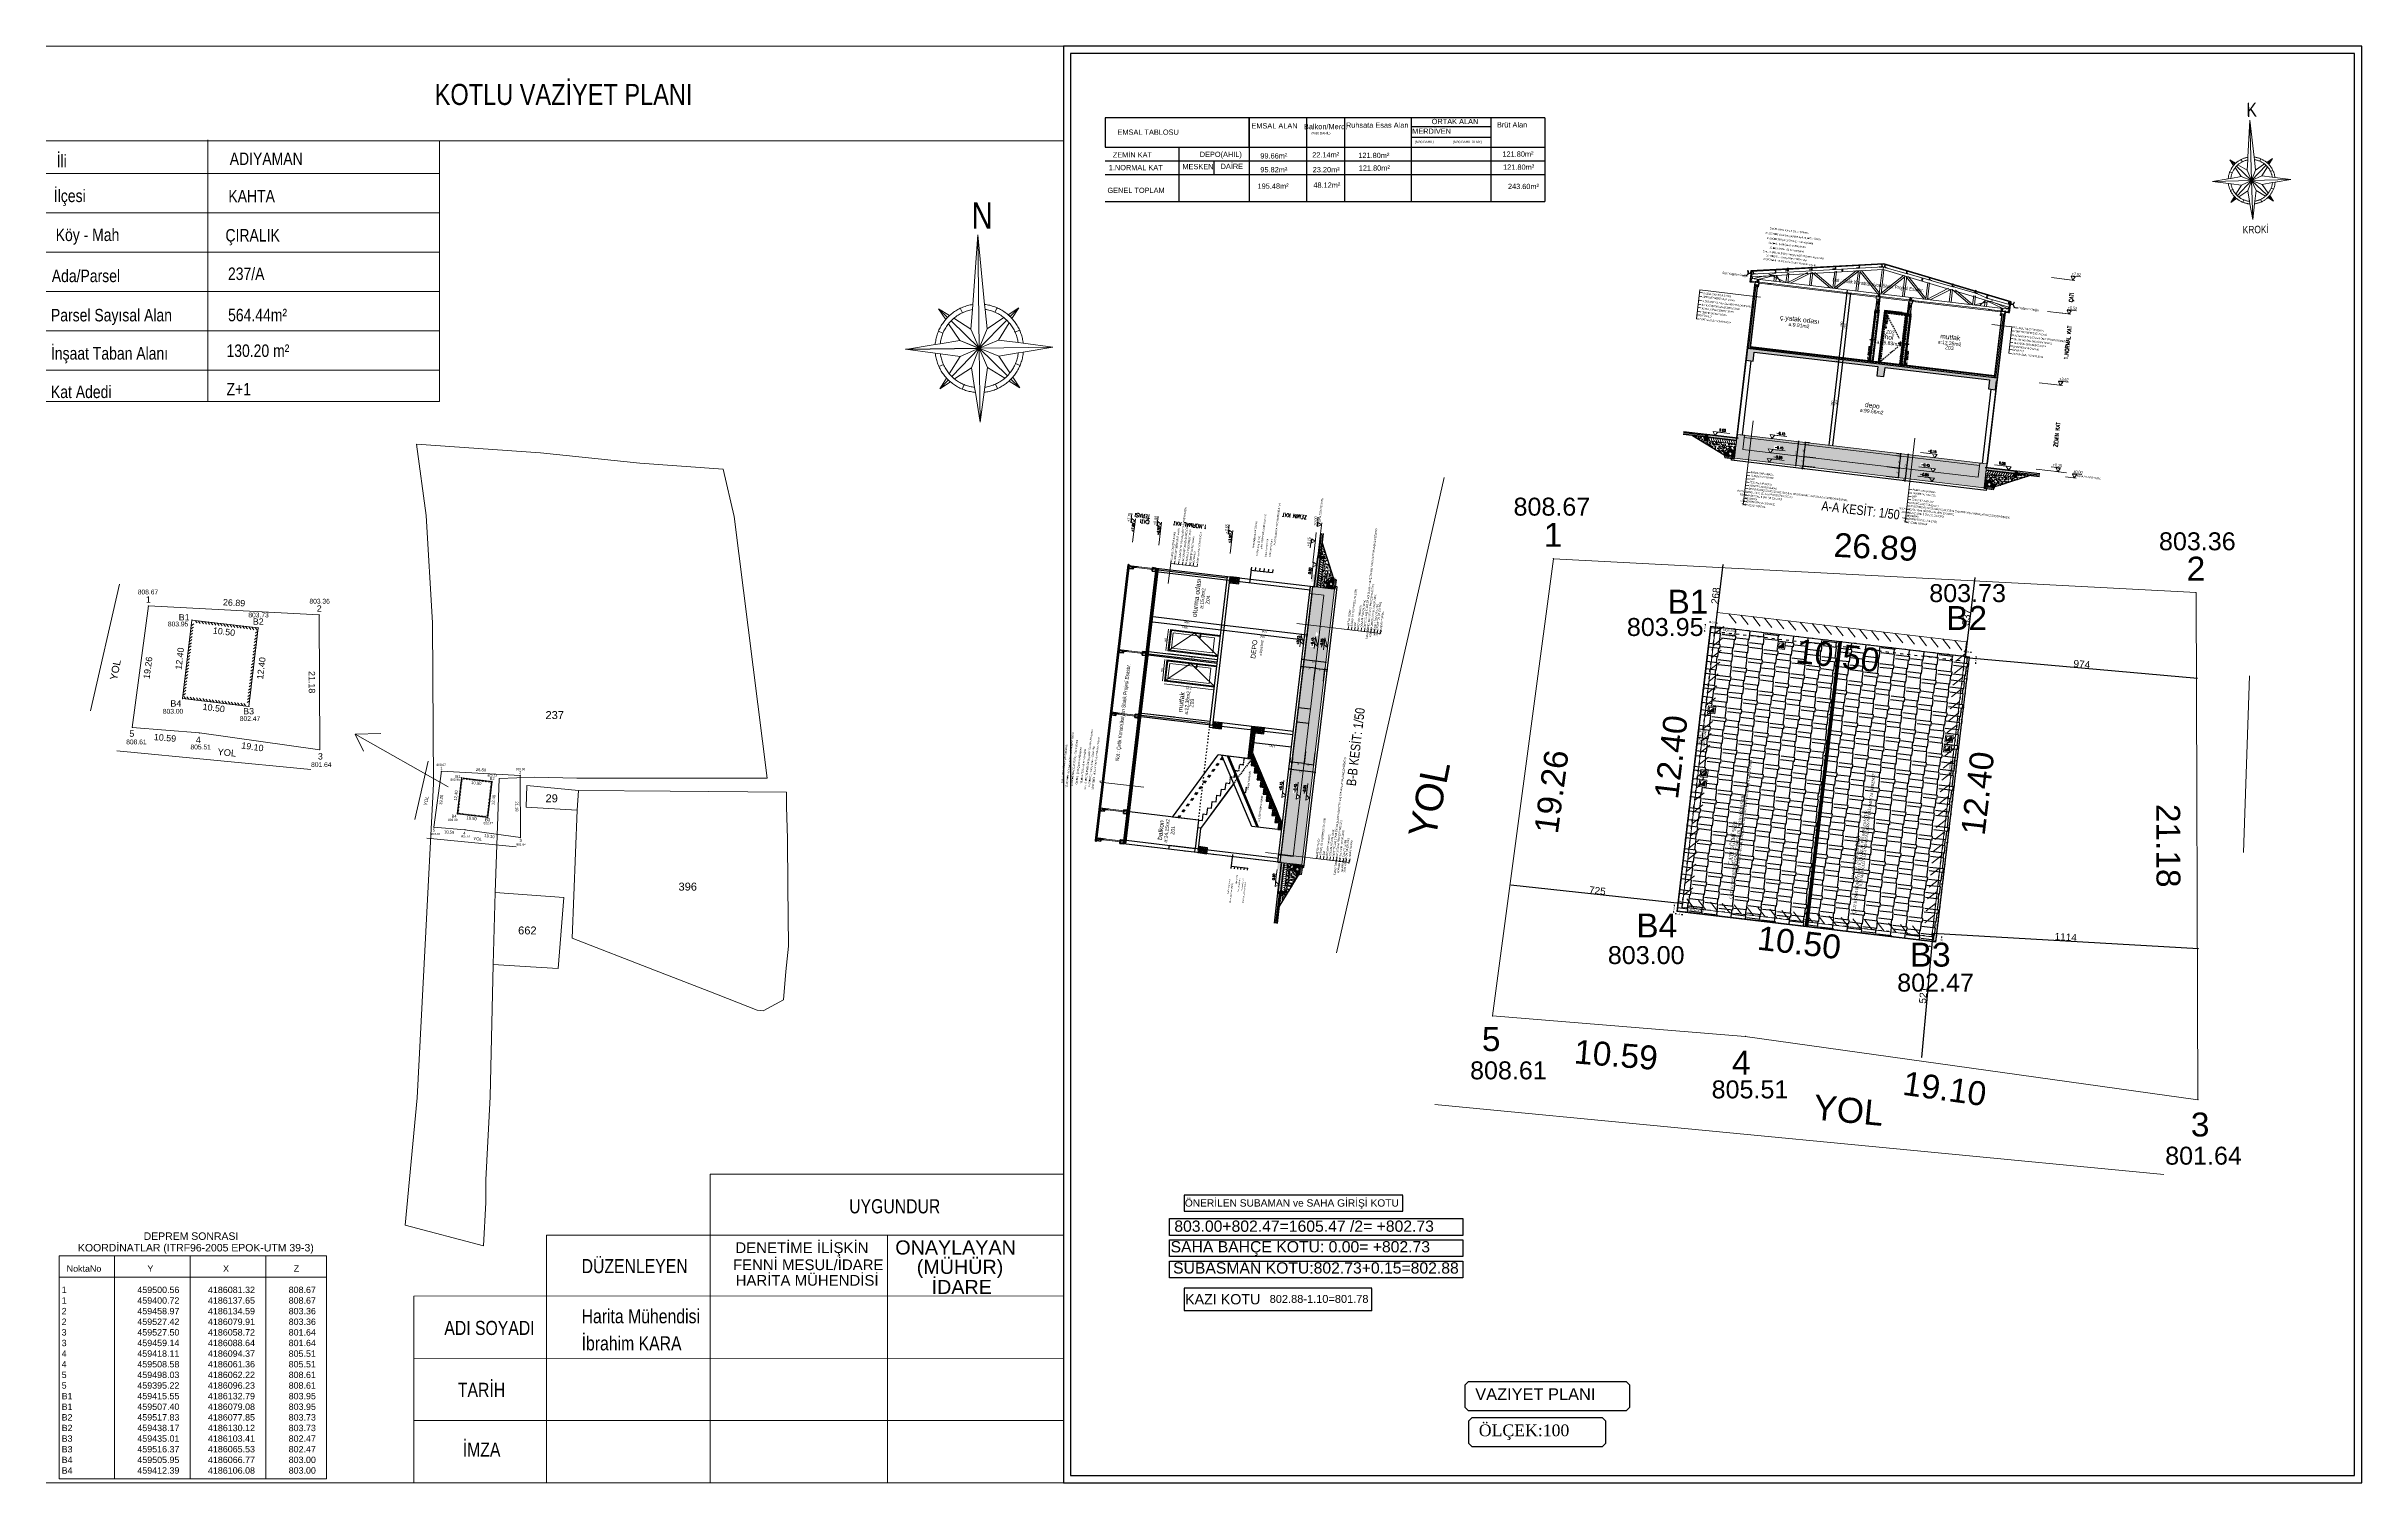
# Model space of a CAD drawing. Header units: centimetres. Extents: x -373760 to 14750, y -122502 to 29584.
# Drawn here: x -363782 to -315410, y -86589 to -56589 of the extents above; entities that cross this region are included whole.
import ezdxf
from ezdxf.enums import TextEntityAlignment as Align

# ---------------------------------------------------------------- set-up
doc = ezdxf.new("R2010")
doc.units = ezdxf.units.CM
for name, pattern in [('ACAD_ISO03W100', [30, 12, -18]), ('DASHDOT2', [0.5, 0.25, -0.125, 0, -0.125]), ('DUZ', [0]), ('HIDDEN', [0.375, 0.25, -0.125]), ('HIDDENX2', [0.75, 0.5, -0.25])]:
    doc.linetypes.add(name, pattern=pattern)
for name, color, linetype, lineweight in [('-_Yazı_malzeme_DOSEME-Karo mozaik', 13, 'Continuous', 15), ('_DUVAR', 7, 'Continuous', 35), ('AKSLAR-P', 211, 'Continuous', 9), ('ALU1', 14, 'Continuous', 15), ('ANTET', 4, 'Continuous', 0), ('BB_Gorunus_020', 32, 'Continuous', 30), ('BB_Yazı_malzeme_DOSEME-Laminat', 7, 'Continuous', 15), ('BB_Yazı_malzeme_DOSEME-Mermer', 30, 'Continuous', 15), ('BEYAN_CERCEVE', 6, 'Continuous', 0), ('BEYAN_YAZI', 46, 'Continuous', 0), ('BEYANCER', 2, 'Continuous', 0), ('BLOKAJ', 1, 'Continuous', 9), ('DETAIL2', 1, 'Continuous', 20), ('DOGRAMA', 4, 'Continuous', 20), ('duvar', 10, 'Continuous', 25), ('DÖŞEME MALZEME', 25, 'Continuous', 30), ('gör6', 114, 'Continuous', 18), ('KAPI', 205, 'Continuous', 25), ('kapıpencere', 6, 'Continuous', 18), ('KO_C', 3, 'Continuous', 0), ('KO_M', 2, 'Continuous', 0), ('KO_R', 1, 'Continuous', 0), ('kolon tarama', 252, 'Continuous', 20), ('KOLONTARAMA', 252, 'Continuous', 13), ('KOT', 3, 'Continuous', 13), ('MAT_FND3', 2, 'Continuous', 30), ('MS KOLON', 1, 'Continuous', 50), ('MS SIVA', 6, 'Continuous', 20), ('MS YAZI', 7, 'DUZ', 15), ('MS_DIŞ ÖLÇÜ', 130, 'Continuous', 13), ('MS_TAŞIYICI', 1, 'Continuous', 40), ('MS_YAZI K.P. POZ', 120, 'Continuous', 5), ('NADI', 7, 'Continuous', 0), ('NESTAVILLA SACLARI', 22, 'Continuous', 15), ('NKOT', 1, 'Continuous', 0), ('NOKTA', 30, 'Continuous', 0), ('PARSEL', 4, 'Continuous', 0), ('PENC-RAK', 162, 'Continuous', 15), ('REBAR2', 1, 'Continuous', 20), ('ROL_CEPHE', 1, 'Continuous', 0), ('SI', 31, 'Continuous', 9), ('SiNiR', 3, 'Continuous', 0), ('SOIL', 8, 'Continuous', 20), ('T', 8, 'Continuous', 13), ('TAR', 253, 'Continuous', 18), ('TF', 252, 'Continuous', 15), ('Y YATAY', 7, 'Continuous', 20), ('yazı', 7, 'Continuous', 30), ('YT', 252, 'BATTING', 0), ('ÖLÇÜ', 3, 'Continuous', 25), ('Ölçü iç KGK', 124, 'Continuous', 20)]:
    doc.layers.add(name, color=color, linetype=linetype, lineweight=lineweight)
for name, color, linetype in [('AHSAP', 25, 'Continuous'), ('alan', 7, 'Continuous'), ('ARK_WALL', 1, 'Continuous'), ('CER', 4, 'Continuous'), ('dog', 30, 'Continuous'), ('duv', 50, 'Continuous'), ('GOR-020', 2, 'Continuous'), ('GOR-025', 212, 'Continuous'), ('K', 1, 'Continuous'), ('Kolon', 7, 'Continuous'), ('LCAD_CEILING', 2, 'Continuous'), ('mahal', 7, 'Continuous'), ('MALZEME YAZI', 7, 'Continuous'), ('Oda', 7, 'Continuous'), ('OLUK', 144, 'Continuous'), ('Standart', 7, 'Continuous'), ('Tarama', 253, 'Continuous'), ('TASYUNU-P', 40, 'Continuous'), ('ÇERÇEVE', 161, 'Continuous'), ('ÖLÇÜ YAZI (0.2)', 3, 'Continuous')]:
    doc.layers.add(name, color=color, linetype=linetype)
doc.layers.add('Öçü', color=7, linetype='Continuous', lineweight=18, true_color=0xd1cbad)
doc.styles.add('2', font='ARIALN.TTF', dxfattribs={"height": 20})
doc.styles.add('ARC-01', font='arial.ttf')
doc.styles.add('ARIAL', font='arial.ttf')
doc.styles.add('ARıAL', font='arial.ttf')
doc.styles.add('dddddddddd', font='arial.ttf')
doc.styles.add('MAH', font='times.ttf', dxfattribs={"width": 0.6, "height": 30})
doc.styles.add('OLC-50', font='ROMANS.shx', dxfattribs={"width": 0.4, "height": 10})
doc.styles.add('POZ', font='romanstw.shx', dxfattribs={"width": 0.8})
doc.styles.add('S1', font='arial.ttf', dxfattribs={"width": 0.75, "height": 11})
doc.styles.get("Standard").update_dxf_attribs({"font": 'arial.ttf'})
doc.styles.add('stastyle', font='')
doc.styles.add('YAZI', font='arial.ttf', dxfattribs={"height": 34})
doc.styles.get('stastyle').set_extended_font_data('RomanSTA')
doc.linetypes.add('BATTING', pattern='A,0.00254,-2.54,[134,ltypeshp.shx,S=2.54,R=0,X=-2.54,Y=0],-5.08,[134,ltypeshp.shx,S=2.54,R=180,X=2.54,Y=0],-2.54', length=10.16254)
doc.dimstyles.new('1 VE 2', dxfattribs={"dimscale": 0, "dimtxt": 6, "dimasz": 3, "dimexe": 0, "dimexo": 0, "dimgap": 2, "dimtad": 1, "dimdec": 0, "dimzin": 0, "dimdsep": 46, "dimtxsty": 'dddddddddd', "dimblk": 'OBLIQUE', "dimcen": 0, "dimdle": 3, "dimadec": 0, "dimazin": 0, "dimtfac": 1, "dimtdec": 0, "dimtix": 1, "dimtmove": 2, "dimatfit": 3, "dimldrblk": 'OBLIQUE', "dimfxl": 0, "dimtolj": 1, "dimtzin": 0, "dimarcsym": 0})
doc.dimstyles.new('Aydın İç Ölçü', dxfattribs={"dimtxt": 7, "dimasz": 3, "dimexe": 0.18, "dimexo": 0.0625, "dimgap": 1, "dimtad": 0, "dimdec": 0, "dimzin": 0, "dimdsep": 46, "dimtxsty": 'Standard', "dimblk": 'DOT', "dimcen": 1, "dimse1": 1, "dimse2": 1, "dimclrd": 256, "dimclrt": 6, "dimadec": 0, "dimazin": 0, "dimtfac": 1, "dimtdec": 0, "dimtix": 1, "dimtofl": 0, "dimtmove": 0, "dimatfit": 3, "dimldrblk": 'DOT', "dimfxl": 1, "dimtolj": 1, "dimtzin": 0, "dimarcsym": 0})
doc.dimstyles.new('aydın ölçü', dxfattribs={"dimtxt": 10, "dimasz": 2.5, "dimexe": 5, "dimexo": 5, "dimtad": 1, "dimdec": 0, "dimtxsty": 'Standard', "dimblk": 'ARCHTICK', "dimcen": 2.5, "dimse1": 1, "dimse2": 1, "dimadec": 0, "dimazin": 0, "dimtfac": 1, "dimtdec": 0, "dimtix": 1, "dimtmove": 0, "dimatfit": 3, "dimfxl": 5, "dimfxlon": 1, "dimarcsym": 0})
doc.dimstyles.new('VAZİYET2', dxfattribs={"dimtxt": 30, "dimasz": 2.5, "dimexe": 5, "dimexo": 5, "dimtad": 1, "dimdec": 0, "dimtxsty": 'Standard', "dimblk": 'ARCHTICK', "dimcen": 2.5, "dimse1": 1, "dimse2": 1, "dimadec": 0, "dimazin": 0, "dimtfac": 1, "dimtdec": 0, "dimtix": 1, "dimtmove": 0, "dimatfit": 3, "dimfxl": 5, "dimfxlon": 1, "dimarcsym": 0})
pattern_1 = [(230, (-4589.795, 8767.725), (-18.218467, 1.593909), [1.905, -20.955]), (175, (-4589.795, 8767.725), (3.524342, -19.105685), [1.524, -16.76406]), (280.45144, (-4591.314, 8767.858), (-14.694125, -17.511775), [1.619, -17.809024]), (226.1842, (-4589.795, 8762.645), (-27.107904, 4.204233), [2.8575, -31.4325]), (276.63556, (-4592.054, 8762.995), (-23.740413, -24.74261), [2.4285, -26.71356]), (171.18415, (-4589.795, 8762.645), (-23.74041, -24.74261), [2.286, -25.14597]), (201, (-4592.335, 8763.915), (-15.16144, 10.22652), [1.905, -20.955]), (146, (-4592.335, 8763.915), (-6.180203, -18.418797), [1.524, -16.764]), (251.45144, (-4593.599, 8764.767), (-21.341642, -8.192277), [1.619, -17.808994]), (217.5, (-4589.795, 8767.725), (-0.3088603, -8.455504), [0, -16.5608, 0, -17.018, 0, -16.8275]), (187.5, (-4589.795, 8767.725), (-6.681966, -10.0180575), [0, -9.7028, 0, -16.1798, 0, -6.4135]), (147.5, (-4584.131, 8767.725), (-13.5590595, 0.5728744), [0, -6.35, 0, -19.812, 0, -26.289]), (137.5, (-4581.591, 8767.725), (-14.812918, -2.542649), [0, -8.255, 0, -13.1572, 0, -18.669])]

# ---------------------------------------------------------------- blocks, each defined once
blk = doc.blocks.new('DTYJTYJTY')
at = {"layer": 'BEYAN_CERCEVE', "lineweight": 0}
for p, q in [((508275, 4218465.5), (508280.5, 4218542.8)), ((508280.5, 4218542.8), (508288.1, 4218465.7)), ((508280.5, 4218542.8), (508282.2, 4218416.9)), ((508265.2, 4218463), (508266.5, 4218463.5)), ((508266.5, 4218463.5), (508267.9, 4218463.9)), ((508267.9, 4218463.9), (508269.3, 4218464.3)), ((508269.3, 4218464.3), (508270.7, 4218464.7)), ((508270.7, 4218464.7), (508272.1, 4218465)), ((508272.1, 4218465), (508273.5, 4218465.3)), ((508273.5, 4218465.3), (508275, 4218465.5)), ((508274.6, 4218459.9), (508275, 4218465.5)), ((508288.7, 4218460.1), (508288.1, 4218465.7)), ((508288.1, 4218465.7), (508289.6, 4218465.5)), ((508289.6, 4218465.5), (508291, 4218465.3)), ((508291, 4218465.3), (508292.4, 4218465)), ((508292.4, 4218465), (508293.8, 4218464.7)), ((508293.8, 4218464.7), (508295.2, 4218464.3)), ((508295.2, 4218464.3), (508296.6, 4218463.9)), ((508296.6, 4218463.9), (508298, 4218463.5)), ((508298, 4218463.5), (508299.4, 4218463)), ((508200.3, 4218415.7), (508233.3, 4218421)), ((508200.3, 4218415.8), (508282.2, 4218416.9)), ((508233.4, 4218411.4), (508200.3, 4218415.8)), ((508233.3, 4218421.1), (508233.4, 4218422.5)), ((508233.3, 4218421), (508238.8, 4218421.9)), ((508233.4, 4218422.5), (508233.6, 4218423.9)), ((508233.6, 4218423.9), (508233.8, 4218425.3)), ((508233.8, 4218425.3), (508234, 4218426.7)), ((508234, 4218426.7), (508234.3, 4218428)), ((508234.3, 4218428), (508234.7, 4218429.4)), ((508234.7, 4218429.4), (508235.1, 4218430.7)), ((508235.1, 4218430.7), (508235.5, 4218432.1)), ((508235.5, 4218432.1), (508235.9, 4218433.4)), ((508235.9, 4218433.4), (508236.4, 4218434.7)), ((508236.4, 4218434.7), (508236.9, 4218436)), ((508236.9, 4218436), (508237.5, 4218437.3)), ((508241.9, 4218433.8), (508236.9, 4218436)), ((508237.1, 4218460.9), (508249.2, 4218453.3)), ((508247, 4218451.2), (508237.1, 4218460.9)), ((508237.1, 4218460.9), (508247, 4218451.2)), ((508245, 4218449), (508237.1, 4218460.9)), ((508237.1, 4218460.9), (508247, 4218451.2)), ((508245, 4218449), (508237.1, 4218460.9)), ((508237.5, 4218437.3), (508238.1, 4218438.5)), ((508238.1, 4218438.5), (508238.7, 4218439.8)), ((508238.7, 4218439.8), (508239.4, 4218441)), ((508238.8, 4218421.9), (508260.6, 4218425.4)), ((508239, 4218423.4), (508238.8, 4218422)), ((508239.2, 4218424.7), (508239, 4218423.4)), ((508239.5, 4218426), (508239.2, 4218424.7)), ((508239.4, 4218441), (508240.1, 4218442.2)), ((508239.8, 4218427.4), (508239.5, 4218426)), ((508240.1, 4218428.7), (508239.8, 4218427.4)), ((508240.1, 4218442.2), (508240.8, 4218443.4)), ((508240.5, 4218430), (508240.1, 4218428.7)), ((508241, 4218431.3), (508240.5, 4218430)), ((508240.8, 4218443.4), (508241.6, 4218444.6)), ((508241.4, 4218432.5), (508241, 4218431.3)), ((508241.9, 4218433.8), (508241.4, 4218432.5)), ((508241.6, 4218444.6), (508242.4, 4218445.7)), ((508242.5, 4218435), (508241.9, 4218433.8)), ((508242.4, 4218445.7), (508243.2, 4218446.8)), ((508243, 4218436.3), (508242.5, 4218435)), ((508243.7, 4218437.5), (508243, 4218436.3)), ((508243.2, 4218446.8), (508244.1, 4218447.9)), ((508244.3, 4218438.7), (508243.7, 4218437.5)), ((508244.1, 4218447.9), (508245, 4218449)), ((508245, 4218439.8), (508244.3, 4218438.7)), ((508245, 4218449), (508245.2, 4218449.3)), ((508245.2, 4218449.3), (508245, 4218449)), ((508245.7, 4218441), (508245, 4218439.8)), ((508245.5, 4218449.6), (508245.2, 4218449.3)), ((508245.5, 4218449.6), (508245.2, 4218449.3)), ((508245.7, 4218449.8), (508245.5, 4218449.6)), ((508246, 4218450.1), (508245.7, 4218449.8)), ((508246, 4218450.1), (508245.7, 4218449.8)), ((508246.5, 4218442.1), (508245.7, 4218441)), ((508246, 4218450.1), (508246.2, 4218450.4)), ((508246.2, 4218450.4), (508246, 4218450.1)), ((508246.5, 4218450.7), (508246.2, 4218450.4)), ((508246.7, 4218450.9), (508246.5, 4218450.7)), ((508247.3, 4218443.2), (508246.5, 4218442.1)), ((508246.7, 4218450.9), (508247, 4218451.2)), ((508247, 4218451.2), (508246.7, 4218450.9)), ((508247, 4218451.2), (508247.3, 4218451.5)), ((508247.5, 4218451.7), (508247.3, 4218451.5)), ((508247.3, 4218451.5), (508247.5, 4218451.7)), ((508248.1, 4218444.3), (508247.3, 4218443.2)), ((508247.8, 4218452), (508247.5, 4218451.7)), ((508247.5, 4218451.7), (508247.8, 4218452)), ((508247.8, 4218452), (508248.1, 4218452.3)), ((508248.1, 4218452.3), (508248.3, 4218452.5)), ((508248.1, 4218444.3), (508248.5, 4218444.7)), ((508260.6, 4218425.6), (508248.1, 4218444.3)), ((508248.3, 4218452.5), (508248.6, 4218452.8)), ((508248.5, 4218444.7), (508248.8, 4218445.1)), ((508248.9, 4218453), (508248.6, 4218452.8)), ((508248.6, 4218452.8), (508248.9, 4218453)), ((508248.8, 4218445.1), (508249.1, 4218445.5)), ((508249.2, 4218453.3), (508248.9, 4218453)), ((508248.9, 4218453), (508249.2, 4218453.3)), ((508249.1, 4218445.5), (508249.5, 4218445.9)), ((508249.2, 4218453.3), (508250.2, 4218454.2)), ((508249.5, 4218445.9), (508249.8, 4218446.3)), ((508249.8, 4218446.3), (508250.2, 4218446.6)), ((508250.2, 4218454.2), (508251.4, 4218455.2)), ((508250.5, 4218447), (508250.2, 4218446.6)), ((508250.2, 4218446.6), (508250.5, 4218447)), ((508250.5, 4218447), (508250.9, 4218447.4)), ((508250.9, 4218447.4), (508250.5, 4218447)), ((508250.5, 4218447), (508250.9, 4218447.4)), ((508251.3, 4218447.8), (508250.9, 4218447.4)), ((508250.9, 4218447.4), (508282.2, 4218416.9)), ((508251.3, 4218447.8), (508251.7, 4218448.1)), ((508251.7, 4218448.1), (508251.3, 4218447.8)), ((508251.4, 4218455.2), (508252.5, 4218456.1)), ((508252, 4218448.5), (508251.7, 4218448.1)), ((508251.7, 4218385.6), (508282.2, 4218416.9)), ((508252, 4218448.5), (508252.4, 4218448.9)), ((508252.4, 4218448.9), (508252, 4218448.5)), ((508252.4, 4218448.9), (508252.8, 4218449.2)), ((508252.8, 4218449.2), (508252.4, 4218448.9)), ((508252.5, 4218456.1), (508253.7, 4218456.9)), ((508252.8, 4218449.2), (508253.2, 4218449.6)), ((508253.2, 4218449.6), (508252.8, 4218449.2)), ((508253.6, 4218449.9), (508253.2, 4218449.6)), ((508254, 4218450.3), (508253.6, 4218449.9)), ((508253.7, 4218456.9), (508254.9, 4218457.7)), ((508255.1, 4218451.2), (508254, 4218450.3)), ((508254, 4218450.3), (508273, 4218438.3)), ((508254.9, 4218457.7), (508256.1, 4218458.5)), ((508256.2, 4218452), (508255.1, 4218451.2)), ((508256.1, 4218458.5), (508257.3, 4218459.3)), ((508257.4, 4218452.9), (508256.2, 4218452)), ((508257.3, 4218459.3), (508258.6, 4218460)), ((508258.6, 4218453.7), (508257.4, 4218452.9)), ((508258.6, 4218460), (508259.8, 4218460.7)), ((508259.8, 4218454.4), (508258.6, 4218453.7)), ((508259.8, 4218460.7), (508261.1, 4218461.3)), ((508261.1, 4218455.2), (508259.8, 4218454.4)), ((508282.2, 4218416.9), (508260.6, 4218425.6)), ((508260.6, 4218425.4), (508282.2, 4218416.8)), ((508282.2, 4218416.9), (508260.8, 4218407.7)), ((508261.1, 4218461.3), (508262.5, 4218461.9)), ((508263.7, 4218456.5), (508261.1, 4218461.3)), ((508261.1, 4218461.3), (508263.7, 4218456.5)), ((508262.4, 4218455.8), (508261.1, 4218455.2)), ((508263.7, 4218456.5), (508262.4, 4218455.8)), ((508262.5, 4218461.9), (508263.8, 4218462.5)), ((508265, 4218457.1), (508263.7, 4218456.5)), ((508263.8, 4218462.5), (508265.2, 4218463)), ((508266.3, 4218457.6), (508265, 4218457.1)), ((508267.6, 4218458.1), (508266.3, 4218457.6)), ((508269, 4218458.6), (508267.6, 4218458.1)), ((508270.4, 4218459), (508269, 4218458.6)), ((508271.8, 4218459.3), (508270.4, 4218459)), ((508273.2, 4218459.7), (508271.8, 4218459.3)), ((508273, 4218438.3), (508274.6, 4218459.9)), ((508282.2, 4218416.9), (508273, 4218438.3)), ((508274.6, 4218459.9), (508273.2, 4218459.7)), ((508282.2, 4218416.9), (508273.6, 4218395.3)), ((508282.2, 4218416.9), (508273.6, 4218395.3)), ((508312.7, 4218448.2), (508282.2, 4218416.9)), ((508282.2, 4218416.9), (508290.8, 4218438.6)), ((508282.2, 4218416.9), (508303.6, 4218426.1)), ((508282.2, 4218416.9), (508364.1, 4218418)), ((508364.1, 4218418), (508282.2, 4218416.9)), ((508313.5, 4218386.5), (508282.2, 4218416.9)), ((508313.5, 4218386.5), (508282.2, 4218416.9)), ((508282.2, 4218416.9), (508303.8, 4218408.3)), ((508283.3, 4218335.1), (508282.2, 4218416.9)), ((508282.2, 4218416.9), (508291.4, 4218395.6)), ((508288.7, 4218460.1), (508290.8, 4218438.6)), ((508290.1, 4218459.9), (508288.7, 4218460.1)), ((508291.5, 4218459.6), (508290.1, 4218459.9)), ((508290.8, 4218438.6), (508309.5, 4218451)), ((508292.9, 4218459.3), (508291.5, 4218459.6)), ((508294.3, 4218458.9), (508292.9, 4218459.3)), ((508295.7, 4218458.5), (508294.3, 4218458.9)), ((508297, 4218458), (508295.7, 4218458.5)), ((508298.4, 4218457.5), (508297, 4218458)), ((508299.7, 4218457), (508298.4, 4218457.5)), ((508299.4, 4218463), (508300.7, 4218462.4)), ((508302.1, 4218461.9), (508299.7, 4218457)), ((508299.7, 4218457), (508302.1, 4218461.9)), ((508301, 4218456.4), (508299.7, 4218457)), ((508300.7, 4218462.4), (508302.1, 4218461.9)), ((508302.3, 4218455.7), (508301, 4218456.4)), ((508302.1, 4218461.9), (508303.4, 4218461.3)), ((508303.6, 4218455), (508302.3, 4218455.7)), ((508303.4, 4218461.3), (508304.7, 4218460.6)), ((508304.8, 4218454.3), (508303.6, 4218455)), ((508315.5, 4218445.2), (508303.6, 4218426.1)), ((508303.6, 4218426.1), (508325.4, 4218423.2)), ((508304.7, 4218460.6), (508306, 4218459.9)), ((508306, 4218453.5), (508304.8, 4218454.3)), ((508306, 4218459.9), (508307.2, 4218459.2)), ((508307.2, 4218452.7), (508306, 4218453.5)), ((508307.2, 4218459.2), (508308.5, 4218458.5)), ((508308.4, 4218451.9), (508307.2, 4218452.7)), ((508309.5, 4218451), (508308.4, 4218451.9)), ((508308.5, 4218458.5), (508309.7, 4218457.7)), ((508309.5, 4218451), (508309.9, 4218450.7)), ((508309.5, 4218451), (508309.9, 4218450.7)), ((508309.7, 4218457.7), (508310.9, 4218456.9)), ((508309.9, 4218450.7), (508310.3, 4218450.3)), ((508310.3, 4218450.3), (508309.9, 4218450.7)), ((508309.9, 4218450.7), (508310.3, 4218450.3)), ((508310.3, 4218450.3), (508310.7, 4218450)), ((508310.7, 4218450), (508310.3, 4218450.3)), ((508310.3, 4218450.3), (508310.7, 4218450)), ((508310.7, 4218450), (508311.1, 4218449.7)), ((508310.9, 4218456.9), (508312, 4218456)), ((508311.5, 4218449.3), (508311.1, 4218449.7)), ((508311.1, 4218449.7), (508311.5, 4218449.3)), ((508311.5, 4218449.3), (508311.9, 4218449)), ((508311.9, 4218449), (508311.5, 4218449.3)), ((508311.5, 4218449.3), (508311.9, 4218449)), ((508312.3, 4218448.6), (508311.9, 4218449)), ((508311.9, 4218449), (508312.3, 4218448.6)), ((508312, 4218456), (508313.2, 4218455.1)), ((508312.3, 4218448.6), (508312.7, 4218448.2)), ((508312.7, 4218448.2), (508313, 4218447.9)), ((508313, 4218447.9), (508312.7, 4218448.2)), ((508313, 4218447.9), (508313.4, 4218447.5)), ((508313.4, 4218447.5), (508313, 4218447.9)), ((508313.2, 4218455.1), (508314.3, 4218454.2)), ((508313.8, 4218447.1), (508313.4, 4218447.5)), ((508313.8, 4218447.1), (508314.1, 4218446.7)), ((508314.1, 4218446.7), (508313.8, 4218447.1)), ((508314.1, 4218446.7), (508314.5, 4218446.4)), ((508314.5, 4218446.4), (508314.1, 4218446.7)), ((508314.3, 4218454.2), (508326.1, 4218462.1)), ((508314.6, 4218453.9), (508314.3, 4218454.2)), ((508314.8, 4218446), (508314.5, 4218446.4)), ((508314.8, 4218453.7), (508314.6, 4218453.9)), ((508315.2, 4218445.6), (508314.8, 4218446)), ((508315.1, 4218453.4), (508315.4, 4218453.2)), ((508315.4, 4218453.2), (508315.1, 4218453.4)), ((508315.5, 4218445.2), (508315.2, 4218445.6)), ((508315.4, 4218453.2), (508315.7, 4218452.9)), ((508316.4, 4218444.1), (508315.5, 4218445.2)), ((508315.9, 4218452.7), (508315.7, 4218452.9)), ((508315.7, 4218452.9), (508315.9, 4218452.7)), ((508316.2, 4218452.4), (508315.9, 4218452.7)), ((508316.5, 4218452.1), (508316.2, 4218452.4)), ((508317.2, 4218443), (508316.4, 4218444.1)), ((508316.5, 4218452.1), (508326.1, 4218462.1)), ((508326.1, 4218462.1), (508316.5, 4218452.1)), ((508316.7, 4218451.9), (508316.5, 4218452.1)), ((508316.5, 4218452.1), (508316.7, 4218451.9)), ((508316.7, 4218451.9), (508317, 4218451.6)), ((508317.3, 4218451.4), (508317, 4218451.6)), ((508317, 4218451.6), (508317.3, 4218451.4)), ((508318, 4218441.9), (508317.2, 4218443)), ((508317.5, 4218451.1), (508317.3, 4218451.4)), ((508317.3, 4218451.4), (508317.5, 4218451.1)), ((508318, 4218450.5), (508317.8, 4218450.8)), ((508317.8, 4218450.8), (508318, 4218450.5)), ((508318.3, 4218450.3), (508318, 4218450.5)), ((508318, 4218450.5), (508318.3, 4218450.3)), ((508318.8, 4218440.8), (508318, 4218441.9)), ((508318.6, 4218450), (508318.3, 4218450.3)), ((508318.3, 4218450.3), (508318.6, 4218450)), ((508326.1, 4218462.1), (508318.6, 4218450)), ((508318.6, 4218450), (508319.5, 4218448.9)), ((508319.5, 4218439.7), (508318.8, 4218440.8)), ((508319.5, 4218448.9), (508320.4, 4218447.9)), ((508320.2, 4218438.5), (508319.5, 4218439.7)), ((508320.8, 4218437.3), (508320.2, 4218438.5)), ((508320.4, 4218447.9), (508321.2, 4218446.8)), ((508321.5, 4218436.1), (508320.8, 4218437.3)), ((508321.2, 4218446.8), (508322.1, 4218445.7)), ((508322, 4218434.9), (508321.5, 4218436.1)), ((508322, 4218434.9), (508327, 4218437.2)), ((508327, 4218437.2), (508322, 4218434.9)), ((508322.6, 4218433.6), (508322, 4218434.9)), ((508322.1, 4218445.7), (508322.9, 4218444.5)), ((508323.1, 4218432.4), (508322.6, 4218433.6)), ((508322.9, 4218444.5), (508323.6, 4218443.3)), ((508323.5, 4218431.1), (508323.1, 4218432.4)), ((508323.9, 4218429.8), (508323.5, 4218431.1)), ((508323.6, 4218443.3), (508324.4, 4218442.2)), ((508324.3, 4218428.5), (508323.9, 4218429.8)), ((508324.7, 4218427.2), (508324.3, 4218428.5)), ((508324.4, 4218442.2), (508325.1, 4218440.9)), ((508325, 4218425.9), (508324.7, 4218427.2)), ((508325.2, 4218424.5), (508325, 4218425.9)), ((508325.1, 4218440.9), (508325.7, 4218439.7)), ((508325.4, 4218423.2), (508325.2, 4218424.5)), ((508325.4, 4218423.2), (508331, 4218422.5)), ((508325.7, 4218439.7), (508326.4, 4218438.5)), ((508326.4, 4218438.5), (508327, 4218437.2)), ((508327, 4218437.2), (508327.5, 4218435.9)), ((508327.5, 4218435.9), (508328, 4218434.6)), ((508328, 4218434.6), (508328.5, 4218433.3)), ((508328.5, 4218433.3), (508329, 4218432)), ((508329, 4218432), (508329.4, 4218430.7)), ((508329.4, 4218430.7), (508329.8, 4218429.3)), ((508329.8, 4218429.3), (508330.1, 4218428)), ((508330.1, 4218428), (508330.4, 4218426.6)), ((508330.4, 4218426.6), (508330.6, 4218425.2)), ((508330.6, 4218425.2), (508330.9, 4218423.8)), ((508330.9, 4218423.8), (508331, 4218422.5)), ((508331, 4218422.5), (508364.1, 4218418)), ((508364.1, 4218418), (508331.2, 4218412.7)), ((508233.6, 4218410), (508233.4, 4218411.4)), ((508233.4, 4218411.4), (508239, 4218410.7)), ((508239, 4218410.7), (508233.4, 4218411.4)), ((508233.8, 4218408.6), (508233.6, 4218410)), ((508234, 4218407.3), (508233.8, 4218408.6)), ((508234.3, 4218405.9), (508234, 4218407.3)), ((508234.7, 4218404.6), (508234.3, 4218405.9)), ((508235, 4218403.2), (508234.7, 4218404.6)), ((508235.4, 4218401.9), (508235, 4218403.2)), ((508235.9, 4218400.6), (508235.4, 4218401.9)), ((508236.4, 4218399.2), (508235.9, 4218400.6)), ((508236.9, 4218397.9), (508236.4, 4218399.2)), ((508237.5, 4218396.7), (508236.9, 4218397.9)), ((508237.5, 4218396.7), (508242.4, 4218399)), ((508238, 4218395.4), (508237.5, 4218396.7)), ((508238.7, 4218394.2), (508238, 4218395.4)), ((508238.3, 4218371.8), (508245.9, 4218383.9)), ((508238.3, 4218371.8), (508247.9, 4218381.7)), ((508250.1, 4218379.7), (508238.3, 4218371.8)), ((508239.3, 4218392.9), (508238.7, 4218394.2)), ((508239, 4218410.7), (508239.2, 4218409.3)), ((508260.8, 4218407.7), (508239, 4218410.7)), ((508239.2, 4218409.3), (508239.5, 4218408)), ((508240, 4218391.7), (508239.3, 4218392.9)), ((508239.5, 4218408), (508239.8, 4218406.7)), ((508239.8, 4218406.7), (508240.1, 4218405.4)), ((508240.8, 4218390.5), (508240, 4218391.7)), ((508240.1, 4218405.4), (508240.5, 4218404.1)), ((508240.5, 4218404.1), (508240.9, 4218402.8)), ((508241.5, 4218389.4), (508240.8, 4218390.5)), ((508240.9, 4218402.8), (508241.4, 4218401.5)), ((508241.4, 4218401.5), (508241.9, 4218400.2)), ((508242.3, 4218388.2), (508241.5, 4218389.4)), ((508241.9, 4218400.2), (508242.4, 4218399)), ((508243.2, 4218387.1), (508242.3, 4218388.2)), ((508242.4, 4218399), (508243, 4218397.8)), ((508243, 4218397.8), (508243.6, 4218396.6)), ((508244, 4218386), (508243.2, 4218387.1)), ((508243.6, 4218396.6), (508244.2, 4218395.4)), ((508244.9, 4218384.9), (508244, 4218386)), ((508244.2, 4218395.4), (508244.9, 4218394.2)), ((508244.9, 4218394.2), (508245.6, 4218393.1)), ((508245.9, 4218383.9), (508244.9, 4218384.9)), ((508245.6, 4218393.1), (508246.4, 4218391.9)), ((508246.1, 4218383.6), (508245.9, 4218383.9)), ((508246.1, 4218383.6), (508246.4, 4218383.3)), ((508246.4, 4218391.9), (508247.2, 4218390.8)), ((508246.6, 4218383.1), (508246.4, 4218383.3)), ((508246.9, 4218382.8), (508246.6, 4218383.1)), ((508247.1, 4218382.5), (508247.4, 4218382.3)), ((508247.2, 4218390.8), (508248, 4218389.8)), ((508247.7, 4218382), (508247.4, 4218382.3)), ((508247.9, 4218381.7), (508247.7, 4218382)), ((508248, 4218389.8), (508248.9, 4218388.7)), ((508248.2, 4218381.5), (508248.5, 4218381.2)), ((508248.8, 4218381), (508248.5, 4218381.2)), ((508248.5, 4218381.2), (508248.8, 4218381)), ((508248.9, 4218388.7), (508260.8, 4218407.7)), ((508249.2, 4218388.3), (508248.9, 4218388.7)), ((508248.9, 4218388.7), (508249.2, 4218388.3)), ((508249.3, 4218380.5), (508249, 4218380.7)), ((508249, 4218380.7), (508249.3, 4218380.5)), ((508249.6, 4218387.9), (508249.2, 4218388.3)), ((508249.2, 4218388.3), (508249.6, 4218387.9)), ((508249.9, 4218387.5), (508249.6, 4218387.9)), ((508249.6, 4218387.9), (508249.9, 4218387.5)), ((508249.9, 4218380), (508249.6, 4218380.2)), ((508249.9, 4218387.5), (508250.3, 4218387.1)), ((508250.1, 4218379.7), (508249.9, 4218380)), ((508249.9, 4218380), (508250.1, 4218379.7)), ((508251.2, 4218378.8), (508250.1, 4218379.7)), ((508250.3, 4218387.1), (508250.6, 4218386.8)), ((508251, 4218386.4), (508250.6, 4218386.8)), ((508250.6, 4218386.8), (508251, 4218386.4)), ((508251.4, 4218386), (508251, 4218386.4)), ((508251, 4218386.4), (508251.4, 4218386)), ((508252.3, 4218378), (508251.2, 4218378.8)), ((508251.4, 4218386), (508251.7, 4218385.6)), ((508252.1, 4218385.3), (508251.7, 4218385.6)), ((508252.5, 4218384.9), (508252.1, 4218385.3)), ((508253.4, 4218377.1), (508252.3, 4218378)), ((508252.9, 4218384.6), (508252.5, 4218384.9)), ((508252.5, 4218384.9), (508252.9, 4218384.6)), ((508252.9, 4218384.6), (508252.5, 4218384.9)), ((508253.3, 4218384.2), (508252.9, 4218384.6)), ((508252.9, 4218384.6), (508253.3, 4218384.2)), ((508253.3, 4218384.2), (508252.9, 4218384.6)), ((508253.7, 4218383.9), (508253.3, 4218384.2)), ((508253.7, 4218383.9), (508253.3, 4218384.2)), ((508254.6, 4218376.3), (508253.4, 4218377.1)), ((508253.7, 4218383.9), (508254.1, 4218383.5)), ((508254.1, 4218383.5), (508253.7, 4218383.9)), ((508254.1, 4218383.5), (508254.5, 4218383.2)), ((508254.5, 4218383.2), (508254.1, 4218383.5)), ((508254.5, 4218383.2), (508254.9, 4218382.9)), ((508254.9, 4218382.9), (508254.5, 4218383.2)), ((508255.7, 4218375.5), (508254.6, 4218376.3)), ((508273.6, 4218395.3), (508254.9, 4218382.9)), ((508254.9, 4218382.9), (508256, 4218382)), ((508256.9, 4218374.8), (508255.7, 4218375.5)), ((508256, 4218382), (508257.1, 4218381.2)), ((508258.1, 4218374.1), (508256.9, 4218374.8)), ((508257.1, 4218381.2), (508258.2, 4218380.5)), ((508259.4, 4218373.4), (508258.1, 4218374.1)), ((508258.2, 4218380.5), (508259.3, 4218379.7)), ((508259.3, 4218379.7), (508260.5, 4218379.1)), ((508260.6, 4218372.8), (508259.4, 4218373.4)), ((508260.5, 4218379.1), (508261.7, 4218378.4)), ((508261.9, 4218372.2), (508260.6, 4218372.8)), ((508261.7, 4218378.4), (508262.9, 4218377.8)), ((508263.1, 4218371.7), (508261.9, 4218372.2)), ((508262.9, 4218377.8), (508264.1, 4218377.2)), ((508265.4, 4218376.6), (508263.1, 4218371.7)), ((508264.4, 4218371.1), (508263.1, 4218371.7)), ((508264.1, 4218377.2), (508265.4, 4218376.6)), ((508265.8, 4218370.6), (508264.4, 4218371.1)), ((508265.4, 4218376.6), (508266.6, 4218376.1)), ((508267.1, 4218370.2), (508265.8, 4218370.6)), ((508266.6, 4218376.1), (508267.9, 4218375.7)), ((508268.4, 4218369.8), (508267.1, 4218370.2)), ((508267.9, 4218375.7), (508269.2, 4218375.3)), ((508269.8, 4218369.4), (508268.4, 4218369.8)), ((508269.2, 4218375.3), (508270.5, 4218374.9)), ((508271.1, 4218369.1), (508269.8, 4218369.4)), ((508270.5, 4218374.9), (508271.8, 4218374.5)), ((508272.5, 4218368.8), (508271.1, 4218369.1)), ((508271.8, 4218374.5), (508273.1, 4218374.2)), ((508273.8, 4218368.5), (508272.5, 4218368.8)), ((508273.1, 4218374.2), (508274.4, 4218374)), ((508277.1, 4218373.6), (508273.6, 4218395.3)), ((508275.2, 4218368.3), (508273.8, 4218368.5)), ((508274.4, 4218374), (508275.8, 4218373.7)), ((508276.6, 4218368.1), (508275.2, 4218368.3)), ((508275.8, 4218373.7), (508277.1, 4218373.6)), ((508278, 4218368), (508276.6, 4218368.1)), ((508278, 4218368), (508277.1, 4218373.6)), ((508277.1, 4218373.6), (508278, 4218368)), ((508283.3, 4218335.1), (508278, 4218368)), ((508287.7, 4218368.1), (508283.3, 4218335.1)), ((508287.7, 4218368.1), (508288.5, 4218373.7)), ((508288.5, 4218373.7), (508287.7, 4218368.1)), ((508289.1, 4218368.3), (508287.7, 4218368.1)), ((508291.4, 4218395.6), (508288.5, 4218373.7)), ((508288.5, 4218373.7), (508289.8, 4218373.9)), ((508290.5, 4218368.5), (508289.1, 4218368.3)), ((508289.8, 4218373.9), (508291.1, 4218374.2)), ((508291.9, 4218368.8), (508290.5, 4218368.5)), ((508291.1, 4218374.2), (508292.5, 4218374.5)), ((508310.4, 4218383.6), (508291.4, 4218395.6)), ((508293.2, 4218369.1), (508291.9, 4218368.8)), ((508292.5, 4218374.5), (508293.8, 4218374.8)), ((508294.6, 4218369.4), (508293.2, 4218369.1)), ((508293.8, 4218374.8), (508295.1, 4218375.2)), ((508295.9, 4218369.8), (508294.6, 4218369.4)), ((508295.1, 4218375.2), (508296.4, 4218375.6)), ((508297.3, 4218370.2), (508295.9, 4218369.8)), ((508296.4, 4218375.6), (508297.6, 4218376.1)), ((508298.6, 4218370.6), (508297.3, 4218370.2)), ((508297.6, 4218376.1), (508298.9, 4218376.6)), ((508299.9, 4218371.1), (508298.6, 4218370.6)), ((508298.9, 4218376.6), (508300.1, 4218377.1)), ((508301.2, 4218371.6), (508299.9, 4218371.1)), ((508300.1, 4218377.1), (508301.4, 4218377.7)), ((508302.5, 4218372.2), (508300.1, 4218377.1)), ((508302.5, 4218372.2), (508301.2, 4218371.6)), ((508301.4, 4218377.7), (508302.6, 4218378.3)), ((508303.7, 4218372.8), (508302.5, 4218372.2)), ((508302.6, 4218378.3), (508303.8, 4218379)), ((508305, 4218373.4), (508303.7, 4218372.8)), ((508325.6, 4218411.8), (508303.8, 4218408.3)), ((508303.8, 4218408.3), (508316.3, 4218389.6)), ((508303.8, 4218379), (508304.9, 4218379.6)), ((508304.9, 4218379.6), (508306.1, 4218380.4)), ((508306.2, 4218374.1), (508305, 4218373.4)), ((508306.1, 4218380.4), (508307.2, 4218381.1)), ((508307.4, 4218374.8), (508306.2, 4218374.1)), ((508307.2, 4218381.1), (508308.3, 4218381.9)), ((508308.6, 4218375.5), (508307.4, 4218374.8)), ((508308.3, 4218381.9), (508309.4, 4218382.8)), ((508309.8, 4218376.3), (508308.6, 4218375.5)), ((508309.4, 4218382.8), (508310.4, 4218383.6)), ((508310.9, 4218377.1), (508309.8, 4218376.3)), ((508310.4, 4218383.6), (508310.8, 4218384)), ((508311.2, 4218384.3), (508310.8, 4218384)), ((508310.8, 4218384), (508311.2, 4218384.3)), ((508312, 4218377.9), (508310.9, 4218377.1)), ((508311.6, 4218384.7), (508311.2, 4218384.3)), ((508311.2, 4218384.3), (508311.6, 4218384.7)), ((508312, 4218385), (508311.6, 4218384.7)), ((508311.6, 4218384.7), (508312, 4218385)), ((508312, 4218385), (508312.4, 4218385.4)), ((508313.1, 4218378.8), (508312, 4218377.9)), ((508312.8, 4218385.7), (508312.4, 4218385.4)), ((508312.4, 4218385.4), (508312.8, 4218385.7)), ((508313.1, 4218386.1), (508312.8, 4218385.7)), ((508312.8, 4218385.7), (508313.1, 4218386.1)), ((508313.5, 4218386.5), (508313.1, 4218386.1)), ((508313.1, 4218386.1), (508313.5, 4218386.5)), ((508314.2, 4218379.7), (508313.1, 4218378.8)), ((508313.9, 4218386.9), (508313.5, 4218386.5)), ((508313.5, 4218386.5), (508313.9, 4218386.9)), ((508314.2, 4218387.2), (508313.9, 4218386.9)), ((508313.9, 4218386.9), (508314.2, 4218387.2)), ((508314.2, 4218387.2), (508313.9, 4218386.9)), ((508314.6, 4218387.6), (508314.2, 4218387.2)), ((508315.3, 4218380.6), (508314.2, 4218379.7)), ((508314.6, 4218387.6), (508314.9, 4218388)), ((508314.9, 4218388), (508314.6, 4218387.6)), ((508314.9, 4218388), (508315.3, 4218388.4)), ((508315.3, 4218388.4), (508314.9, 4218388)), ((508315.6, 4218388.8), (508315.3, 4218388.4)), ((508315.5, 4218380.8), (508315.3, 4218380.6)), ((508327.3, 4218373), (508315.3, 4218380.6)), ((508315.5, 4218380.8), (508315.8, 4218381.1)), ((508315.9, 4218389.2), (508315.6, 4218388.8)), ((508316.1, 4218381.4), (508315.8, 4218381.1)), ((508316.3, 4218389.6), (508315.9, 4218389.2)), ((508316.4, 4218381.6), (508316.1, 4218381.4)), ((508316.3, 4218389.6), (508317.1, 4218390.7)), ((508316.4, 4218381.6), (508316.6, 4218381.9)), ((508316.6, 4218381.9), (508316.9, 4218382.1)), ((508317.1, 4218390.7), (508317.9, 4218391.8)), ((508317.4, 4218382.7), (508317.2, 4218382.4)), ((508317.4, 4218382.7), (508317.7, 4218382.9)), ((508327.3, 4218373), (508317.4, 4218382.7)), ((508317.7, 4218382.9), (508317.9, 4218383.2)), ((508317.9, 4218391.8), (508318.7, 4218392.9)), ((508317.9, 4218383.2), (508318.2, 4218383.5)), ((508317.9, 4218383.2), (508318.2, 4218383.5)), ((508318.2, 4218383.5), (508318.4, 4218383.8)), ((508318.4, 4218383.8), (508318.7, 4218384)), ((508318.7, 4218392.9), (508319.4, 4218394.1)), ((508318.7, 4218384), (508318.9, 4218384.3)), ((508319.2, 4218384.6), (508318.9, 4218384.3)), ((508318.9, 4218384.3), (508319.2, 4218384.6)), ((508319.4, 4218384.9), (508319.2, 4218384.6)), ((508319.2, 4218384.6), (508319.4, 4218384.9)), ((508319.4, 4218394.1), (508320.1, 4218395.2)), ((508320.3, 4218385.9), (508319.4, 4218384.9)), ((508319.4, 4218384.9), (508327.3, 4218373)), ((508320.1, 4218395.2), (508320.8, 4218396.4)), ((508321.2, 4218387), (508320.3, 4218385.9)), ((508320.8, 4218396.4), (508321.4, 4218397.6)), ((508322, 4218388.2), (508321.2, 4218387)), ((508321.4, 4218397.6), (508322, 4218398.8)), ((508322, 4218398.8), (508322.5, 4218400.1)), ((508322.8, 4218389.3), (508322, 4218388.2)), ((508322.5, 4218400.1), (508323, 4218401.3)), ((508322.5, 4218400.1), (508327.5, 4218397.9)), ((508323.6, 4218390.5), (508322.8, 4218389.3)), ((508323, 4218401.3), (508323.5, 4218402.6)), ((508323.5, 4218402.6), (508323.9, 4218403.9)), ((508324.3, 4218391.7), (508323.6, 4218390.5)), ((508323.9, 4218403.9), (508324.3, 4218405.2)), ((508324.3, 4218405.2), (508324.6, 4218406.5)), ((508325, 4218392.9), (508324.3, 4218391.7)), ((508324.6, 4218406.5), (508324.9, 4218407.8)), ((508324.9, 4218407.8), (508325.2, 4218409.2)), ((508325.7, 4218394.1), (508325, 4218392.9)), ((508325.2, 4218409.2), (508325.4, 4218410.5)), ((508325.4, 4218410.5), (508325.6, 4218411.8)), ((508325.6, 4218411.8), (508331.2, 4218412.7)), ((508326.3, 4218395.3), (508325.7, 4218394.1)), ((508326.9, 4218396.6), (508326.3, 4218395.3)), ((508327.5, 4218397.9), (508326.9, 4218396.6)), ((508328, 4218399.2), (508327.5, 4218397.9)), ((508328.5, 4218400.5), (508328, 4218399.2)), ((508329, 4218401.8), (508328.5, 4218400.5)), ((508329.4, 4218403.1), (508329, 4218401.8)), ((508329.7, 4218404.5), (508329.4, 4218403.1)), ((508330.1, 4218405.8), (508329.7, 4218404.5)), ((508330.4, 4218407.2), (508330.1, 4218405.8)), ((508330.6, 4218408.6), (508330.4, 4218407.2)), ((508330.8, 4218410), (508330.6, 4218408.6)), ((508331, 4218411.3), (508330.8, 4218410)), ((508331.2, 4218412.7), (508331, 4218411.3))]:
    blk.add_line(p, q, dxfattribs=at)
at = {"layer": 'BEYAN_YAZI', "lineweight": 9, "width": 0.8}
for s, height, p in [('K', 29.4, (508273.5, 4218549.8)), ('KROKİ', 15.72, (508261.9, 4218306.5))]:
    blk.add_text(s, height=height, dxfattribs=at).set_placement(p)
blk = doc.blocks.new('FDGFDGFDGF')
at = {"layer": 'DOGRAMA'}
blk.add_hatch(color=256, dxfattribs=at).paths.add_polyline_path([(-13051.7, -9217.1), (-13031.7, -9217.1), (-13031.7, -9197.1)])
blk.add_line((-13051.7, -9217.1), (-13031.7, -9197.1), dxfattribs=at)
for points in [[(-13026.1, -9222.1), (-13026.1, -9192.1), (-13056.7, -9192.1), (-13056.7, -9222.1)], [(-13031.7, -9217.1), (-13031.7, -9197.1), (-13051.7, -9197.1), (-13051.7, -9217.1)]]:
    blk.add_lwpolyline(points, close=True, dxfattribs=at)
blk = doc.blocks.new('_Dot')
at = {"color": 0, "linetype": 'ByBlock', "lineweight": -2}
blk.add_line((-0.5, 0), (-1, 0), dxfattribs=at)
at = {"color": 0, "linetype": 'ByBlock', "const_width": 0.5}
blk.add_lwpolyline([(-0.25, 0, 1), (0.25, 0, 1)], format="xyb", close=True, dxfattribs=at)
blk = doc.blocks.new('*D801')
at = {"layer": 'Defpoints', "color": 0, "ltscale": 0.45, "transparency": 16777216}
for p in [(-380.7, 986.1), (-358.6, 983.5), (-356.3, 1003.4)]:
    blk.add_point(p, dxfattribs=at)
at = {"layer": 'Ölçü iç KGK', "lineweight": -2, "ltscale": 0.45, "transparency": 16777216}
for p, q in [((-381.1, 983.2), (-381.5, 980.2)), ((-378, 1009), (-377.7, 1012))]:
    blk.add_line(p, q, dxfattribs=at)
at = {"layer": 'Ölçü iç KGK', "lineweight": -2, "ltscale": 0.45, "transparency": 16777216, "xscale": 3, "yscale": 3, "zscale": 3}
for p, rotation in [((-380.7, 986.1), 83.25056049408867), ((-378.4, 1006), 263.2505604940887)]:
    blk.add_blockref('_Dot', p, dxfattribs=dict(at, rotation=rotation))
at = {"layer": 'Ölçü iç KGK', "color": 6, "lineweight": -2, "ltscale": 0.45, "transparency": 16777216, "insert": (-379.6, 996.1), "char_height": 7, "attachment_point": 5, "rotation": 83.25056}
blk.add_mtext('\\A1;20', dxfattribs=at)
blk = doc.blocks.new('*D802')
at = {"layer": 'Defpoints', "color": 0, "ltscale": 0.45, "transparency": 16777216}
for p in [(-356.3, 1003.4), (-336.4, 1001), (-334.6, 1016.7)]:
    blk.add_point(p, dxfattribs=at)
at = {"layer": 'Ölçü iç KGK', "lineweight": -2, "ltscale": 0.45, "transparency": 16777216}
for p, q in [((-357.4, 1019.4), (-360.4, 1019.8)), ((-331.6, 1016.4), (-328.6, 1016))]:
    blk.add_line(p, q, dxfattribs=at)
at = {"layer": 'Ölçü iç KGK', "lineweight": -2, "ltscale": 0.45, "transparency": 16777216, "xscale": 3, "yscale": 3, "zscale": 3}
for p, rotation in [((-354.4, 1019.1), 353.2505604942653), ((-334.6, 1016.7), 173.2505604942654)]:
    blk.add_blockref('_Dot', p, dxfattribs=dict(at, rotation=rotation))
at = {"layer": 'Ölçü iç KGK', "color": 6, "lineweight": -2, "ltscale": 0.45, "transparency": 16777216, "insert": (-344.5, 1017.9), "char_height": 7, "attachment_point": 5, "rotation": 353.25056}
blk.add_mtext('\\A1;20', dxfattribs=at)
blk = doc.blocks.new('*D803')
at = {"layer": 'Defpoints', "color": 0, "ltscale": 0.45, "transparency": 16777216}
for p in [(-497.3, -188.3), (-477.5, -190.7), (-478.7, -201.2)]:
    blk.add_point(p, dxfattribs=at)
at = {"layer": 'Ölçü iç KGK', "lineweight": -2, "ltscale": 0.45, "transparency": 16777216}
for p, q in [((-501.6, -198.5), (-504.5, -198.1)), ((-475.7, -201.5), (-472.8, -201.9))]:
    blk.add_line(p, q, dxfattribs=at)
at = {"layer": 'Ölçü iç KGK', "lineweight": -2, "ltscale": 0.45, "transparency": 16777216, "xscale": 3, "yscale": 3, "zscale": 3}
for p, rotation in [((-498.6, -198.8), 353.2505604942653), ((-478.7, -201.2), 173.2505604942654)]:
    blk.add_blockref('_Dot', p, dxfattribs=dict(at, rotation=rotation))
at = {"layer": 'Ölçü iç KGK', "color": 6, "lineweight": -2, "ltscale": 0.45, "transparency": 16777216, "insert": (-488.6, -200), "char_height": 7, "attachment_point": 5, "rotation": 353.25056}
blk.add_mtext('\\A1;20', dxfattribs=at)
blk = doc.blocks.new('*D804')
at = {"layer": 'Defpoints', "color": 0, "ltscale": 0.45, "transparency": 16777216}
for p in [(-508, -166.9), (-497.3, -188.3), (-492.5, -168.7)]:
    blk.add_point(p, dxfattribs=at)
at = {"layer": 'Ölçü iç KGK', "lineweight": -2, "ltscale": 0.45, "transparency": 16777216}
for p, q in [((-510.7, -189.7), (-511, -192.7)), ((-507.6, -163.9), (-507.3, -160.9))]:
    blk.add_line(p, q, dxfattribs=at)
at = {"layer": 'Ölçü iç KGK', "lineweight": -2, "ltscale": 0.45, "transparency": 16777216, "xscale": 3, "yscale": 3, "zscale": 3}
for p, rotation in [((-510.3, -186.8), 83.25056049408865), ((-508, -166.9), 263.2505604940887)]:
    blk.add_blockref('_Dot', p, dxfattribs=dict(at, rotation=rotation))
at = {"layer": 'Ölçü iç KGK', "color": 6, "lineweight": -2, "ltscale": 0.45, "transparency": 16777216, "insert": (-509.2, -176.8), "char_height": 7, "attachment_point": 5, "rotation": 83.25056}
blk.add_mtext('\\A1;20', dxfattribs=at)
blk = doc.blocks.new('*D805')
at = {"layer": 'Defpoints', "color": 0, "ltscale": 0.45, "transparency": 16777216}
for p in [(565.2, -314), (582.5, -337.3), (585, -316.4)]:
    blk.add_point(p, dxfattribs=at)
at = {"layer": 'Ölçü iç KGK', "lineweight": -2, "ltscale": 0.45, "transparency": 16777216}
for p, q in [((559.7, -334.6), (556.8, -334.3)), ((585.5, -337.7), (588.5, -338))]:
    blk.add_line(p, q, dxfattribs=at)
at = {"layer": 'Ölçü iç KGK', "lineweight": -2, "ltscale": 0.45, "transparency": 16777216, "xscale": 3, "yscale": 3, "zscale": 3}
for p, rotation in [((562.7, -335), 353.2505604942653), ((582.5, -337.3), 173.2505604942654)]:
    blk.add_blockref('_Dot', p, dxfattribs=dict(at, rotation=rotation))
at = {"layer": 'Ölçü iç KGK', "color": 6, "lineweight": -2, "ltscale": 0.45, "transparency": 16777216, "insert": (572.6, -336.2), "char_height": 7, "attachment_point": 5, "rotation": 353.25056}
blk.add_mtext('\\A1;20', dxfattribs=at)
blk = doc.blocks.new('*D806')
at = {"layer": 'Defpoints', "color": 0, "ltscale": 0.45, "transparency": 16777216}
for p in [(585, -316.4), (587.4, -296.5), (609.6, -299.2)]:
    blk.add_point(p, dxfattribs=at)
at = {"layer": 'Ölçü iç KGK', "lineweight": -2, "ltscale": 0.45, "transparency": 16777216}
for p, q in [((606.9, -322), (606.5, -325)), ((609.9, -296.2), (610.3, -293.2))]:
    blk.add_line(p, q, dxfattribs=at)
at = {"layer": 'Ölçü iç KGK', "lineweight": -2, "ltscale": 0.45, "transparency": 16777216, "xscale": 3, "yscale": 3, "zscale": 3}
for p, rotation in [((607.2, -319), 83.25056049408865), ((609.6, -299.2), 263.2505604940887)]:
    blk.add_blockref('_Dot', p, dxfattribs=dict(at, rotation=rotation))
at = {"layer": 'Ölçü iç KGK', "color": 6, "lineweight": -2, "ltscale": 0.45, "transparency": 16777216, "insert": (608.4, -309.1), "char_height": 7, "attachment_point": 5, "rotation": 83.25056}
blk.add_mtext('\\A1;20', dxfattribs=at)
blk = doc.blocks.new('*D807')
at = {"layer": 'Defpoints', "color": 0, "ltscale": 0.45, "transparency": 16777216}
for p in [(726, 875.3), (753.6, 872), (723.7, 855.4)]:
    blk.add_point(p, dxfattribs=at)
at = {"layer": 'Ölçü iç KGK', "lineweight": -2, "ltscale": 0.45, "transparency": 16777216}
for p, q in [((754, 875), (754.4, 878)), ((750.9, 849.2), (750.6, 846.2))]:
    blk.add_line(p, q, dxfattribs=at)
at = {"layer": 'Ölçü iç KGK', "lineweight": -2, "ltscale": 0.45, "transparency": 16777216, "xscale": 3, "yscale": 3, "zscale": 3}
for p, rotation in [((753.6, 872), 263.2505604940887), ((751.3, 852.2), 83.25056049408865)]:
    blk.add_blockref('_Dot', p, dxfattribs=dict(at, rotation=rotation))
at = {"layer": 'Ölçü iç KGK', "color": 6, "lineweight": -2, "ltscale": 0.45, "transparency": 16777216, "insert": (752.5, 862.1), "char_height": 7, "attachment_point": 5, "rotation": 83.25056}
blk.add_mtext('\\A1;20', dxfattribs=at)
blk = doc.blocks.new('*D808')
at = {"layer": 'Defpoints', "color": 0, "ltscale": 0.45, "transparency": 16777216}
for p in [(706.2, 877.6), (708.6, 897.3), (726, 875)]:
    blk.add_point(p, dxfattribs=at)
at = {"layer": 'Ölçü iç KGK', "lineweight": -2, "ltscale": 0.45, "transparency": 16777216}
for p, q in [((705.6, 897.7), (702.6, 898)), ((731.3, 894.6), (734.3, 894.3))]:
    blk.add_line(p, q, dxfattribs=at)
at = {"layer": 'Ölçü iç KGK', "lineweight": -2, "ltscale": 0.45, "transparency": 16777216, "xscale": 3, "yscale": 3, "zscale": 3}
for p, rotation in [((708.6, 897.3), 353.2505604942653), ((728.3, 895), 173.2505604942654)]:
    blk.add_blockref('_Dot', p, dxfattribs=dict(at, rotation=rotation))
at = {"layer": 'Ölçü iç KGK', "color": 6, "lineweight": -2, "ltscale": 0.45, "transparency": 16777216, "insert": (718.4, 896.2), "char_height": 7, "attachment_point": 5, "rotation": 353.25056}
blk.add_mtext('\\A1;20', dxfattribs=at)
blk = doc.blocks.new('g')
at = {"color": 0, "linetype": 'ByBlock', "lineweight": 5}
for points in [[(10466.3, 3614.1), (10458.5, 3614.1), (10458.5, 3606.3), (10466.3, 3606.3)], [(10466.3, 3606.3), (10458.5, 3606.3), (10458.5, 3605.5), (10466.3, 3605.5)]]:
    blk.add_lwpolyline(points, close=True, dxfattribs=at)
blk.add_circle((10462.4, 3610.2), 1.36, dxfattribs=at)
blk = doc.blocks.new('A$C7efabb70')
at = {"layer": 'TAR'}
h = blk.add_hatch(dxfattribs=at)
h.set_pattern_fill('ANSI34', color=256, scale=0.2, angle=180, style=0)
h.set_pattern_definition([(225, (7.721, 217.0142), (2.694, -2.694), []), (225, (6.823, 217.0142), (2.694, -2.694), []), (225, (5.925, 217.0142), (2.694, -2.694), []), (225, (5.027, 217.0142), (2.694, -2.694), [])])
h.paths.add_polyline_path([(9, 224.3), (7.9, 224.1, 0.375902), (7.7, 223.9), (7.7, 217.4, 0.375902), (7.9, 217.2), (9, 217)])
h = blk.add_hatch(dxfattribs=at)
h.set_pattern_fill('ANSI34', color=256, scale=2, angle=180, style=0)
h.set_pattern_definition([(135, (5053.435, 5913.8208), (1.06066017, 1.06066017), []), (135, (5053.0814, 5913.8208), (1.06066017, 1.06066017), []), (135, (5052.7279, 5913.8208), (1.06066017, 1.06066017), []), (135, (5052.3743, 5913.8208), (1.06066017, 1.06066017), [])])
h.paths.add_polyline_path([(11.2, 210.1), (7.9, 210.1), (7.9, 215.3), (8.8, 215.3), (8.8, 213.9), (11.2, 213.9)])
h = blk.add_hatch(dxfattribs=at)
h.set_pattern_fill('ANSI34', color=256, scale=0.2, angle=180, style=0)
h.set_pattern_definition([(225, (-8883.3, -1028.5926), (2.6940768, -2.6940768), []), (225, (-8884.198, -1028.5926), (2.6940768, -2.6940768), []), (225, (-8885.096, -1028.5926), (2.6940768, -2.6940768), []), (225, (-8885.994, -1028.5926), (2.6940768, -2.6940768), [])])
h.paths.add_polyline_path([(22.2, 217.1), (9.5, 217.1), (9.5, 214.6), (12.1, 214.6), (12.5, 214.6), (12.5, 214.2), (12.5, 213.8), (12.5, 213.4), (22.2, 213.4)])
h = blk.add_hatch(dxfattribs=at)
h.set_pattern_fill('ANSI34', color=256, scale=0.2, angle=180, style=0)
h.set_pattern_definition([(315, (24.001, 217.0142), (-2.694, -2.694), []), (315, (24.899, 217.0142), (-2.694, -2.694), []), (315, (25.797, 217.0142), (-2.694, -2.694), []), (315, (26.695, 217.0142), (-2.694, -2.694), [])])
h.paths.add_polyline_path([(22.7, 224.3), (23.8, 224.1, -0.375902), (24, 223.9), (24, 217.4, -0.375902), (23.8, 217.2), (22.7, 217)])
h = blk.add_hatch(dxfattribs=at)
h.set_pattern_fill('ANSI34', color=256, scale=0.1, angle=180, style=0)
h.set_pattern_definition([(225, (-8883.2998, -1019.1426), (1.3470384, -1.3470384), []), (225, (-8883.7489, -1019.1426), (1.3470384, -1.3470384), []), (225, (-8884.1979, -1019.1426), (1.3470384, -1.3470384), []), (225, (-8884.6469, -1019.1426), (1.3470384, -1.3470384), [])])
h.paths.add_polyline_path([(11.3, 166), (7.8, 166), (7.8, 161), (11.3, 161)])
h = blk.add_hatch(dxfattribs=at)
h.set_pattern_fill('ANSI34', color=256, scale=0.1, angle=180, style=0)
h.set_pattern_definition([(225, (-8883.2998, -1031.6426), (1.3470384, -1.3470384), []), (225, (-8883.7489, -1031.6426), (1.3470384, -1.3470384), []), (225, (-8884.1979, -1031.6426), (1.3470384, -1.3470384), []), (225, (-8884.6469, -1031.6426), (1.3470384, -1.3470384), [])])
h.paths.add_polyline_path([(11.3, 101), (7.8, 101), (7.8, 96), (11.3, 96)])
h.paths.add_polyline_path([(11.3, 96), (7.8, 96), (7.8, 91), (11.3, 91)])
h = blk.add_hatch(dxfattribs=at)
h.set_pattern_fill('ANSI34', color=256, scale=0.1, angle=180, style=0)
h.set_pattern_definition([(225, (-8883.2998, -1131.7945), (1.3470384, -1.3470384), []), (225, (-8883.7489, -1131.7945), (1.3470384, -1.3470384), []), (225, (-8884.1979, -1131.7945), (1.3470384, -1.3470384), []), (225, (-8884.6469, -1131.7945), (1.3470384, -1.3470384), [])])
h.paths.add_polyline_path([(11.3, 53.3), (7.8, 53.3), (7.8, 48.3), (11.3, 48.3)])
h = blk.add_hatch(dxfattribs=at)
h.set_pattern_fill('ANSI34', color=256, scale=0.1, angle=180, style=0)
h.set_pattern_definition([(225, (7.921, 7.62), (1.34704, -1.34704), []), (225, (7.472, 7.62), (1.34704, -1.34704), []), (225, (7.023, 7.62), (1.34704, -1.34704), []), (225, (6.5739, 7.62), (1.34704, -1.34704), [])])
h.paths.add_polyline_path([(11.2, 7.6), (11.2, 17.4), (7.9, 17.4), (7.9, 7.6)])
at = {"layer": 'Tarama', "ltscale": 20}
h = blk.add_hatch(dxfattribs=at)
h.set_pattern_fill('WOODFACE', color=256, scale=5, style=0, pattern_type=2)
h.set_pattern_definition([(0, (-7334.318, 1996.254), (5, 5), [0.25, -4.75]), (90, (-7332.318, 1998.004), (-5, 5), [0.5, -4.5]), (45, (-7333.318, 1997.504), (6e-16, 5), [0.3535, -1.0605, 0.3535, -0.707, 2.475, -2.1215678]), (45, (-7334.568, 1996.004), (6e-16, 5), [0.35355, -0.7071, 0.35355, -5.6568678]), (45, (-7332.818, 1996.504), (6e-16, 5), [0.35355, -6.7175178]), (45, (-7332.318, 1996.254), (6e-16, 5), [0.35355, -6.7175178]), (45, (-7333.068, 1996.754), (6e-16, 5), [0.35355, -6.7175178]), (45, (-7333.318, 1997.004), (6e-16, 5), [0.7071, -6.3639678]), (45, (-7332.068, 2000.754), (6e-16, 5), [0.7071, -6.3639678]), (45, (-7333.818, 1997.254), (6e-16, 5), [1.4142, -5.6568678]), (45, (-7334.068, 1997.504), (6e-16, 5), [1.4142, -5.6568678]), (45, (-7330.818, 1999.004), (6e-16, 5), [1.4142, -5.6568678]), (45, (-7334.318, 1998.004), (6e-16, 5), [1.06066, -6.0104078]), (45, (-7335.318, 1998.754), (6e-16, 5), [1.06066, -6.0104078]), (45, (-7334.818, 1998.254), (6e-16, 5), [1.06066, -6.0104078]), (45, (-7331.568, 1999.754), (6e-16, 5), [1.767767, -5.3033008]), (45, (-7332.068, 2000.004), (6e-16, 5), [1.767767, -5.3033008]), (45, (-7331.568, 1998.754), (6e-16, 5), [2.4748737, -4.596194]), (26.56505, (-7333.8179, 1996.754), (5, 2e-09), [0.559017, -10.621323]), (26.56505, (-7332.8179, 1998.254), (5, 2e-09), [0.559017, -10.621323]), (26.56505, (-7333.0679, 1997.754), (5, 2e-09), [0.559017, -10.621323]), (26.56505, (-7334.0679, 1996.254), (5, 2e-09), [1.118034, -10.062306]), (26.56505, (-7333.0679, 1998.504), (5, 2e-09), [1.677051, -9.503289]), (26.56505, (-7333.5679, 1998.754), (5, 2e-09), [2.236068, -8.944272]), (26.56505, (-7334.0679, 1999.004), (5, 2e-09), [2.236068, -8.944272]), (26.56505, (-7334.8179, 2000.504), (5, 2e-09), [2.236068, -8.944272]), (26.56505, (-7334.8179, 2000.004), (5, 2e-09), [2.795085, -8.385255]), (26.56505, (-7334.5679, 1999.504), (5, 2e-09), [2.795085, -8.385255]), (63.43495, (-7332.8179, 1997.504), (3e-10, 5), [0.559017, -10.621323]), (63.43495, (-7333.5679, 1997.004), (3e-10, 5), [0.559017, -10.621323]), (63.43495, (-7334.3179, 1996.254), (3e-10, 5), [1.118034, -10.062306]), (63.43495, (-7332.8179, 1997.004), (3e-10, 5), [1.118034, -10.062306]), (63.43495, (-7334.8179, 1996.004), (3e-10, 5), [1.677051, -9.503289]), (63.43495, (-7335.3179, 1996.004), (3e-10, 5), [2.236068, -8.944272]), (63.43495, (-7330.8179, 1996.254), (3e-10, 5), [2.236068, -8.944272]), (63.43495, (-7332.5679, 1996.754), (3e-10, 5), [2.236068, -8.944272]), (63.43495, (-7331.5679, 1996.254), (3e-10, 5), [2.795085, -8.385255]), (63.43495, (-7332.0679, 1996.504), (3e-10, 5), [2.795085, -8.385255])])
h.paths.add_polyline_path([(22.6, 218.5), (22.6, 220), (9.1, 220), (9.1, 218.5)])
h = blk.add_hatch(dxfattribs=at)
h.set_pattern_fill('HONEY', color=256, scale=0.1, angle=90, style=0)
h.set_pattern_definition([(90, (-7335.31787, 1997.9539), (-0.274963, 0.47625), [0.3175, -0.635]), (210, (-7335.31787, 1997.9539), (-0.274963099, -0.476249943), [0.3175, -0.635]), (150, (-7335.31787, 1997.9539), (-0.549926099, 5.7e-08), [-0.635, 0.3175])])
h.paths.add_polyline_path([(22.1, 217.5), (22.1, 218.5), (9.1, 218.5), (9.1, 217.5)])
at = {"layer": 'Tarama'}
h = blk.add_hatch(dxfattribs=at)
h.set_pattern_fill('ANSI31', color=256, scale=0.01, angle=90, style=0)
h.set_pattern_definition([(135, (-8883.29985, -1028.59256), (-0.0224506403, -0.0224506403), [])])
h.paths.add_polyline_path([(12.5, 214.2, 0.414214), (12.5, 214.2), (12.1, 214.2, 0.361329), (12, 214.1), (12, 213.9, 0.414214), (12.1, 213.8), (12.5, 213.8, 0.414214), (12.5, 213.8)])
at = {"layer": 'AHSAP'}
for p, q in [((12.5, 213.8), (12.1, 213.8)), ((7.8, 166), (11.3, 166)), ((7.8, 166), (7.8, 161)), ((7.8, 161), (11.3, 161)), ((7.8, 101), (11.3, 101)), ((7.8, 101), (7.8, 91)), ((11.3, 166), (11.3, 161)), ((11.3, 101), (11.3, 91)), ((7.8, 91), (11.3, 91)), ((7.8, 53.3), (11.3, 53.3)), ((7.8, 53.3), (7.8, 48.3)), ((7.8, 48.3), (11.3, 48.3)), ((11.3, 17.5), (7.8, 17.5)), ((7.8, 17.5), (7.8, 7.5)), ((11.3, 7.5), (7.8, 7.5)), ((11.2, 17.4), (7.9, 17.4)), ((7.9, 17.4), (7.9, 7.6)), ((11.2, 7.6), (7.9, 7.6)), ((11.2, 7.6), (11.2, 17.4)), ((11.3, 53.3), (11.3, 48.3)), ((11.3, 7.5), (11.3, 17.5))]:
    blk.add_line(p, q, dxfattribs=at)
for points in [[(9.1, 224.4), (7.9, 224.2, 0.375902), (7.6, 223.9), (7.6, 217.4, 0.375902), (7.9, 217.1), (9.1, 216.9)], [(12.1, 213.8), (12.1, 213), (22.3, 213, 0.414214), (22.6, 213.3), (22.6, 224.4)], [(22.6, 224.4), (23.9, 224.2, -0.375902), (24.1, 223.9), (24.1, 217.4, -0.375902), (23.9, 217.1), (22.6, 216.9)], [(22.7, 217), (22.7, 224.3), (23.8, 224.1, -0.375902), (24, 223.9), (24, 217.4, -0.375902), (23.8, 217.2), (22.7, 217)]]:
    blk.add_lwpolyline(points, format="xyb", dxfattribs=at)
blk.add_lwpolyline([(9, 217), (9, 224.3), (7.9, 224.1, 0.375902), (7.7, 223.9), (7.7, 217.4, 0.375902), (7.9, 217.2)], format="xyb", close=True, dxfattribs=at)
for points in [[(11.3, 210), (7.8, 210), (7.8, 215.4), (8.9, 215.4), (8.9, 214), (11.3, 214)], [(11.2, 210.1), (7.9, 210.1), (7.9, 215.3), (8.8, 215.3), (8.8, 213.9), (11.2, 213.9)]]:
    blk.add_lwpolyline(points, close=True, dxfattribs=at)
for points in [[(9.1, 224.4), (9.1, 214.2), (12.5, 214.2)], [(22.6, 220), (9.1, 220)], [(9.1, 218.5), (22.6, 218.5)], [(22.6, 217.5), (9.1, 217.5)], [(12.5, 214.6), (12.5, 213.4), (22.2, 213.4), (22.2, 217.1), (9.5, 217.1), (9.5, 214.6), (12.5, 214.6)]]:
    blk.add_lwpolyline(points, dxfattribs=at)
at = {"layer": 'ALU1', "ltscale": 0.125}
for p, q in [((7.3, 98), (7.3, 94)), ((7.3, 98), (7.6, 98)), ((7.6, 98), (7.6, 94)), ((12, 98), (12, 94)), ((12.3, 98), (12, 98)), ((12.3, 98), (12.3, 94)), ((1.6, 96.5), (1.6, 95.4)), ((1.8, 96.7), (7.3, 96.7)), ((1.8, 96.5), (3.4, 96.5)), ((1.8, 95.5), (3.4, 95.5)), ((1.8, 95.2), (7.3, 95.2)), ((3.6, 96.5), (3.6, 95.4)), ((7.3, 94), (7.6, 94)), ((12.3, 94), (12, 94)), ((17.8, 96.7), (12.3, 96.7)), ((17.8, 95.2), (12.3, 95.2)), ((16, 96.5), (16, 95.4)), ((17.8, 96.5), (16.2, 96.5)), ((17.8, 95.5), (16.2, 95.5)), ((18, 96.5), (18, 95.4))]:
    blk.add_line(p, q, dxfattribs=at)
at = {"layer": 'ALU1', "linetype": 'DASHDOT2', "ltscale": 0.125}
blk.add_line((0, 96), (19.1, 96), dxfattribs=at)
at = {"layer": 'ALU1', "ltscale": 0.125}
for centre, start, end in [((1.8, 96.5), 90, 180), ((1.8, 96.3), 90, 180), ((1.8, 95.7), 180, 270), ((1.8, 95.4), 180, 270), ((3.4, 96.5), 0, 90), ((3.4, 96.3), 0, 90), ((3.4, 95.7), 270, 0), ((3.4, 95.4), 270, 0), ((16.2, 96.5), 90, 180), ((16.2, 96.3), 90, 180), ((16.2, 95.7), 180, 270), ((16.2, 95.4), 180, 270), ((17.8, 96.5), 0, 90), ((17.8, 96.3), 0, 90), ((17.8, 95.7), 270, 0), ((17.8, 95.4), 270, 0)]:
    blk.add_arc(centre, 0.2, start, end, dxfattribs=at)
at = {"layer": 'ARK_WALL'}
blk.add_line((20.4, 220), (11.4, 220), dxfattribs=at)
at = {"layer": 'GOR-020', "color": 8, "linetype": 'HIDDEN', "ltscale": 25}
for p, q in [((12.1, 213), (12.1, 0)), ((19.6, 213), (19.6, 0))]:
    blk.add_line(p, q, dxfattribs=at)
at = {"layer": 'GOR-025'}
for p, q in [((22.6, 213), (22.6, 7)), ((24.1, 217.3), (24.1, 7))]:
    blk.add_line(p, q, dxfattribs=at)
at = {"layer": 'KAPI'}
for p, q in [((7.2, 215.4), (7.2, 7.5)), ((7.2, 215.4), (8.9, 215.4)), ((12, 214), (12, 7.5)), ((7.2, 7.5), (12, 7.5))]:
    blk.add_line(p, q, dxfattribs=at)
at = {"layer": 'KOLONTARAMA'}
blk.add_lwpolyline([(12.5, 213.8, -0.414214), (12.5, 213.8), (12.1, 213.8, -0.414214), (12, 213.9), (12, 214.1, -0.361329), (12.1, 214.2), (12.5, 214.2), (12.5, 214.2)], format="xyb", dxfattribs=at)
at = {"layer": 'PENC-RAK'}
for p, q in [((7.2, 215.1), (7.2, 7.8)), ((7.8, 215.4), (7.8, 7.5)), ((12, 214), (8.9, 214)), ((11.3, 7.5), (11.3, 214)), ((11.9, 7.8), (11.9, 213.7)), ((7.8, 166), (11.3, 166)), ((7.8, 161), (11.3, 161)), ((7.8, 101), (11.3, 101)), ((7.8, 91), (11.3, 91)), ((7.8, 53.4), (11.3, 53.4)), ((7.8, 48.3), (11.3, 48.3)), ((11.3, 17.5), (7.8, 17.5))]:
    blk.add_line(p, q, dxfattribs=at)
for points in [[(11.3, 210), (7.8, 210)], [(8.9, 215.4), (8.9, 214)]]:
    blk.add_lwpolyline(points, dxfattribs=at)
for centre, start, end in [((7.5, 215.1), 90, 180), ((11.6, 213.7), 0, 90), ((7.5, 7.8), 180, 270), ((11.6, 7.8), 270, 0)]:
    blk.add_arc(centre, 0.3, start, end, dxfattribs=at)
blk = doc.blocks.new('KOT3')
at = {"layer": 'KOT'}
for p, q in [((-36.4, 0), (8.7, 0)), ((-8.7, 17.3), (30.4, 17.3))]:
    blk.add_line(p, q, dxfattribs=at)
blk.add_lwpolyline([(8.7, 15), (-8.7, 15), (0, 0)], close=True, dxfattribs=at)
at = {"layer": 'KOT', "color": 7, "style": 'ARıAL', "width": 0.7}
blk.add_attdef('KOT', text='', height=12.5, dxfattribs=at).set_placement((-0.3, 16.5), align=Align.BOTTOM_LEFT)
blk = doc.blocks.new('SRTHTYHY')
at = {"layer": 'BB_Yazı_malzeme_DOSEME-Mermer'}
for p, q in [((-1049199.7, -8391828.8, 88.2), (-1049296.4, -8391828.8, -785.3)), ((-1049199.7, -8391828.8), (-1049211.7, -8391828.8)), ((-1049199.7, -8391828.8), (-1049211.7, -8391828.8)), ((-1049211.7, -8391940.2), (-1049211.7, -8391828.8, 88.2)), ((-1049199.7, -8391845.3), (-1049211.7, -8391845.3)), ((-1049199.7, -8391861.8), (-1049211.7, -8391861.8)), ((-1049199.7, -8391878.3), (-1049211.7, -8391878.3)), ((-1049199.7, -8391893), (-1049211.7, -8391893)), ((-1049199.7, -8391909.4), (-1049211.7, -8391909.4)), ((-1049199.7, -8391923.7), (-1049211.7, -8391923.7)), ((-1049199.7, -8391940.2), (-1049211.7, -8391940.2))]:
    blk.add_line(p, q, dxfattribs=at)
at = {"layer": 'BB_Yazı_malzeme_DOSEME-Mermer', "style": 'ARC-01', "width": 0.6}
for s, p in [('10MM DÜZ FIBERCEMENT LEVHA ', (-1049197.5, -8391848.9)), ('SU BAZLI DIŞ CEPHE BOYASI', (-1049196.5, -8391834.3)), ('12,5MM BEYAZ ALÇI LEVHA', (-1049199.5, -8391914)), ('SATEN ALÇI', (-1049197.9, -8391927.3)), (' 2 KAT SU BAZLI YARI MAT BOYA', (-1049199.1, -8391943.3)), ('100 MM TAŞYÜNÜ ARA BÖLME LEVHASI ', (-1049197.2, -8391882.8)), ('ALÜMINYUM FOLYOLU BALONLU NAYLON ISI BARIYERI ', (-1049195.8, -8391867.2)), ('10MM DÜZ FIBERCEMENT LEVHA ', (-1049195.4, -8391898.2))]:
    blk.add_text(s, height=8, dxfattribs=at).set_placement(p)
blk = doc.blocks.new('dfgdfgdfgfdg')
blk.add_line((575, -148), (575, -103))
at = {"layer": 'K', "linetype": 'Continuous', "lineweight": 5}
for points in [[(-576, -116), (0, -16)], [(-574, -128), (0, -28)], [(-484, -101), (-477, -100)], [(-483, -102), (-484, -101)], [(-483, -102), (-477, -100)], [(-483, -102), (-477, -100)], [(-478, -88), (-472, -88)], [(-478, -88), (-473, -88)], [(-477, -89), (-478, -88)], [(-477, -89), (-473, -89)], [(-477, -89), (-473, -89)], [(-477, -89), (-477, -89)], [(-477, -100), (-473, -96)], [(-477, -100), (-476, -100)], [(-477, -100), (-476, -100)], [(-476, -100), (-470, -99)], [(-476, -100), (-470, -99)], [(-476, -99), (-471, -99)], [(-476, -100), (-476, -99)], [(-476, -100), (-475, -100)], [(-476, -100), (-476, -100)], [(-475, -99), (-471, -96)], [(-475, -99), (-471, -96)], [(-471, -99), (-473, -89)], [(-473, -92), (-472, -91)], [(-473, -96), (-473, -92)], [(-470, -99), (-472, -88)], [(-472, -88), (-472, -88)], [(-470, -99), (-472, -88)], [(-470, -99), (-472, -88)], [(-429, -84), (-423, -83)], [(-429, -85), (-423, -84)], [(-429, -85), (-423, -84)], [(-429, -85), (-429, -84)], [(-423, -72), (-418, -71)], [(-423, -73), (-419, -72)], [(-423, -73), (-419, -72)], [(-423, -73), (-423, -72)], [(-423, -73), (-423, -73)], [(-423, -83), (-418, -79)], [(-423, -84), (-422, -83)], [(-423, -84), (-422, -83)], [(-422, -83), (-417, -82)], [(-421, -84), (-422, -83)], [(-421, -83), (-417, -80)], [(-421, -83), (-417, -80)], [(-421, -84), (-417, -83)], [(-421, -84), (-416, -83)], [(-421, -84), (-421, -84)], [(-421, -84), (-421, -84)], [(-421, -96), (-414, -95)], [(-421, -136), (-421, -96)], [(-419, -71), (-418, -71)], [(-417, -82), (-419, -72)], [(-419, -75), (-418, -75)], [(-418, -79), (-419, -75)], [(-416, -83), (-418, -71)], [(-418, -71), (-418, -71)], [(-416, -83), (-418, -71)], [(-416, -83), (-418, -71)], [(-414, -95), (-413, -94)], [(-414, -95), (-413, -94)], [(-413, -135), (-334, -82)], [(-413, -136), (-413, -94)], [(-401, -136), (-315, -79)], [(-334, -82), (-333, -82)], [(-333, -82), (-330, -81)], [(-325, -67), (-319, -66)], [(-325, -68), (-318, -67)], [(-325, -68), (-318, -67)], [(-325, -68), (-325, -67)], [(-319, -55), (-314, -54)], [(-319, -56), (-314, -55)], [(-319, -56), (-314, -55)], [(-319, -56), (-319, -55)], [(-319, -56), (-319, -56)], [(-319, -66), (-314, -63)], [(-318, -67), (-317, -66)], [(-318, -67), (-317, -66)], [(-317, -66), (-313, -63)], [(-317, -66), (-313, -63)], [(-317, -66), (-313, -65)], [(-317, -67), (-312, -66)], [(-317, -67), (-317, -66)], [(-317, -67), (-317, -67)], [(-317, -67), (-317, -67)], [(-316, -67), (-312, -66)], [(-316, -79), (-309, -78)], [(-316, -136), (-316, -79)], [(-316, -79), (-315, -79)], [(-315, -58), (-314, -58)], [(-314, -63), (-315, -58)], [(-315, -79), (-315, -79)], [(-312, -66), (-314, -54)], [(-314, -54), (-314, -54)], [(-314, -54), (-314, -54)], [(-312, -66), (-314, -54)], [(-312, -66), (-314, -54)], [(-313, -65), (-314, -55)], [(-309, -78), (-309, -78)], [(-308, -136), (-308, -78)], [(-308, -80), (-308, -78)], [(-308, -80), (-224, -136)], [(-301, -77), (-300, -76)], [(-300, -76), (-300, -76)], [(-300, -76), (-300, -76)], [(-299, -76), (-212, -135)], [(-221, -52), (-214, -50)], [(-221, -52), (-214, -50)], [(-221, -51), (-215, -50)], [(-221, -52), (-221, -51)], [(-215, -38), (-210, -38)], [(-215, -39), (-215, -38)], [(-215, -39), (-210, -39)], [(-215, -39), (-210, -39)], [(-215, -39), (-215, -39)], [(-215, -50), (-210, -46)], [(-214, -50), (-213, -50)], [(-214, -50), (-213, -50)], [(-213, -49), (-209, -46)], [(-213, -49), (-209, -46)], [(-213, -50), (-208, -49)], [(-213, -50), (-208, -49)], [(-213, -49), (-209, -49)], [(-213, -49), (-209, -49)], [(-213, -50), (-213, -49)], [(-213, -50), (-212, -50)], [(-213, -50), (-213, -50)], [(-212, -136), (-212, -62)], [(-211, -42), (-210, -41)], [(-210, -46), (-211, -42)], [(-208, -49), (-210, -38)], [(-210, -38), (-210, -38)], [(-210, -38), (-210, -38)], [(-208, -49), (-210, -38)], [(-208, -49), (-210, -38)], [(-209, -49), (-210, -39)], [(-208, -62), (-204, -61)], [(-205, -61), (-204, -61)], [(-204, -133), (-118, -47)], [(-204, -136), (-204, -61)], [(-197, -136), (-108, -49)], [(-181, -47), (-177, -47)], [(-181, -55), (-181, -47)], [(-181, -55), (-177, -55)], [(-180, -48), (-177, -48)], [(-180, -55), (-180, -48)], [(-180, -55), (-177, -55)], [(-177, -55), (-177, -47)], [(-177, -55), (-177, -48)], [(-118, -47), (-108, -46)], [(-118, -47), (-118, -47)], [(-117, -34), (-110, -33)], [(-117, -35), (-110, -34)], [(-117, -35), (-110, -34)], [(-117, -35), (-117, -34)], [(-111, -22), (-105, -21)], [(-111, -23), (-106, -22)], [(-111, -23), (-106, -22)], [(-111, -23), (-111, -22)], [(-111, -23), (-110, -23)], [(-111, -23), (-111, -23)], [(-110, -33), (-106, -29)], [(-110, -34), (-109, -33)], [(-110, -34), (-109, -33)], [(-109, -33), (-105, -30)], [(-109, -33), (-105, -30)], [(-109, -33), (-104, -32)], [(-109, -34), (-105, -33)], [(-109, -34), (-104, -33)], [(-109, -34), (-109, -33)], [(-109, -34), (-108, -34)], [(-109, -34), (-109, -34)], [(-108, -46), (-104, -45)], [(-108, -136), (-108, -46)], [(-108, -49), (-108, -46)], [(-107, -25), (-106, -25)], [(-106, -29), (-107, -25)], [(-106, -21), (-105, -21)], [(-106, -25), (-106, -22)], [(-104, -32), (-106, -25)], [(-104, -33), (-105, -21)], [(-105, -21), (-105, -21)], [(-104, -33), (-105, -21)], [(-104, -33), (-105, -21)], [(-100, -136), (-100, -44)], [(-100, -49), (-100, -44)], [(-100, -49), (-12, -136)], [(-94, -43), (-4, -133)], [(-94, -43), (-94, -43)], [(-94, -43), (-94, -43)], [(-18, -18), (-11, -17)], [(-17, -19), (-18, -18)], [(-17, -19), (-11, -18)], [(-12, -6), (-6, -5)], [(-12, -7), (-7, -6)], [(-12, -7), (-12, -6)], [(-12, -7), (-11, -7)], [(-11, -7), (-7, -6)], [(-11, -17), (-7, -13)], [(-11, -18), (-10, -17)], [(-11, -18), (-10, -17)], [(-10, -17), (-5, -16)], [(-10, -18), (-4, -17)], [(-10, -18), (-4, -17)], [(-10, -18), (-10, -17)], [(-10, -18), (-9, -18)], [(-10, -18), (-10, -18)], [(-9, -17), (-6, -14)], [(-9, -17), (-6, -14)], [(-7, -5), (-6, -5)], [(-5, -16), (-7, -6)], [(-7, -9), (-6, -9)], [(-7, -13), (-7, -9)], [(-4, -17), (-6, -5)], [(-6, -5), (-6, -5)], [(-4, -17), (-6, -5)], [(-4, -17), (-6, -5)], [(-5, -17), (-4, -17)], [(-4, -29), (0, -28)], [(-4, -136), (-4, -29)], [(0, -28), (0, -16)], [(0, -16), (4, -17)], [(0, -28), (0, -16)], [(0, -28), (574, -128)], [(0, -28), (4, -29)], [(3, -29), (3, -29)], [(4, -16), (6, -5)], [(4, -17), (4, -16)], [(4, -17), (5, -17)], [(4, -17), (10, -18)], [(4, -136), (4, -29)], [(4, -29), (4, -29)], [(4, -29), (4, -29)], [(4, -133), (94, -43)], [(5, -16), (7, -6)], [(5, -16), (6, -14)], [(5, -16), (9, -17)], [(5, -16), (5, -16)], [(5, -16), (10, -17)], [(5, -16), (9, -17)], [(6, -5), (12, -6)], [(6, -5), (12, -6)], [(6, -5), (6, -5)], [(6, -9), (7, -6)], [(6, -9), (7, -9)], [(6, -14), (6, -9)], [(6, -9), (7, -9)], [(6, -14), (9, -17)], [(7, -6), (11, -7)], [(7, -6), (11, -7)], [(7, -13), (7, -9)], [(7, -13), (7, -9)], [(7, -13), (11, -17)], [(7, -13), (11, -17)], [(10, -18), (10, -17)], [(10, -18), (10, -17)], [(10, -18), (10, -17)], [(10, -17), (10, -17)], [(10, -18), (10, -17)], [(10, -17), (11, -18)], [(10, -18), (10, -18)], [(10, -18), (10, -18)], [(10, -18), (11, -18)], [(11, -7), (12, -6)], [(11, -6), (12, -6)], [(11, -7), (12, -6)], [(11, -7), (12, -6)], [(11, -7), (12, -6)], [(11, -7), (11, -7)], [(11, -7), (11, -7)], [(11, -17), (18, -18)], [(11, -17), (18, -18)], [(11, -18), (17, -19)], [(12, -6), (12, -6)], [(12, -136), (100, -49)], [(17, -19), (18, -18)], [(17, -19), (18, -18)], [(17, -19), (104, -33)], [(94, -43), (100, -44)], [(94, -43), (94, -43)], [(100, -136), (100, -44)], [(100, -49), (100, -44)], [(104, -32), (105, -21)], [(104, -32), (106, -22)], [(104, -32), (105, -30)], [(104, -32), (105, -30)], [(104, -32), (109, -33)], [(104, -32), (104, -32)], [(104, -32), (109, -33)], [(104, -33), (104, -32)], [(104, -33), (104, -33)], [(104, -33), (109, -34)], [(105, -21), (111, -22)], [(105, -21), (111, -22)], [(105, -21), (105, -21)], [(105, -30), (106, -25)], [(105, -30), (109, -33)], [(106, -25), (106, -22)], [(106, -22), (111, -23)], [(106, -25), (106, -22)], [(106, -29), (107, -25)], [(106, -25), (107, -25)], [(106, -29), (107, -25)], [(106, -25), (107, -25)], [(106, -29), (110, -33)], [(106, -29), (110, -33)], [(107, -22), (111, -23)], [(107, -46), (108, -46)], [(108, -49), (108, -46)], [(108, -136), (108, -46)], [(108, -46), (108, -46)], [(108, -49), (197, -136)], [(109, -34), (109, -33)], [(109, -34), (109, -33)], [(109, -33), (109, -33)], [(109, -34), (109, -33)], [(109, -34), (109, -33)], [(109, -33), (110, -34)], [(109, -34), (109, -34)], [(109, -34), (109, -34)], [(109, -34), (110, -34)], [(110, -22), (111, -22)], [(110, -33), (117, -34)], [(110, -33), (117, -34)], [(110, -34), (117, -35)], [(111, -23), (111, -22)], [(111, -22), (111, -22)], [(111, -22), (111, -22)], [(111, -23), (111, -22)], [(111, -23), (111, -22)], [(111, -23), (111, -22)], [(111, -23), (111, -23)], [(111, -23), (111, -23)], [(113, -46), (118, -47)], [(117, -35), (117, -34)], [(117, -35), (117, -34)], [(117, -35), (208, -49)], [(118, -47), (204, -133)], [(118, -47), (118, -47)], [(176, -47), (180, -47)], [(176, -55), (176, -47)], [(176, -55), (180, -55)], [(177, -48), (180, -48)], [(177, -55), (177, -48)], [(177, -55), (180, -55)], [(180, -55), (180, -47)], [(180, -55), (180, -48)], [(204, -136), (204, -61)], [(208, -49), (210, -38)], [(208, -49), (208, -50)], [(208, -49), (213, -50)], [(208, -49), (208, -49)], [(209, -49), (210, -39)], [(209, -49), (209, -46)], [(209, -46), (213, -49)], [(209, -49), (209, -47)], [(209, -49), (209, -47)], [(209, -49), (213, -49)], [(209, -49), (209, -49)], [(209, -49), (213, -49)], [(209, -49), (213, -49)], [(210, -38), (215, -38)], [(210, -38), (215, -38)], [(210, -38), (210, -38)], [(210, -41), (210, -39)], [(210, -39), (211, -39)], [(210, -39), (215, -39)], [(210, -41), (211, -42)], [(210, -41), (211, -42)], [(210, -46), (211, -42)], [(210, -46), (211, -42)], [(210, -46), (215, -50)], [(210, -46), (215, -50)], [(212, -136), (212, -62)], [(212, -135), (299, -76)], [(213, -50), (213, -49)], [(213, -49), (213, -49)], [(213, -50), (213, -50)], [(213, -50), (213, -50)], [(213, -50), (213, -50)], [(213, -50), (213, -50)], [(213, -50), (213, -50)], [(213, -50), (214, -50)], [(213, -50), (214, -50)], [(214, -38), (215, -38)], [(214, -50), (221, -52)], [(215, -39), (215, -38)], [(215, -38), (215, -38)], [(215, -39), (215, -38)], [(215, -39), (215, -38)], [(215, -39), (215, -38)], [(215, -39), (215, -39)], [(215, -39), (215, -39)], [(215, -50), (221, -51)], [(215, -50), (221, -51)], [(221, -52), (221, -51)], [(221, -52), (221, -51)], [(221, -52), (312, -66)], [(224, -136), (309, -80)], [(309, -136), (309, -78)], [(309, -80), (309, -78)], [(312, -65), (314, -54)], [(312, -66), (312, -65)], [(312, -66), (313, -66)], [(312, -66), (317, -67)], [(313, -65), (314, -55)], [(313, -63), (314, -58)], [(313, -65), (313, -63)], [(313, -63), (317, -66)], [(313, -65), (317, -66)], [(313, -65), (313, -65)], [(313, -65), (317, -66)], [(313, -65), (317, -66)], [(314, -54), (319, -55)], [(314, -54), (319, -55)], [(314, -54), (314, -54)], [(314, -58), (314, -55)], [(314, -55), (319, -56)], [(314, -63), (315, -58)], [(314, -58), (315, -58)], [(314, -63), (315, -58)], [(314, -58), (315, -58)], [(314, -63), (319, -66)], [(314, -63), (319, -66)], [(314, -79), (317, -79)], [(315, -79), (401, -136)], [(316, -79), (317, -79)], [(317, -67), (317, -66)], [(317, -67), (317, -66)], [(317, -67), (317, -66)], [(317, -66), (317, -66)], [(317, -66), (318, -67)], [(317, -67), (317, -67)], [(317, -67), (317, -67)], [(317, -67), (318, -67)], [(317, -136), (317, -79)], [(318, -67), (325, -68)], [(319, -56), (319, -55)], [(319, -55), (319, -55)], [(319, -55), (319, -55)], [(319, -56), (319, -55)], [(319, -56), (319, -55)], [(319, -56), (319, -55)], [(319, -56), (319, -56)], [(319, -56), (319, -56)], [(319, -66), (325, -67)], [(319, -66), (325, -67)], [(325, -68), (325, -67)], [(325, -68), (325, -67)], [(325, -68), (416, -83)], [(329, -81), (330, -81)], [(334, -82), (413, -135)], [(413, -136), (413, -94)], [(416, -82), (418, -71)], [(416, -83), (416, -82)], [(416, -83), (417, -83)], [(416, -83), (421, -84)], [(417, -82), (418, -72)], [(417, -82), (417, -80)], [(417, -80), (421, -83)], [(417, -82), (417, -81)], [(417, -82), (421, -83)], [(417, -82), (417, -82)], [(417, -82), (422, -83)], [(418, -71), (423, -72)], [(418, -71), (423, -72)], [(418, -71), (418, -71)], [(418, -75), (418, -72)], [(418, -72), (423, -73)], [(418, -79), (419, -75)], [(418, -75), (419, -75)], [(418, -79), (419, -75)], [(418, -75), (419, -75)], [(418, -79), (423, -83)], [(418, -79), (423, -83)], [(421, -84), (422, -83)], [(421, -84), (422, -83)], [(421, -84), (422, -83)], [(421, -84), (422, -83)], [(421, -84), (421, -84)], [(421, -84), (421, -84)], [(421, -84), (423, -84)], [(421, -136), (421, -96)], [(422, -83), (422, -83)], [(422, -83), (423, -84)], [(423, -73), (423, -72)], [(423, -72), (423, -72)], [(423, -72), (423, -72)], [(423, -73), (423, -72)], [(423, -73), (423, -72)], [(423, -73), (423, -72)], [(423, -73), (423, -73)], [(423, -73), (423, -73)], [(423, -83), (429, -84)], [(423, -83), (429, -84)], [(423, -84), (429, -85)], [(429, -85), (429, -84)], [(429, -85), (429, -84)], [(429, -85), (470, -99)], [(470, -99), (472, -88)], [(470, -99), (471, -100)], [(470, -99), (476, -100)], [(470, -99), (470, -99)], [(471, -99), (473, -89)], [(471, -96), (472, -91)], [(471, -99), (471, -96)], [(471, -96), (475, -99)], [(471, -99), (475, -99)], [(471, -99), (471, -99)], [(471, -99), (475, -99)], [(472, -88), (478, -88)], [(472, -88), (478, -88)], [(472, -88), (472, -88)], [(472, -91), (473, -89)], [(472, -91), (473, -92)], [(472, -91), (473, -92)], [(473, -89), (473, -89)], [(473, -89), (477, -89)], [(473, -96), (473, -92)], [(473, -96), (473, -92)], [(473, -96), (477, -100)], [(473, -96), (477, -100)], [(475, -99), (476, -99)], [(476, -100), (476, -99)], [(476, -99), (476, -99)], [(476, -100), (476, -100)], [(476, -100), (476, -100)], [(476, -100), (476, -100)], [(476, -100), (476, -100)], [(476, -100), (476, -100)], [(476, -100), (477, -100)], [(476, -100), (477, -100)], [(477, -89), (478, -88)], [(477, -88), (478, -88)], [(477, -89), (478, -88)], [(477, -89), (478, -88)], [(477, -89), (478, -88)], [(477, -89), (477, -89)], [(477, -89), (477, -89)], [(477, -100), (484, -101)], [(477, -100), (483, -102)], [(477, -100), (484, -101)], [(478, -88), (478, -88)], [(483, -102), (484, -101)], [(483, -102), (484, -101)], [(483, -102), (569, -115)], [(-579, -122), (-575, -122)], [(-579, -142), (-579, -122)], [(-579, -142), (-575, -142)], [(-577, -104), (-571, -103)], [(-577, -105), (-572, -104)], [(-577, -105), (-572, -104)], [(-577, -105), (-577, -104)], [(-577, -105), (-577, -105)], [(-574, -128), (-576, -116)], [(-576, -139), (-575, -138)], [(-575, -142), (-576, -139)], [(-575, -116), (-569, -115)], [(-575, -116), (-569, -115)], [(-575, -115), (-570, -115)], [(-575, -116), (-575, -115)], [(-575, -116), (-574, -116)], [(-575, -116), (-575, -116)], [(-575, -148), (-575, -136)], [(-575, -136), (575, -136)], [(-575, -148), (-500, -148)], [(-574, -128), (-574, -128)], [(-572, -104), (-571, -103)], [(-570, -115), (-572, -104)], [(-569, -115), (-571, -103)], [(-571, -103), (-571, -103)], [(-569, -115), (-571, -103)], [(-570, -107), (-571, -107)], [(-571, -136), (-571, -128)], [(-569, -111), (-570, -107)], [(-564, -114), (-570, -112)], [(-570, -136), (-525, -120)], [(-564, -113), (-569, -111)], [(-557, -112), (-564, -113)], [(-557, -113), (-564, -114)], [(-557, -113), (-564, -114)], [(-557, -113), (-557, -112)], [(-546, -136), (-480, -113)], [(-525, -120), (-511, -118)], [(-501, -108), (-422, -136)], [(-467, -111), (-501, -108)], [(-500, -148), (-485, -148)], [(-500, -149), (-486, -149)], [(-485, -148), (-140, -148)], [(-475, -136), (-475, -112)], [(-472, -112), (-467, -111)], [(-468, -111), (-467, -111)], [(-467, -136), (-467, -111)], [(-467, -111), (-446, -136)], [(-413, -136), (-413, -135)], [(-212, -136), (-212, -135)], [(-204, -136), (-204, -133)], [(-140, -148), (-125, -148)], [(-140, -149), (-126, -149)], [(-125, -148), (145, -148)], [(-4, -136), (-4, -133)], [(4, -136), (4, -133)], [(145, -148), (160, -148)], [(145, -149), (159, -149)], [(160, -148), (485, -148)], [(204, -136), (204, -133)], [(212, -136), (212, -135)], [(413, -136), (413, -135)], [(422, -136), (501, -108)], [(446, -136), (467, -111)], [(467, -136), (467, -111)], [(467, -111), (468, -111)], [(475, -136), (475, -112)], [(480, -113), (546, -136)], [(485, -148), (500, -148)], [(485, -149), (499, -149)], [(500, -148), (575, -148)], [(515, -119), (525, -120)], [(524, -120), (525, -120)], [(525, -120), (570, -136)], [(569, -115), (570, -114)], [(569, -115), (575, -116)], [(570, -114), (571, -103)], [(570, -115), (572, -104)], [(570, -115), (571, -112)], [(570, -115), (571, -113)], [(570, -115), (575, -115)], [(570, -115), (570, -115)], [(570, -115), (575, -115)], [(571, -103), (577, -104)], [(571, -103), (577, -104)], [(571, -103), (571, -103)], [(571, -107), (572, -104)], [(571, -113), (572, -104)], [(571, -136), (571, -128)], [(572, -104), (573, -105)], [(572, -104), (577, -105)], [(574, -115), (575, -115)], [(574, -128), (576, -116)], [(574, -128), (574, -128)], [(575, -116), (575, -115)], [(575, -116), (576, -116)], [(575, -122), (579, -122)], [(575, -148), (575, -136)], [(575, -138), (576, -139)], [(575, -142), (576, -139)], [(575, -142), (579, -142)], [(576, -104), (577, -104)], [(577, -105), (577, -104)], [(577, -105), (577, -104)], [(577, -104), (577, -104)], [(577, -105), (577, -104)], [(577, -105), (577, -104)], [(577, -105), (577, -104)], [(577, -105), (577, -105)], [(577, -105), (577, -105)], [(577, -105), (577, -105)], [(579, -142), (579, -122)], [(579, -142), (579, -122)]]:
    blk.add_lwpolyline(points, dxfattribs=at)
at = {"layer": 'NESTAVILLA SACLARI', "lineweight": 50}
for points in [[(-570, -148), (-575, -148), (-575, -151), (-579, -151), (-579, -105), (-573, -104), (-573, -104), (-579, -105), (-579, -151), (-575, -151), (-575, -148), (-570, -148), (-570, -148)], [(570, -148), (575, -148), (575, -151), (579, -151), (579, -105), (573, -104), (573, -104), (579, -105), (579, -151), (575, -151), (575, -148), (570, -148), (570, -148)]]:
    blk.add_lwpolyline(points, dxfattribs=at)
at = {"layer": 'OLUK'}
for points in [[(-594, -105), (-594, -104), (-596, -104), (-596, -106, -0.35029), (-593, -109, 0.310114), (-591, -113), (-591, -114), (-581, -114), (-581, -105), (-581, -105), (-581, -114), (-591, -114), (-591, -113, -0.315038), (-593, -109, 0.344029), (-595, -106), (-595, -104), (-594, -104), (-594, -105)], [(594, -105), (594, -104), (596, -104), (596, -106, 0.35029), (593, -109, -0.310114), (591, -113), (591, -114), (581, -114), (581, -105), (581, -105), (581, -114), (591, -114), (591, -113, 0.315038), (593, -109, -0.344029), (595, -106), (595, -104), (594, -104), (594, -105)]]:
    blk.add_lwpolyline(points, format="xyb", close=True, dxfattribs=at)
at = {"layer": 'SI'}
for p, q in [((-580, -105), (-580, -104)), ((580, -105), (580, -104))]:
    blk.add_line(p, q, dxfattribs=at)
for points in [[(0, 0), (-582, -101), (-581, -104)], [(0, 0), (582, -101), (581, -104)], [(0, -3), (-581, -104)], [(0, -4), (-580, -105)], [(0, -3), (581, -104)], [(0, -4), (580, -105)]]:
    blk.add_lwpolyline(points, dxfattribs=at)
for points in [[(-579, -151), (-580, -151), (-580, -105), (-579, -105)], [(579, -151), (580, -151), (580, -105), (579, -105)]]:
    blk.add_lwpolyline(points, close=True, dxfattribs=at)
at = {"layer": '_DUVAR', "rotation": 180}
blk.add_blockref('g', (9917, 3468), dxfattribs=at)
at = {"layer": '_DUVAR'}
blk.add_blockref('g', (-11007, -3774), dxfattribs=at)
at = {"layer": '_DUVAR', "xscale": -1, "rotation": 180}
blk.add_blockref('g', (-9917, 3468), dxfattribs=at)
at = {"layer": '_DUVAR', "xscale": -1}
blk.add_blockref('g', (11007, -3774), dxfattribs=at)
at = {"layer": '-_Yazı_malzeme_DOSEME-Karo mozaik', "style": 'ARC-01', "width": 0.7}
blk.add_text('Not : Çelik Konstrüksiyon Statik Projesi Esastır.', height=16, dxfattribs=at).set_placement((192, -106), align=Align.RIGHT)
blk = doc.blocks.new('_ArchTick')
at = {"color": 0, "linetype": 'ByBlock', "const_width": 0.15}
blk.add_lwpolyline([(-0.5, -0.5), (0.5, 0.5)], dxfattribs=at)
blk = doc.blocks.new('*D765')
at = {"layer": 'Defpoints', "color": 0, "transparency": 16777216}
for p in [(-22342, -12408.5), (-22357, -12688.2), (-22342, -12688.2)]:
    blk.add_point(p, dxfattribs=at)
at = {"layer": 'gör6', "color": 0, "lineweight": -2, "transparency": 16777216}
blk.add_line((-22357, -12408.5), (-22357, -12688.2), dxfattribs=at)
at = {"layer": 'gör6', "color": 0, "lineweight": -2, "transparency": 16777216, "xscale": 2.5, "yscale": 2.5, "zscale": 2.5}
for p, rotation in [((-22357, -12408.5), 90), ((-22357, -12688.2), 270)]:
    blk.add_blockref('_ArchTick', p, dxfattribs=dict(at, rotation=rotation))
at = {"layer": 'gör6', "color": 0, "transparency": 16777216, "insert": (-22362.7, -12548.3), "char_height": 10, "attachment_point": 5, "rotation": 90}
blk.add_mtext('280', dxfattribs=at)
blk = doc.blocks.new('*D766')
at = {"layer": 'Defpoints', "color": 0, "transparency": 16777216}
for p in [(-22373.4, -12397.2), (-22373.4, -12688.2), (-22372.9, -12688.2)]:
    blk.add_point(p, dxfattribs=at)
at = {"layer": 'gör6', "color": 0, "lineweight": -2, "transparency": 16777216}
blk.add_line((-22372.9, -12397.2), (-22372.9, -12688.2), dxfattribs=at)
at = {"layer": 'gör6', "color": 0, "lineweight": -2, "transparency": 16777216, "xscale": 2.5, "yscale": 2.5, "zscale": 2.5}
for p, rotation in [((-22372.9, -12397.2), 90), ((-22372.9, -12688.2), 270)]:
    blk.add_blockref('_ArchTick', p, dxfattribs=dict(at, rotation=rotation))
at = {"layer": 'gör6', "color": 0, "transparency": 16777216, "insert": (-22378.7, -12542.7), "char_height": 10, "attachment_point": 5, "rotation": 90}
blk.add_mtext('290', dxfattribs=at)
blk = doc.blocks.new('*D797')
at = {"layer": 'Defpoints', "color": 0, "transparency": 16777216}
for p in [(-22372.9, -12700.2), (-22351.1, -12688.2), (-22351.1, -12700.2)]:
    blk.add_point(p, dxfattribs=at)
at = {"layer": 'gör6', "color": 0, "lineweight": -2, "transparency": 16777216}
for p, q in [((-22372.9, -12688.2), (-22372.9, -12685.7)), ((-22372.9, -12688.2), (-22372.9, -12700.2)), ((-22372.9, -12700.2), (-22372.9, -12702.7))]:
    blk.add_line(p, q, dxfattribs=at)
at = {"layer": 'gör6', "color": 0, "lineweight": -2, "transparency": 16777216, "xscale": 2.5, "yscale": 2.5, "zscale": 2.5}
for p, rotation in [((-22372.9, -12688.2), 270), ((-22372.9, -12700.2), 90)]:
    blk.add_blockref('_ArchTick', p, dxfattribs=dict(at, rotation=rotation))
at = {"layer": 'gör6', "color": 0, "transparency": 16777216, "insert": (-22378.6, -12694.2), "char_height": 10, "attachment_point": 5, "rotation": 90}
blk.add_mtext('12', dxfattribs=at)
blk = doc.blocks.new('*D767')
at = {"layer": 'Defpoints', "color": 0, "transparency": 16777216}
for p in [(-22351.1, -12700.2), (-22372.9, -13050.2), (-22372.9, -13050.2)]:
    blk.add_point(p, dxfattribs=at)
at = {"layer": 'gör6', "color": 0, "lineweight": -2, "transparency": 16777216}
blk.add_line((-22372.9, -12700.2), (-22372.9, -13050.2), dxfattribs=at)
at = {"layer": 'gör6', "color": 0, "lineweight": -2, "transparency": 16777216, "xscale": 2.5, "yscale": 2.5, "zscale": 2.5}
for p, rotation in [((-22372.9, -12700.2), 90), ((-22372.9, -13050.2), 270)]:
    blk.add_blockref('_ArchTick', p, dxfattribs=dict(at, rotation=rotation))
at = {"layer": 'gör6', "color": 0, "transparency": 16777216, "insert": (-22378.7, -12875.2), "char_height": 10, "attachment_point": 5, "rotation": 90}
blk.add_mtext('350', dxfattribs=at)
blk = doc.blocks.new('*D768')
at = {"layer": 'Defpoints', "color": 0, "transparency": 16777216}
for p in [(-22350.1, -12688.2), (-22357, -13050.2), (-22350.1, -13050.2)]:
    blk.add_point(p, dxfattribs=at)
at = {"layer": 'gör6', "color": 0, "lineweight": -2, "transparency": 16777216}
blk.add_line((-22357, -12688.2), (-22357, -13050.2), dxfattribs=at)
at = {"layer": 'gör6', "color": 0, "lineweight": -2, "transparency": 16777216, "xscale": 2.5, "yscale": 2.5, "zscale": 2.5}
for p, rotation in [((-22357, -12688.2), 90), ((-22357, -13050.2), 270)]:
    blk.add_blockref('_ArchTick', p, dxfattribs=dict(at, rotation=rotation))
at = {"layer": 'gör6', "color": 0, "transparency": 16777216, "insert": (-22362.7, -12869.2), "char_height": 10, "attachment_point": 5, "rotation": 90}
blk.add_mtext('362', dxfattribs=at)
blk = doc.blocks.new('_Oblique')
at = {"color": 0, "linetype": 'ByBlock', "lineweight": -2}
blk.add_line((-0.5, -0.5), (0.5, 0.5), dxfattribs=at)
blk = doc.blocks.new('*D769')
at = {"layer": 'Defpoints', "color": 0, "linetype": 'Continuous', "transparency": 16777216}
for p in [(-22470.4, -13150.2), (-22420.1, -13110.2), (-22420.1, -13150.2)]:
    blk.add_point(p, dxfattribs=at)
at = {"layer": 'LCAD_CEILING', "color": 0, "linetype": 'Continuous', "lineweight": -2, "transparency": 16777216}
for p, q in [((-22470.4, -13107.2), (-22470.4, -13153.2)), ((-22420.1, -13110.2), (-22470.4, -13110.2)), ((-22420.1, -13150.2), (-22470.4, -13150.2))]:
    blk.add_line(p, q, dxfattribs=at)
at = {"layer": 'LCAD_CEILING', "color": 0, "linetype": 'Continuous', "lineweight": -2, "transparency": 16777216, "xscale": 3, "yscale": 3, "zscale": 3}
for p, rotation in [((-22470.4, -13110.2), 90), ((-22470.4, -13150.2), 270)]:
    blk.add_blockref('_Oblique', p, dxfattribs=dict(at, rotation=rotation))
at = {"layer": 'LCAD_CEILING', "color": 0, "linetype": 'Continuous', "lineweight": -2, "transparency": 16777216, "insert": (-22475.5, -13130.2), "char_height": 6, "attachment_point": 5, "rotation": 90, "style": 'dddddddddd'}
blk.add_mtext('\\A1;40', dxfattribs=at)
blk = doc.blocks.new('*D770')
at = {"layer": 'Defpoints', "color": 0, "linetype": 'Continuous', "transparency": 16777216}
for p in [(-22470.4, -13060.2), (-22453.9, -13060.2), (-22420.1, -13110.2)]:
    blk.add_point(p, dxfattribs=at)
at = {"layer": 'LCAD_CEILING', "color": 0, "linetype": 'Continuous', "lineweight": -2, "transparency": 16777216}
for p, q in [((-22470.4, -13113.2), (-22470.4, -13057.2)), ((-22453.9, -13060.2), (-22470.4, -13060.2)), ((-22420.1, -13110.2), (-22470.4, -13110.2))]:
    blk.add_line(p, q, dxfattribs=at)
at = {"layer": 'LCAD_CEILING', "color": 0, "linetype": 'Continuous', "lineweight": -2, "transparency": 16777216, "xscale": 3, "yscale": 3, "zscale": 3}
for p, rotation in [((-22470.4, -13060.2), 90), ((-22470.4, -13110.2), 270)]:
    blk.add_blockref('_Oblique', p, dxfattribs=dict(at, rotation=rotation))
at = {"layer": 'LCAD_CEILING', "color": 0, "linetype": 'Continuous', "lineweight": -2, "transparency": 16777216, "insert": (-22475.5, -13085.2), "char_height": 6, "attachment_point": 5, "rotation": 90, "style": 'dddddddddd'}
blk.add_mtext('\\A1;50', dxfattribs=at)
blk = doc.blocks.new('*D771')
at = {"layer": 'Defpoints', "color": 0, "linetype": 'Continuous', "transparency": 16777216}
for p in [(-22470.4, -13050.2), (-22453.9, -13050.2), (-22453.9, -13060.2)]:
    blk.add_point(p, dxfattribs=at)
at = {"layer": 'LCAD_CEILING', "color": 0, "linetype": 'Continuous', "lineweight": -2, "transparency": 16777216}
for p, q in [((-22470.4, -13050.2), (-22470.4, -13047.2)), ((-22453.9, -13050.2), (-22470.4, -13050.2)), ((-22470.4, -13060.2), (-22470.4, -13050.2)), ((-22453.9, -13060.2), (-22470.4, -13060.2)), ((-22470.4, -13060.2), (-22470.4, -13063.2))]:
    blk.add_line(p, q, dxfattribs=at)
at = {"layer": 'LCAD_CEILING', "color": 0, "linetype": 'Continuous', "lineweight": -2, "transparency": 16777216, "xscale": 3, "yscale": 3, "zscale": 3}
for p, rotation in [((-22470.4, -13050.2), 270), ((-22470.4, -13060.2), 90)]:
    blk.add_blockref('_Oblique', p, dxfattribs=dict(at, rotation=rotation))
at = {"layer": 'LCAD_CEILING', "color": 0, "linetype": 'Continuous', "lineweight": -2, "transparency": 16777216, "insert": (-22475.5, -13055.2), "char_height": 6, "attachment_point": 5, "rotation": 90, "style": 'dddddddddd'}
blk.add_mtext('\\A1;10', dxfattribs=at)
blk = doc.blocks.new('*D772')
at = {"layer": 'Defpoints', "color": 0, "linetype": 'Continuous', "transparency": 16777216}
for p in [(-22500.5, -13050.2), (-22500.5, -13150.2), (-22500.5, -13150.2)]:
    blk.add_point(p, dxfattribs=at)
at = {"layer": 'MAT_FND3', "color": 0, "linetype": 'Continuous', "lineweight": -2, "transparency": 16777216}
blk.add_line((-22500.5, -13047.2), (-22500.5, -13153.2), dxfattribs=at)
at = {"layer": 'MAT_FND3', "color": 0, "linetype": 'Continuous', "lineweight": -2, "transparency": 16777216, "xscale": 3, "yscale": 3, "zscale": 3}
for p, rotation in [((-22500.5, -13050.2), 90), ((-22500.5, -13150.2), 270)]:
    blk.add_blockref('_Oblique', p, dxfattribs=dict(at, rotation=rotation))
at = {"layer": 'MAT_FND3', "color": 0, "linetype": 'Continuous', "lineweight": -2, "transparency": 16777216, "insert": (-22505.5, -13100.2), "char_height": 6, "attachment_point": 5, "rotation": 90, "style": 'dddddddddd'}
blk.add_mtext('\\A1;100', dxfattribs=at)
blk = doc.blocks.new('*D773')
at = {"layer": 'Defpoints', "color": 0, "linetype": 'Continuous', "transparency": 16777216}
for p in [(-22119.6, -13110.2), (-22119.6, -13150.2), (-22069.3, -13150.2)]:
    blk.add_point(p, dxfattribs=at)
at = {"layer": 'LCAD_CEILING', "color": 0, "linetype": 'Continuous', "lineweight": -2, "transparency": 16777216}
for p, q in [((-22119.6, -13110.2), (-22069.3, -13110.2)), ((-22119.6, -13150.2), (-22069.3, -13150.2)), ((-22069.3, -13107.2), (-22069.3, -13153.2))]:
    blk.add_line(p, q, dxfattribs=at)
at = {"layer": 'LCAD_CEILING', "color": 0, "linetype": 'Continuous', "lineweight": -2, "transparency": 16777216, "xscale": 3, "yscale": 3, "zscale": 3}
for p, rotation in [((-22069.3, -13110.2), 90), ((-22069.3, -13150.2), 270)]:
    blk.add_blockref('_Oblique', p, dxfattribs=dict(at, rotation=rotation))
at = {"layer": 'LCAD_CEILING', "color": 0, "linetype": 'Continuous', "lineweight": -2, "transparency": 16777216, "insert": (-22074.4, -13130.2), "char_height": 6, "attachment_point": 5, "rotation": 90, "style": 'dddddddddd'}
blk.add_mtext('\\A1;40', dxfattribs=at)
blk = doc.blocks.new('*D774')
at = {"layer": 'Defpoints', "color": 0, "linetype": 'Continuous', "transparency": 16777216}
for p in [(-22085.8, -13060.2), (-22069.3, -13060.2), (-22119.6, -13110.2)]:
    blk.add_point(p, dxfattribs=at)
at = {"layer": 'LCAD_CEILING', "color": 0, "linetype": 'Continuous', "lineweight": -2, "transparency": 16777216}
for p, q in [((-22085.8, -13060.2), (-22069.3, -13060.2)), ((-22069.3, -13113.2), (-22069.3, -13057.2)), ((-22119.6, -13110.2), (-22069.3, -13110.2))]:
    blk.add_line(p, q, dxfattribs=at)
at = {"layer": 'LCAD_CEILING', "color": 0, "linetype": 'Continuous', "lineweight": -2, "transparency": 16777216, "xscale": 3, "yscale": 3, "zscale": 3}
for p, rotation in [((-22069.3, -13060.2), 90), ((-22069.3, -13110.2), 270)]:
    blk.add_blockref('_Oblique', p, dxfattribs=dict(at, rotation=rotation))
at = {"layer": 'LCAD_CEILING', "color": 0, "linetype": 'Continuous', "lineweight": -2, "transparency": 16777216, "insert": (-22074.4, -13085.2), "char_height": 6, "attachment_point": 5, "rotation": 90, "style": 'dddddddddd'}
blk.add_mtext('\\A1;50', dxfattribs=at)
blk = doc.blocks.new('*D775')
at = {"layer": 'Defpoints', "color": 0, "linetype": 'Continuous', "transparency": 16777216}
for p in [(-22085.8, -13050.2), (-22085.8, -13060.2), (-22069.3, -13050.2)]:
    blk.add_point(p, dxfattribs=at)
at = {"layer": 'LCAD_CEILING', "color": 0, "linetype": 'Continuous', "lineweight": -2, "transparency": 16777216}
for p, q in [((-22085.8, -13050.2), (-22069.3, -13050.2)), ((-22085.8, -13060.2), (-22069.3, -13060.2)), ((-22069.3, -13050.2), (-22069.3, -13047.2)), ((-22069.3, -13060.2), (-22069.3, -13050.2)), ((-22069.3, -13060.2), (-22069.3, -13063.2))]:
    blk.add_line(p, q, dxfattribs=at)
at = {"layer": 'LCAD_CEILING', "color": 0, "linetype": 'Continuous', "lineweight": -2, "transparency": 16777216, "xscale": 3, "yscale": 3, "zscale": 3}
for p, rotation in [((-22069.3, -13050.2), 270), ((-22069.3, -13060.2), 90)]:
    blk.add_blockref('_Oblique', p, dxfattribs=dict(at, rotation=rotation))
at = {"layer": 'LCAD_CEILING', "color": 0, "linetype": 'Continuous', "lineweight": -2, "transparency": 16777216, "insert": (-22074.4, -13055.2), "char_height": 6, "attachment_point": 5, "rotation": 90, "style": 'dddddddddd'}
blk.add_mtext('\\A1;10', dxfattribs=at)
blk = doc.blocks.new('*D776')
at = {"layer": 'Defpoints', "color": 0, "linetype": 'Continuous', "transparency": 16777216}
for p in [(-22039.3, -13050.2), (-22039.3, -13150.2), (-22039.3, -13150.2)]:
    blk.add_point(p, dxfattribs=at)
at = {"layer": 'MAT_FND3', "color": 0, "linetype": 'Continuous', "lineweight": -2, "transparency": 16777216}
blk.add_line((-22039.3, -13047.2), (-22039.3, -13153.2), dxfattribs=at)
at = {"layer": 'MAT_FND3', "color": 0, "linetype": 'Continuous', "lineweight": -2, "transparency": 16777216, "xscale": 3, "yscale": 3, "zscale": 3}
for p, rotation in [((-22039.3, -13050.2), 90), ((-22039.3, -13150.2), 270)]:
    blk.add_blockref('_Oblique', p, dxfattribs=dict(at, rotation=rotation))
at = {"layer": 'MAT_FND3', "color": 0, "linetype": 'Continuous', "lineweight": -2, "transparency": 16777216, "insert": (-22044.3, -13100.2), "char_height": 6, "attachment_point": 5, "rotation": 90, "style": 'dddddddddd'}
blk.add_mtext('\\A1;100', dxfattribs=at)
blk = doc.blocks.new('*D777')
at = {"layer": 'Defpoints', "color": 0, "linetype": 'Continuous', "transparency": 16777216}
for p in [(-22039.3, -13150.2), (-22039.3, -13160.2), (-22025.5, -13160.2)]:
    blk.add_point(p, dxfattribs=at)
at = {"layer": 'MAT_FND3', "color": 0, "linetype": 'Continuous', "lineweight": -2, "transparency": 16777216}
for p, q in [((-22039.3, -13150.2), (-22039.3, -13147.2)), ((-22039.3, -13150.2), (-22039.3, -13160.2)), ((-22025.5, -13160.2), (-22039.3, -13160.2)), ((-22039.3, -13160.2), (-22039.3, -13163.2))]:
    blk.add_line(p, q, dxfattribs=at)
at = {"layer": 'MAT_FND3', "color": 0, "linetype": 'Continuous', "lineweight": -2, "transparency": 16777216, "xscale": 3, "yscale": 3, "zscale": 3}
for p, rotation in [((-22039.3, -13150.2), 270), ((-22039.3, -13160.2), 90)]:
    blk.add_blockref('_Oblique', p, dxfattribs=dict(at, rotation=rotation))
at = {"layer": 'MAT_FND3', "color": 0, "linetype": 'Continuous', "lineweight": -2, "transparency": 16777216, "insert": (-22044.3, -13155.2), "char_height": 6, "attachment_point": 5, "rotation": 90, "style": 'dddddddddd'}
blk.add_mtext('\\A1;10', dxfattribs=at)
blk = doc.blocks.new('*D778')
at = {"layer": 'Defpoints', "color": 0, "linetype": 'Continuous', "transparency": 16777216}
for p in [(-22420.1, -13150.2), (-22470.4, -13160.2), (-22460.9, -13160.2)]:
    blk.add_point(p, dxfattribs=at)
at = {"layer": 'LCAD_CEILING', "color": 0, "linetype": 'Continuous', "lineweight": -2, "transparency": 16777216}
for p, q in [((-22470.4, -13150.2), (-22470.4, -13147.2)), ((-22420.1, -13150.2), (-22470.4, -13150.2)), ((-22470.4, -13150.2), (-22470.4, -13160.2)), ((-22460.9, -13160.2), (-22470.4, -13160.2)), ((-22470.4, -13160.2), (-22470.4, -13163.2))]:
    blk.add_line(p, q, dxfattribs=at)
at = {"layer": 'LCAD_CEILING', "color": 0, "linetype": 'Continuous', "lineweight": -2, "transparency": 16777216, "xscale": 3, "yscale": 3, "zscale": 3}
for p, rotation in [((-22470.4, -13150.2), 270), ((-22470.4, -13160.2), 90)]:
    blk.add_blockref('_Oblique', p, dxfattribs=dict(at, rotation=rotation))
at = {"layer": 'LCAD_CEILING', "color": 0, "linetype": 'Continuous', "lineweight": -2, "transparency": 16777216, "insert": (-22475.5, -13155.2), "char_height": 6, "attachment_point": 5, "rotation": 90, "style": 'dddddddddd'}
blk.add_mtext('\\A1;10', dxfattribs=at)
blk = doc.blocks.new('DRE')
at = {"layer": 'T'}
h = blk.add_hatch(dxfattribs=at)
h.set_pattern_fill('AR-SAND', color=256, scale=1.5, style=0)
h.set_pattern_definition([(37.5, (-27931.5247, -2792.8838), (-0.09449004, 2.89023565), [0, -2.28, 0, -2.55, 0, -2.4375]), (7.5, (-27931.5247, -2792.8838), (2.65466506, 4.2332191), [0, -1.23, 0, -2.055, 0, -0.7875]), (327.5, (-27933.3697, -2792.8838), (4.6712128, 0.00848858), [0, -0.75, 0, -2.7, 0, -3.525]), (317.5, (-27933.3697, -2792.8838), (4.5091899, 1.31651335), [0, -0.375, 0, -1.77, 0, -2.025])])
h.paths.add_polyline_path([(0, 0), (0, 10), (-43.3, 10), (-40, 0)])
for p, q in [((-56.4, 50), (-40, 0)), ((0, 50), (-56.4, 50)), ((-43.3, 10), (0, 10)), ((0, 0), (-40, 0)), ((0, 0), (-10, 0))]:
    blk.add_line(p, q, dxfattribs=at)
for centre, radius in [((-49.5, 41.6), 0.714), ((-49, 43.4), 1.07), ((-47.4, 40.7), 1.43), ((-46.3, 43.6), 1.61), ((-46.3, 23.5), 1.25), ((-46.3, 21.2), 0.714), ((-45.5, 19.7), 0.892), ((-45.5, 22), 0.432), ((-44.3, 17.6), 1.43), ((-45, 21.2), 0.432), ((-43.6, 22.5), 1.61), ((-44.5, 20.6), 0.432), ((-43.8, 14.7), 0.892), ((-42.4, 30.3), 1.78), ((-43.4, 19.7), 0.714), ((-43.6, 13.1), 0.432), ((-43, 11.5), 0.714), ((-42.5, 15.9), 0.892), ((-41.5, 13.5), 1.61), ((-41.4, 18.6), 1.61), ((-42.4, 20.4), 0.432), ((-41.7, 10.9), 0.714), ((-41.5, 21.2), 0.714), ((-41.4, 23.5), 0.714), ((-41, 43.8), 1.07), ((-41.5, 22.4), 0.432), ((-40.8, 16.1), 0.892), ((-39.8, 22.4), 1.25), ((-40.5, 20.6), 0.432), ((-40.2, 10.9), 0.714), ((-39.5, 12.3), 0.714), ((-39.5, 17.1), 0.714), ((-39, 15), 1.25), ((-38.8, 19.9), 1.25), ((-38.4, 33.3), 0.892), ((-38.5, 10.9), 0.892), ((-38.1, 39.2), 1.07), ((-38.4, 23.8), 0.714), ((-38.1, 18), 0.714), ((-37.6, 13), 1.25), ((-38.3, 16.8), 0.432), ((-37.7, 21.7), 0.892), ((-36.3, 16.3), 1.61), ((-37, 18.9), 0.714), ((-36.4, 23.6), 1.25), ((-37.1, 20.1), 0.432), ((-36.5, 11), 0.892), ((-35.4, 21), 1.43), ((-35.4, 18.7), 0.892), ((-35.6, 13.7), 0.714), ((-34.1, 11.6), 1.61), ((-33.7, 34.5), 1.61), ((-34.4, 24.7), 0.892), ((-33.8, 14.8), 1.25), ((-34, 17.5), 0.892), ((-33.9, 22.9), 0.892), ((-34, 19.2), 0.432), ((-32.4, 21), 1.43), ((-32.9, 18.8), 0.714), ((-32.8, 16.5), 0.714), ((-32.5, 24.8), 0.892), ((-32.5, 13.5), 0.714), ((-32.1, 40.2), 0.892), ((-31.4, 27.1), 1.61), ((-32.3, 23.1), 0.714), ((-31.3, 15.1), 1.25), ((-31.7, 17.7), 0.714), ((-31.6, 10.9), 0.714), ((-31, 12.6), 0.892), ((-30.9, 19.2), 0.892), ((-30.5, 24.1), 1.25), ((-30.5, 22), 0.714), ((-29.4, 40.4), 1.61), ((-30.3, 17.1), 0.714), ((-30.4, 20.6), 0.432), ((-29.8, 10.9), 0.892), ((-29.6, 30.8), 0.892), ((-28.9, 13), 1.25), ((-29.2, 26), 0.892), ((-29.4, 15), 0.714), ((-20, 20), 10), ((-28, 28), 1.25), ((-27.2, 31), 1.61), ((-27.9, 11), 0.892), ((-27.9, 33.1), 0.714), ((-27.1, 12.4), 0.432), ((-25.5, 44.9), 1.43), ((-20, 20), 7), ((-26.6, 11.4), 0.432), ((-25.7, 48.5), 1.25), ((-26, 33.5), 0.892), ((-26.2, 28.8), 0.714), ((-25.6, 10.8), 0.714), ((-24.9, 37.8), 0.892), ((-24.9, 29.9), 0.892), ((-24.2, 32.2), 1.25), ((-23.8, 35.1), 1.61), ((-24.4, 10.5), 0.432), ((-23, 47.1), 1.78), ((-23.4, 44.5), 0.714), ((-23.3, 30.3), 0.714), ((-22.8, 33.4), 0.432), ((-21.4, 31.6), 1.61), ((-21, 44.1), 1.78), ((-20.8, 36.3), 1.61), ((-21.6, 34), 0.714), ((-20.1, 33.9), 0.714), ((-19.2, 30.7), 0.714), ((-18.8, 32.5), 1.07), ((-18.5, 40.4), 1.25), ((-18.3, 34.8), 1.25), ((-17.4, 30.9), 1.07), ((-16.4, 36.8), 1.25), ((-16.2, 33.2), 1.43), ((-16.3, 35.1), 0.432), ((-14.7, 30.5), 1.61), ((-13.6, 35.4), 1.78), ((-14.3, 10.7), 0.714), ((-14.1, 32.8), 0.714), ((-13.1, 28.5), 0.892), ((-12.6, 11), 0.892), ((-11.6, 32.4), 1.78), ((-12.6, 30), 0.432), ((-11.9, 27.3), 0.714), ((-12, 12.7), 0.714), ((-10.7, 29.2), 1.43), ((-11.4, 25.8), 0.432), ((-10.9, 34.9), 0.714), ((-10.5, 11.2), 1.07), ((-10.4, 36.7), 1.07), ((-10.5, 26.9), 0.714), ((-9.9, 13.6), 1.25), ((-9.2, 24.6), 1.78), ((-9.7, 16.2), 1.07), ((-8.8, 34), 1.43), ((-9.1, 21.6), 1.07), ((-8.6, 31.1), 1.43), ((-9.2, 18.3), 0.892), ((-8.8, 27.5), 1.07), ((-9.4, 19.7), 0.432), ((-8, 11.5), 1.43), ((-7.7, 36.9), 1.61), ((-8.8, 29.1), 0.432), ((-8, 46), 0.892), ((-7.9, 19.7), 0.892), ((-7.8, 14.1), 0.892), ((-7.8, 15.7), 0.714), ((-7.6, 29.1), 0.714), ((-7.7, 26.3), 0.432), ((-6.9, 17.7), 1.25), ((-7, 21.5), 0.892), ((-6.9, 23.3), 0.892), ((-6.5, 27.7), 1.07), ((-6.8, 32.3), 0.714), ((-6.4, 25.5), 1.07), ((-6.7, 34.8), 0.714), ((-6.9, 33.7), 0.432), ((-5.9, 15.3), 1.25), ((-6.4, 13.2), 0.714), ((-5.9, 30.6), 1.07), ((-6.6, 20.2), 0.432), ((-5.3, 46.2), 1.61), ((-5.3, 11.4), 1.25), ((-5.6, 35.6), 0.714), ((-4.7, 33.4), 1.61), ((-5, 19.4), 1.25), ((-5.1, 37.8), 1.07), ((-5.2, 21.8), 1.07), ((-5, 23.8), 0.892), ((-5.1, 29), 0.714), ((-5.4, 26.7), 0.432), ((-4.9, 13.4), 0.714), ((-4.9, 25.2), 0.432), ((-4.3, 17), 0.892), ((-4.3, 36.1), 0.714), ((-4, 27.6), 1.07), ((-4.6, 26.3), 0.432), ((-3, 30.4), 1.78), ((-4, 39.3), 0.714), ((-3.4, 15.1), 1.07), ((-3.1, 25.3), 1.25), ((-2.6, 41.2), 1.61), ((-3.7, 37.2), 0.432), ((-2.4, 22.2), 1.78), ((-3, 12.8), 1.25), ((-3.3, 10.7), 0.714), ((-2.7, 19.2), 1.07), ((-2.9, 38.5), 0.714), ((-1.9, 36.1), 1.78), ((-2.2, 17), 1.07), ((-2.1, 33.2), 1.07), ((-1.4, 27.5), 1.43), ((-1.6, 11), 0.892), ((-1.2, 15.1), 1.07), ((-1.1, 38.9), 1.07), ((-0.9, 24.6), 0.892), ((-0.9, 20.1), 0.892), ((-0.8, 12.9), 0.892), ((-0.8, 18.3), 0.714), ((-0.7, 42.8), 0.714), ((-0.7, 32), 0.714), ((-0.7, 29.6), 0.714), ((-0.7, 30.8), 0.432), ((-0.5, 16.6), 0.432), ((-0.5, 41.4), 0.432), ((-0.5, 40.4), 0.432), ((-0.5, 34.3), 0.432), ((-0.5, 33.3), 0.432)]:
    blk.add_circle(centre, radius, dxfattribs=at)
blk = doc.blocks.new('*D779')
at = {"layer": 'Defpoints', "color": 0, "transparency": 16777216}
for p in [(-21791.9, -13879.4), (-21791.9, -14167.4), (-21791.9, -14167.4)]:
    blk.add_point(p, dxfattribs=at)
at = {"layer": 'Öçü', "color": 0, "lineweight": -2, "transparency": 16777216}
blk.add_line((-21791.9, -13879.4), (-21791.9, -14167.4), dxfattribs=at)
at = {"layer": 'Öçü', "color": 0, "lineweight": -2, "transparency": 16777216, "xscale": 2.5, "yscale": 2.5, "zscale": 2.5}
for p, rotation in [((-21791.9, -13879.4), 90), ((-21791.9, -14167.4), 270)]:
    blk.add_blockref('_ArchTick', p, dxfattribs=dict(at, rotation=rotation))
at = {"layer": 'Öçü', "color": 0, "transparency": 16777216, "insert": (-21797.6, -14023.4), "char_height": 10, "attachment_point": 5, "rotation": 90}
blk.add_mtext('288', dxfattribs=at)
blk = doc.blocks.new('*D780')
at = {"layer": 'Defpoints', "color": 0, "transparency": 16777216}
for p in [(-21791.9, -14167.4), (-21791.9, -14179.4), (-21791.9, -14179.4)]:
    blk.add_point(p, dxfattribs=at)
at = {"layer": 'Öçü', "color": 0, "lineweight": -2, "transparency": 16777216}
for p, q in [((-21791.9, -14167.4), (-21791.9, -14164.9)), ((-21791.9, -14167.4), (-21791.9, -14179.4)), ((-21791.9, -14179.4), (-21791.9, -14181.9))]:
    blk.add_line(p, q, dxfattribs=at)
at = {"layer": 'Öçü', "color": 0, "lineweight": -2, "transparency": 16777216, "xscale": 2.5, "yscale": 2.5, "zscale": 2.5}
for p, rotation in [((-21791.9, -14167.4), 270), ((-21791.9, -14179.4), 90)]:
    blk.add_blockref('_ArchTick', p, dxfattribs=dict(at, rotation=rotation))
at = {"layer": 'Öçü', "color": 0, "transparency": 16777216, "insert": (-21797.6, -14173.4), "char_height": 10, "attachment_point": 5, "rotation": 90}
blk.add_mtext('12', dxfattribs=at)
blk = doc.blocks.new('*D781')
at = {"layer": 'Defpoints', "color": 0, "transparency": 16777216}
for p in [(-21791.9, -14179.4), (-21791.9, -14517.4), (-21791.9, -14517.4)]:
    blk.add_point(p, dxfattribs=at)
at = {"layer": 'Öçü', "color": 0, "lineweight": -2, "transparency": 16777216}
blk.add_line((-21791.9, -14179.4), (-21791.9, -14517.4), dxfattribs=at)
at = {"layer": 'Öçü', "color": 0, "lineweight": -2, "transparency": 16777216, "xscale": 2.5, "yscale": 2.5, "zscale": 2.5}
for p, rotation in [((-21791.9, -14179.4), 90), ((-21791.9, -14517.4), 270)]:
    blk.add_blockref('_ArchTick', p, dxfattribs=dict(at, rotation=rotation))
at = {"layer": 'Öçü', "color": 0, "transparency": 16777216, "insert": (-21797.6, -14348.4), "char_height": 10, "attachment_point": 5, "rotation": 90}
blk.add_mtext('338', dxfattribs=at)
blk = doc.blocks.new('*D782')
at = {"layer": 'Defpoints', "color": 0, "transparency": 16777216}
for p in [(-21791.9, -14517.4), (-21791.9, -14527.4), (-21791.9, -14527.4)]:
    blk.add_point(p, dxfattribs=at)
at = {"layer": 'Öçü', "color": 0, "lineweight": -2, "transparency": 16777216}
for p, q in [((-21791.9, -14517.4), (-21791.9, -14514.9)), ((-21791.9, -14517.4), (-21791.9, -14527.4)), ((-21791.9, -14527.4), (-21791.9, -14529.9))]:
    blk.add_line(p, q, dxfattribs=at)
at = {"layer": 'Öçü', "color": 0, "lineweight": -2, "transparency": 16777216, "xscale": 2.5, "yscale": 2.5, "zscale": 2.5}
for p, rotation in [((-21791.9, -14517.4), 270), ((-21791.9, -14527.4), 90)]:
    blk.add_blockref('_ArchTick', p, dxfattribs=dict(at, rotation=rotation))
at = {"layer": 'Öçü', "color": 0, "transparency": 16777216, "insert": (-21797.6, -14522.4), "char_height": 10, "attachment_point": 5, "rotation": 90}
blk.add_mtext('10', dxfattribs=at)
blk = doc.blocks.new('*D783')
at = {"layer": 'Defpoints', "color": 0, "transparency": 16777216}
for p in [(-21817.8, -13867.4), (-21814, -14167.4), (-21814, -14167.4)]:
    blk.add_point(p, dxfattribs=at)
at = {"layer": 'Öçü', "color": 0, "lineweight": -2, "transparency": 16777216}
blk.add_line((-21814, -13867.4), (-21814, -14167.4), dxfattribs=at)
at = {"layer": 'Öçü', "color": 0, "lineweight": -2, "transparency": 16777216, "xscale": 2.5, "yscale": 2.5, "zscale": 2.5}
for p, rotation in [((-21814, -13867.4), 90), ((-21814, -14167.4), 270)]:
    blk.add_blockref('_ArchTick', p, dxfattribs=dict(at, rotation=rotation))
at = {"layer": 'Öçü', "color": 0, "transparency": 16777216, "insert": (-21819.8, -14017.4), "char_height": 10, "attachment_point": 5, "rotation": 90}
blk.add_mtext('300', dxfattribs=at)
blk = doc.blocks.new('*D784')
at = {"layer": 'Defpoints', "color": 0, "transparency": 16777216}
for p in [(-21814, -14167.4), (-21814, -14517.4), (-21814, -14517.4)]:
    blk.add_point(p, dxfattribs=at)
at = {"layer": 'Öçü', "color": 0, "lineweight": -2, "transparency": 16777216}
blk.add_line((-21814, -14167.4), (-21814, -14517.4), dxfattribs=at)
at = {"layer": 'Öçü', "color": 0, "lineweight": -2, "transparency": 16777216, "xscale": 2.5, "yscale": 2.5, "zscale": 2.5}
for p, rotation in [((-21814, -14167.4), 90), ((-21814, -14517.4), 270)]:
    blk.add_blockref('_ArchTick', p, dxfattribs=dict(at, rotation=rotation))
at = {"layer": 'Öçü', "color": 0, "transparency": 16777216, "insert": (-21819.8, -14342.4), "char_height": 10, "attachment_point": 5, "rotation": 90}
blk.add_mtext('350', dxfattribs=at)
blk = doc.blocks.new('*D785')
at = {"layer": 'Defpoints', "color": 0, "transparency": 16777216}
for p in [(-22266.4, -14342.5), (-22266.4, -14357.5), (-22264.4, -14357.5)]:
    blk.add_point(p, dxfattribs=at)
at = {"layer": 'Öçü', "color": 0, "lineweight": -2, "transparency": 16777216}
blk.add_line((-22264.4, -14342.5), (-22264.4, -14357.5), dxfattribs=at)
at = {"layer": 'Öçü', "color": 0, "lineweight": -2, "transparency": 16777216, "xscale": 2.5, "yscale": 2.5, "zscale": 2.5}
for p, rotation in [((-22264.4, -14342.5), 90), ((-22264.4, -14357.5), 270)]:
    blk.add_blockref('_ArchTick', p, dxfattribs=dict(at, rotation=rotation))
at = {"layer": 'Öçü', "color": 0, "transparency": 16777216, "insert": (-22270.1, -14350), "char_height": 10, "attachment_point": 5, "rotation": 90}
blk.add_mtext('15', dxfattribs=at)
blk = doc.blocks.new('*D786')
at = {"layer": 'Defpoints', "color": 0, "transparency": 16777216}
for p in [(-22266.4, -14357.5), (-22264.4, -14517.4), (-22264.4, -14517.4)]:
    blk.add_point(p, dxfattribs=at)
at = {"layer": 'Öçü', "color": 0, "lineweight": -2, "transparency": 16777216}
blk.add_line((-22264.4, -14357.5), (-22264.4, -14517.4), dxfattribs=at)
at = {"layer": 'Öçü', "color": 0, "lineweight": -2, "transparency": 16777216, "xscale": 2.5, "yscale": 2.5, "zscale": 2.5}
for p, rotation in [((-22264.4, -14357.5), 90), ((-22264.4, -14517.4), 270)]:
    blk.add_blockref('_ArchTick', p, dxfattribs=dict(at, rotation=rotation))
at = {"layer": 'Öçü', "color": 0, "transparency": 16777216, "insert": (-22270.1, -14437.4), "char_height": 10, "attachment_point": 5, "rotation": 90}
blk.add_mtext('160', dxfattribs=at)
blk = doc.blocks.new('*D787')
at = {"layer": 'Defpoints', "color": 0, "linetype": 'Continuous', "transparency": 16777216}
for p in [(-21976.4, -14577.4), (-21976.4, -14617.4), (-21926.1, -14617.4)]:
    blk.add_point(p, dxfattribs=at)
at = {"layer": 'LCAD_CEILING', "color": 0, "linetype": 'Continuous', "lineweight": -2, "transparency": 16777216}
for p, q in [((-21976.4, -14577.4), (-21926.1, -14577.4)), ((-21926.1, -14574.4), (-21926.1, -14620.4)), ((-21976.4, -14617.4), (-21926.1, -14617.4))]:
    blk.add_line(p, q, dxfattribs=at)
at = {"layer": 'LCAD_CEILING', "color": 0, "linetype": 'Continuous', "lineweight": -2, "transparency": 16777216, "xscale": 3, "yscale": 3, "zscale": 3}
for p, rotation in [((-21926.1, -14577.4), 90), ((-21926.1, -14617.4), 270)]:
    blk.add_blockref('_Oblique', p, dxfattribs=dict(at, rotation=rotation))
at = {"layer": 'LCAD_CEILING', "color": 0, "linetype": 'Continuous', "lineweight": -2, "transparency": 16777216, "insert": (-21931.1, -14597.4), "char_height": 6, "attachment_point": 5, "rotation": 90, "style": 'dddddddddd'}
blk.add_mtext('\\A1;40', dxfattribs=at)
blk = doc.blocks.new('*D788')
at = {"layer": 'Defpoints', "color": 0, "linetype": 'Continuous', "transparency": 16777216}
for p in [(-21976.4, -14577.4), (-21942.6, -14527.4), (-21926.1, -14527.4)]:
    blk.add_point(p, dxfattribs=at)
at = {"layer": 'LCAD_CEILING', "color": 0, "linetype": 'Continuous', "lineweight": -2, "transparency": 16777216}
for p, q in [((-21976.4, -14577.4), (-21926.1, -14577.4)), ((-21942.6, -14527.4), (-21926.1, -14527.4)), ((-21926.1, -14580.4), (-21926.1, -14524.4))]:
    blk.add_line(p, q, dxfattribs=at)
at = {"layer": 'LCAD_CEILING', "color": 0, "linetype": 'Continuous', "lineweight": -2, "transparency": 16777216, "xscale": 3, "yscale": 3, "zscale": 3}
for p, rotation in [((-21926.1, -14527.4), 90), ((-21926.1, -14577.4), 270)]:
    blk.add_blockref('_Oblique', p, dxfattribs=dict(at, rotation=rotation))
at = {"layer": 'LCAD_CEILING', "color": 0, "linetype": 'Continuous', "lineweight": -2, "transparency": 16777216, "insert": (-21931.1, -14552.4), "char_height": 6, "attachment_point": 5, "rotation": 90, "style": 'dddddddddd'}
blk.add_mtext('\\A1;50', dxfattribs=at)
blk = doc.blocks.new('*D789')
at = {"layer": 'Defpoints', "color": 0, "linetype": 'Continuous', "transparency": 16777216}
for p in [(-21942.6, -14517.4), (-21942.6, -14527.4), (-21926.1, -14517.4)]:
    blk.add_point(p, dxfattribs=at)
at = {"layer": 'LCAD_CEILING', "color": 0, "linetype": 'Continuous', "lineweight": -2, "transparency": 16777216}
for p, q in [((-21942.6, -14517.4), (-21926.1, -14517.4)), ((-21942.6, -14527.4), (-21926.1, -14527.4)), ((-21926.1, -14517.4), (-21926.1, -14514.4)), ((-21926.1, -14527.4), (-21926.1, -14517.4)), ((-21926.1, -14527.4), (-21926.1, -14530.4))]:
    blk.add_line(p, q, dxfattribs=at)
at = {"layer": 'LCAD_CEILING', "color": 0, "linetype": 'Continuous', "lineweight": -2, "transparency": 16777216, "xscale": 3, "yscale": 3, "zscale": 3}
for p, rotation in [((-21926.1, -14517.4), 270), ((-21926.1, -14527.4), 90)]:
    blk.add_blockref('_Oblique', p, dxfattribs=dict(at, rotation=rotation))
at = {"layer": 'LCAD_CEILING', "color": 0, "linetype": 'Continuous', "lineweight": -2, "transparency": 16777216, "insert": (-21931.1, -14522.4), "char_height": 6, "attachment_point": 5, "rotation": 90, "style": 'dddddddddd'}
blk.add_mtext('\\A1;10', dxfattribs=at)
blk = doc.blocks.new('*D790')
at = {"layer": 'Defpoints', "color": 0, "linetype": 'Continuous', "transparency": 16777216}
for p in [(-21896, -14517.4), (-21896, -14617.4), (-21896, -14617.4)]:
    blk.add_point(p, dxfattribs=at)
at = {"layer": 'MAT_FND3', "color": 0, "linetype": 'Continuous', "lineweight": -2, "transparency": 16777216}
blk.add_line((-21896, -14514.4), (-21896, -14620.4), dxfattribs=at)
at = {"layer": 'MAT_FND3', "color": 0, "linetype": 'Continuous', "lineweight": -2, "transparency": 16777216, "xscale": 3, "yscale": 3, "zscale": 3}
for p, rotation in [((-21896, -14517.4), 90), ((-21896, -14617.4), 270)]:
    blk.add_blockref('_Oblique', p, dxfattribs=dict(at, rotation=rotation))
at = {"layer": 'MAT_FND3', "color": 0, "linetype": 'Continuous', "lineweight": -2, "transparency": 16777216, "insert": (-21901.1, -14567.4), "char_height": 6, "attachment_point": 5, "rotation": 90, "style": 'dddddddddd'}
blk.add_mtext('\\A1;100', dxfattribs=at)
blk = doc.blocks.new('*D791')
at = {"layer": 'Defpoints', "color": 0, "linetype": 'Continuous', "transparency": 16777216}
for p in [(-22276.8, -14577.4), (-22327.1, -14617.4), (-22276.8, -14617.4)]:
    blk.add_point(p, dxfattribs=at)
at = {"layer": 'LCAD_CEILING', "color": 0, "linetype": 'Continuous', "lineweight": -2, "transparency": 16777216}
for p, q in [((-22327.1, -14574.4), (-22327.1, -14620.4)), ((-22276.8, -14577.4), (-22327.1, -14577.4)), ((-22276.8, -14617.4), (-22327.1, -14617.4))]:
    blk.add_line(p, q, dxfattribs=at)
at = {"layer": 'LCAD_CEILING', "color": 0, "linetype": 'Continuous', "lineweight": -2, "transparency": 16777216, "xscale": 3, "yscale": 3, "zscale": 3}
for p, rotation in [((-22327.1, -14577.4), 90), ((-22327.1, -14617.4), 270)]:
    blk.add_blockref('_Oblique', p, dxfattribs=dict(at, rotation=rotation))
at = {"layer": 'LCAD_CEILING', "color": 0, "linetype": 'Continuous', "lineweight": -2, "transparency": 16777216, "insert": (-22332.2, -14597.4), "char_height": 6, "attachment_point": 5, "rotation": 90, "style": 'dddddddddd'}
blk.add_mtext('\\A1;40', dxfattribs=at)
blk = doc.blocks.new('*D792')
at = {"layer": 'Defpoints', "color": 0, "linetype": 'Continuous', "transparency": 16777216}
for p in [(-22327.1, -14527.4), (-22310.6, -14527.4), (-22276.8, -14577.4)]:
    blk.add_point(p, dxfattribs=at)
at = {"layer": 'LCAD_CEILING', "color": 0, "linetype": 'Continuous', "lineweight": -2, "transparency": 16777216}
for p, q in [((-22327.1, -14580.4), (-22327.1, -14524.4)), ((-22310.6, -14527.4), (-22327.1, -14527.4)), ((-22276.8, -14577.4), (-22327.1, -14577.4))]:
    blk.add_line(p, q, dxfattribs=at)
at = {"layer": 'LCAD_CEILING', "color": 0, "linetype": 'Continuous', "lineweight": -2, "transparency": 16777216, "xscale": 3, "yscale": 3, "zscale": 3}
for p, rotation in [((-22327.1, -14527.4), 90), ((-22327.1, -14577.4), 270)]:
    blk.add_blockref('_Oblique', p, dxfattribs=dict(at, rotation=rotation))
at = {"layer": 'LCAD_CEILING', "color": 0, "linetype": 'Continuous', "lineweight": -2, "transparency": 16777216, "insert": (-22332.2, -14552.4), "char_height": 6, "attachment_point": 5, "rotation": 90, "style": 'dddddddddd'}
blk.add_mtext('\\A1;50', dxfattribs=at)
blk = doc.blocks.new('*D793')
at = {"layer": 'Defpoints', "color": 0, "linetype": 'Continuous', "transparency": 16777216}
for p in [(-22327.1, -14517.4), (-22310.6, -14517.4), (-22310.6, -14527.4)]:
    blk.add_point(p, dxfattribs=at)
at = {"layer": 'LCAD_CEILING', "color": 0, "linetype": 'Continuous', "lineweight": -2, "transparency": 16777216}
for p, q in [((-22327.1, -14517.4), (-22327.1, -14514.4)), ((-22310.6, -14517.4), (-22327.1, -14517.4)), ((-22327.1, -14527.4), (-22327.1, -14517.4)), ((-22310.6, -14527.4), (-22327.1, -14527.4)), ((-22327.1, -14527.4), (-22327.1, -14530.4))]:
    blk.add_line(p, q, dxfattribs=at)
at = {"layer": 'LCAD_CEILING', "color": 0, "linetype": 'Continuous', "lineweight": -2, "transparency": 16777216, "xscale": 3, "yscale": 3, "zscale": 3}
for p, rotation in [((-22327.1, -14517.4), 270), ((-22327.1, -14527.4), 90)]:
    blk.add_blockref('_Oblique', p, dxfattribs=dict(at, rotation=rotation))
at = {"layer": 'LCAD_CEILING', "color": 0, "linetype": 'Continuous', "lineweight": -2, "transparency": 16777216, "insert": (-22332.2, -14522.4), "char_height": 6, "attachment_point": 5, "rotation": 90, "style": 'dddddddddd'}
blk.add_mtext('\\A1;10', dxfattribs=at)
blk = doc.blocks.new('*D794')
at = {"layer": 'Defpoints', "color": 0, "linetype": 'Continuous', "transparency": 16777216}
for p in [(-22357.2, -14517.4), (-22357.2, -14617.4), (-22357.2, -14617.4)]:
    blk.add_point(p, dxfattribs=at)
at = {"layer": 'MAT_FND3', "color": 0, "linetype": 'Continuous', "lineweight": -2, "transparency": 16777216}
blk.add_line((-22357.2, -14514.4), (-22357.2, -14620.4), dxfattribs=at)
at = {"layer": 'MAT_FND3', "color": 0, "linetype": 'Continuous', "lineweight": -2, "transparency": 16777216, "xscale": 3, "yscale": 3, "zscale": 3}
for p, rotation in [((-22357.2, -14517.4), 90), ((-22357.2, -14617.4), 270)]:
    blk.add_blockref('_Oblique', p, dxfattribs=dict(at, rotation=rotation))
at = {"layer": 'MAT_FND3', "color": 0, "linetype": 'Continuous', "lineweight": -2, "transparency": 16777216, "insert": (-22362.3, -14567.4), "char_height": 6, "attachment_point": 5, "rotation": 90, "style": 'dddddddddd'}
blk.add_mtext('\\A1;100', dxfattribs=at)
blk = doc.blocks.new('*D795')
at = {"layer": 'Defpoints', "color": 0, "linetype": 'Continuous', "transparency": 16777216}
for p in [(-22371, -14627.4), (-22357.2, -14617.4), (-22357.2, -14627.4)]:
    blk.add_point(p, dxfattribs=at)
at = {"layer": 'MAT_FND3', "color": 0, "linetype": 'Continuous', "lineweight": -2, "transparency": 16777216}
for p, q in [((-22371, -14627.4), (-22357.2, -14627.4)), ((-22357.2, -14617.4), (-22357.2, -14614.4)), ((-22357.2, -14617.4), (-22357.2, -14627.4)), ((-22357.2, -14627.4), (-22357.2, -14630.4))]:
    blk.add_line(p, q, dxfattribs=at)
at = {"layer": 'MAT_FND3', "color": 0, "linetype": 'Continuous', "lineweight": -2, "transparency": 16777216, "xscale": 3, "yscale": 3, "zscale": 3}
for p, rotation in [((-22357.2, -14617.4), 270), ((-22357.2, -14627.4), 90)]:
    blk.add_blockref('_Oblique', p, dxfattribs=dict(at, rotation=rotation))
at = {"layer": 'MAT_FND3', "color": 0, "linetype": 'Continuous', "lineweight": -2, "transparency": 16777216, "insert": (-22362.3, -14622.4), "char_height": 6, "attachment_point": 5, "rotation": 90, "style": 'dddddddddd'}
blk.add_mtext('\\A1;10', dxfattribs=at)
blk = doc.blocks.new('*D796')
at = {"layer": 'Defpoints', "color": 0, "linetype": 'Continuous', "transparency": 16777216}
for p in [(-21976.4, -14617.4), (-21935.6, -14627.4), (-21926.1, -14627.4)]:
    blk.add_point(p, dxfattribs=at)
at = {"layer": 'LCAD_CEILING', "color": 0, "linetype": 'Continuous', "lineweight": -2, "transparency": 16777216}
for p, q in [((-21976.4, -14617.4), (-21926.1, -14617.4)), ((-21935.6, -14627.4), (-21926.1, -14627.4)), ((-21926.1, -14617.4), (-21926.1, -14614.4)), ((-21926.1, -14617.4), (-21926.1, -14627.4)), ((-21926.1, -14627.4), (-21926.1, -14630.4))]:
    blk.add_line(p, q, dxfattribs=at)
at = {"layer": 'LCAD_CEILING', "color": 0, "linetype": 'Continuous', "lineweight": -2, "transparency": 16777216, "xscale": 3, "yscale": 3, "zscale": 3}
for p, rotation in [((-21926.1, -14617.4), 270), ((-21926.1, -14627.4), 90)]:
    blk.add_blockref('_Oblique', p, dxfattribs=dict(at, rotation=rotation))
at = {"layer": 'LCAD_CEILING', "color": 0, "linetype": 'Continuous', "lineweight": -2, "transparency": 16777216, "insert": (-21931.1, -14622.4), "char_height": 6, "attachment_point": 5, "rotation": 90, "style": 'dddddddddd'}
blk.add_mtext('\\A1;10', dxfattribs=at)
blk = doc.blocks.new('*D37')
at = {"layer": 'Defpoints', "color": 0, "transparency": 16777216}
for p in [(3332, 302.9), (3422, 311.4), (3422, 302.9)]:
    blk.add_point(p, dxfattribs=at)
at = {"layer": 'Öçü', "color": 0, "lineweight": -2, "transparency": 16777216}
blk.add_line((3332, 311.4), (3422, 311.4), dxfattribs=at)
at = {"layer": 'Öçü', "color": 0, "lineweight": -2, "transparency": 16777216, "xscale": 2.5, "yscale": 2.5, "zscale": 2.5, "rotation": 180}
blk.add_blockref('_ArchTick', (3332, 311.4), dxfattribs=at)
at = {"layer": 'Öçü', "color": 0, "lineweight": -2, "transparency": 16777216, "xscale": 2.5, "yscale": 2.5, "zscale": 2.5}
blk.add_blockref('_ArchTick', (3422, 311.4), dxfattribs=at)
at = {"layer": 'Öçü', "color": 0, "transparency": 16777216, "insert": (3377, 317.2), "char_height": 10, "attachment_point": 5}
blk.add_mtext('90', dxfattribs=at)
blk = doc.blocks.new('*D38')
at = {"layer": 'Defpoints', "color": 0, "transparency": 16777216}
for p in [(3332, 302.9), (3320.9, 92.9), (3332, 92.9)]:
    blk.add_point(p, dxfattribs=at)
at = {"layer": 'Öçü', "color": 0, "lineweight": -2, "transparency": 16777216}
blk.add_line((3320.9, 302.9), (3320.9, 92.9), dxfattribs=at)
at = {"layer": 'Öçü', "color": 0, "lineweight": -2, "transparency": 16777216, "xscale": 2.5, "yscale": 2.5, "zscale": 2.5}
for p, rotation in [((3320.9, 302.9), 90), ((3320.9, 92.9), 270)]:
    blk.add_blockref('_ArchTick', p, dxfattribs=dict(at, rotation=rotation))
at = {"layer": 'Öçü', "color": 0, "transparency": 16777216, "insert": (3315.2, 197.9), "char_height": 10, "attachment_point": 5, "rotation": 90}
blk.add_mtext('210', dxfattribs=at)
blk = doc.blocks.new('*D809')
at = {"layer": 'Defpoints', "color": 0, "ltscale": 0.45, "transparency": 16777216}
for p in [(-303, 1261.2, 80727.4), (-303, 1261.2), (-335.8, 995.1)]:
    blk.add_point(p, dxfattribs=at)
at = {"layer": 'Öçü', "color": 0, "lineweight": -2, "ltscale": 0.45, "transparency": 16777216}
blk.add_line((-335.8, 995.1), (-303, 1261.2), dxfattribs=at)
at = {"layer": 'Öçü', "color": 0, "lineweight": -2, "ltscale": 0.45, "transparency": 16777216, "xscale": 2.5, "yscale": 2.5, "zscale": 2.5}
for p, rotation in [((-303, 1261.2), 82.96761877409124), ((-335.8, 995.1), 262.9676187740912)]:
    blk.add_blockref('_ArchTick', p, dxfattribs=dict(at, rotation=rotation))
at = {"layer": 'Öçü', "color": 0, "ltscale": 0.45, "transparency": 16777216, "insert": (-335.2, 1130.1), "char_height": 30, "attachment_point": 5, "rotation": 82.96762}
blk.add_mtext('268', dxfattribs=at)
blk = doc.blocks.new('*D810')
at = {"layer": 'Defpoints', "color": 0, "ltscale": 0.45, "transparency": 16777216}
for p in [(748.9, 1205.8, 80519.4), (748.9, 1205.8), (708.5, 871.5)]:
    blk.add_point(p, dxfattribs=at)
at = {"layer": 'Öçü', "color": 0, "lineweight": -2, "ltscale": 0.45, "transparency": 16777216}
blk.add_line((708.5, 871.5), (748.9, 1205.8), dxfattribs=at)
at = {"layer": 'Öçü', "color": 0, "lineweight": -2, "ltscale": 0.45, "transparency": 16777216, "xscale": 2.5, "yscale": 2.5, "zscale": 2.5}
for p, rotation in [((748.9, 1205.8), 83.10826956799417), ((708.5, 871.5), 263.1082695679942)]:
    blk.add_blockref('_ArchTick', p, dxfattribs=dict(at, rotation=rotation))
at = {"layer": 'Öçü', "color": 0, "ltscale": 0.45, "transparency": 16777216, "insert": (712.8, 1040.6), "char_height": 30, "attachment_point": 5, "rotation": 83.10827}
blk.add_mtext('337', dxfattribs=at)
blk = doc.blocks.new('*D811')
at = {"layer": 'Defpoints', "color": 0, "ltscale": 0.45, "transparency": 16777216}
for p in [(708.5, 871.5), (1678.5, 785.4, 80305.7), (1678.5, 785.4)]:
    blk.add_point(p, dxfattribs=at)
at = {"layer": 'Öçü', "color": 0, "lineweight": -2, "ltscale": 0.45, "transparency": 16777216}
blk.add_line((708.5, 871.5), (1678.5, 785.4), dxfattribs=at)
at = {"layer": 'Öçü', "color": 0, "lineweight": -2, "ltscale": 0.45, "transparency": 16777216, "xscale": 2.5, "yscale": 2.5, "zscale": 2.5}
for p, rotation in [((708.5, 871.5), 174.9273845040191), ((1678.5, 785.4), 354.9273845040191)]:
    blk.add_blockref('_ArchTick', p, dxfattribs=dict(at, rotation=rotation))
at = {"layer": 'Öçü', "color": 0, "ltscale": 0.45, "transparency": 16777216, "insert": (1194.9, 844.3), "char_height": 30, "attachment_point": 5, "rotation": 354.92738}
blk.add_mtext('974', dxfattribs=at)
blk = doc.blocks.new('*D813')
at = {"layer": 'Defpoints', "color": 0, "ltscale": 0.45, "transparency": 16777216}
for p in [(-1191.4, -78.4, 80862.6), (-1191.4, -78.4), (-470.5, -157.1)]:
    blk.add_point(p, dxfattribs=at)
at = {"layer": 'Öçü', "color": 0, "lineweight": -2, "ltscale": 0.45, "transparency": 16777216}
blk.add_line((-470.5, -157.1), (-1191.4, -78.4), dxfattribs=at)
at = {"layer": 'Öçü', "color": 0, "lineweight": -2, "ltscale": 0.45, "transparency": 16777216, "xscale": 2.5, "yscale": 2.5, "zscale": 2.5}
for p, rotation in [((-1191.4, -78.4), 173.768852907048), ((-470.5, -157.1), 353.7688529070479)]:
    blk.add_blockref('_ArchTick', p, dxfattribs=dict(at, rotation=rotation))
at = {"layer": 'Öçü', "color": 0, "ltscale": 0.45, "transparency": 16777216, "insert": (-829.2, -101.9), "char_height": 30, "attachment_point": 5, "rotation": 353.76885}
blk.add_mtext('725', dxfattribs=at)
blk = doc.blocks.new('*D815')
at = {"layer": 'Defpoints', "color": 0, "ltscale": 0.45, "transparency": 16777216}
for p in [(572.1, -280.5), (524.5, -799.3, 80401.5), (524.5, -799.3)]:
    blk.add_point(p, dxfattribs=at)
at = {"layer": 'Öçü', "color": 0, "lineweight": -2, "ltscale": 0.45, "transparency": 16777216}
blk.add_line((572.1, -280.5), (524.5, -799.3), dxfattribs=at)
at = {"layer": 'Öçü', "color": 0, "lineweight": -2, "ltscale": 0.45, "transparency": 16777216, "xscale": 2.5, "yscale": 2.5, "zscale": 2.5}
for p, rotation in [((572.1, -280.5), 84.75595271432225), ((524.5, -799.3), 264.7559527143222)]:
    blk.add_blockref('_ArchTick', p, dxfattribs=dict(at, rotation=rotation))
at = {"layer": 'Öçü', "color": 0, "ltscale": 0.45, "transparency": 16777216, "insert": (532.4, -538.4), "char_height": 30, "attachment_point": 5, "rotation": 84.75595}
blk.add_mtext('521', dxfattribs=at)
blk = doc.blocks.new('*D816')
at = {"layer": 'Defpoints', "color": 0, "ltscale": 0.45, "transparency": 16777216}
for p in [(571, -279.1), (1682.7, -343, 80214.3), (1682.7, -343)]:
    blk.add_point(p, dxfattribs=at)
at = {"layer": 'Öçü', "color": 0, "lineweight": -2, "ltscale": 0.45, "transparency": 16777216}
blk.add_line((571, -279.1), (1682.7, -343), dxfattribs=at)
at = {"layer": 'Öçü', "color": 0, "lineweight": -2, "ltscale": 0.45, "transparency": 16777216, "xscale": 2.5, "yscale": 2.5, "zscale": 2.5}
for p, rotation in [((571, -279.1), 176.7101707082068), ((1682.7, -343), 356.7101707082068)]:
    blk.add_blockref('_ArchTick', p, dxfattribs=dict(at, rotation=rotation))
at = {"layer": 'Öçü', "color": 0, "ltscale": 0.45, "transparency": 16777216, "insert": (1127.7, -295.4), "char_height": 30, "attachment_point": 5, "rotation": 356.71017}
blk.add_mtext('1114', dxfattribs=at)
blk = doc.blocks.new('FDGFDGFDGDFG')
at = {"layer": 'Kolon'}
h = blk.add_hatch(dxfattribs=at)
h.set_pattern_fill('JIS_STN_2.5', color=256, scale=3, style=0)
h.set_pattern_definition([(45, (-3092.419, 14172.635), (-5.303301, 5.303301), []), (45, (-3087.124, 14172.635), (-5.303301, 5.303301), [3.6, -1.5])])
h.paths.add_polyline_path([(-355, -12), (165, -12), (165, -50), (195, -50), (195, -12), (634.7, -12), (634.7, -50), (664.7, -50), (664.7, -12), (665, 0), (-385, 0), (-385, -50), (-355, -50)])
h.paths.add_polyline_path([(4.5, -16.7), (4.5, 3.9), (-16.2, 3.9), (-16.2, -16.7)], flags=9)
at = {"layer": 'kolon tarama'}
h = blk.add_hatch(color=256, dxfattribs=at)
h.paths.add_polyline_path([(-460, -377), (-385, -377), (-385, -388.4), (-460, -388.4)])
h.paths.add_polyline_path([(-514.9, -382), (-511.9, -377), (-460, -377), (-460, -388.4), (-504.9, -388.4), (-504.9, -403.3), (-505, -403.3), (-514.9, -403.4)])
for points in [[(-504.9, -377), (-511.9, -377), (-514.9, -382), (-514.9, -403.4), (-504.9, -403.4)], [(784.9, -377), (791.9, -377), (794.9, -382), (794.9, -403.4), (784.9, -403.4)]]:
    blk.add_hatch(color=256, dxfattribs=at).paths.add_polyline_path(points)
h = blk.add_hatch(color=256, dxfattribs=at)
h.paths.add_polyline_path([(740, -377), (665, -377), (665, -388.4), (740, -388.4)])
h.paths.add_polyline_path([(794.9, -382), (791.9, -377), (740, -377), (740, -388.4), (784.9, -388.4), (784.9, -403.3), (785, -403.3), (794.9, -403.4)])
at = {"layer": 'SOIL'}
h = blk.add_hatch(dxfattribs=at)
h.set_pattern_fill('ANSI36', color=256, scale=50)
h.set_pattern_definition([(45, (2395.7885, 4433.0126), (3.314563, 12.153398), [15.625, -3.125, 0, -3.125])])
h.paths.add_polyline_path([(105, -422), (635, -422), (635, -362), (665, -362), (665, -462), (-385, -462), (-385, -422), (-385, -362), (-355, -362), (-355, -422), (75, -422), (75, -422), (105, -422)])
h = blk.add_hatch(dxfattribs=at)
h.set_pattern_fill('ANSI36', color=256)
h.set_pattern_definition([(45, (-4589.7953, 8767.7248), (1.683798, 6.1739261), [7.9375, -1.5875, 0, -1.5875])])
h.paths.add_polyline_path([(354, -362), (-326.2, -362), (-326.2, -372), (354, -372)])
h.paths.add_polyline_path([(-326.2, -362), (-355, -362), (-355, -372), (-326.2, -372)])
h.paths.add_polyline_path([(635, -362), (354, -362), (354, -372), (635, -372)])
h = blk.add_hatch(dxfattribs=at)
h.set_pattern_fill('AR-CONC', color=256, scale=5)
h.set_pattern_definition([(50, (6398.097, 4433.013), (35.86301, -3.13761), [3.75, -41.25]), (355, (6398.097, 4433.013), (-6.93757, 37.6096), [3, -33]), (100.45144, (6401.085, 4432.75), (28.92544, 34.472), [3.18701, -35.0571]), (46.1842, (6398.097, 4443.013), (53.36207, -8.27596), [5.625, -61.875]), (96.6356, (6402.544, 4442.323), (46.7331, 48.70593), [4.7805, -52.5857]), (351.1842, (6398.097, 4443.01), (46.7331, 48.70593), [4.5, -49.5]), (21, (6403.097, 4440.513), (29.84535, -20.13094), [3.75, -41.25]), (326, (6403.097, 4440.513), (12.16577, 36.2575), [3, -33]), (71.45144, (6405.584, 4438.835), (42.01112, 16.12656), [3.18701, -35.0571]), (37.5, (6398.097, 4433.013), (0.607993, 16.644693), [0, -32.6, 0, -33.5, 0, -33.125]), (7.5, (6398.097, 4433.013), (13.153477, 19.720586), [0, -19.1, 0, -31.85, 0, -12.625]), (327.5, (6386.947, 4433.013), (26.691122, -1.127744), [0, -12.5, 0, -39, 0, -51.75]), (317.5, (6381.947, 4433.013), (29.15931, 5.00525), [0, -16.25, 0, -25.9, 0, -36.75])])
h.paths.add_polyline_path([(-239.2, -422), (-228.5, -407), (-249.2, -407), (-239.2, -422), (-355, -422), (-355, -372), (75, -372), (75, -422)])
h.paths.add_polyline_path([(105, -422), (75, -422), (75, -372), (135, -372), (135, -422)])
h.paths.add_polyline_path([(135, -422), (135, -372), (485.2, -372), (485.2, -422), (444.6, -422), (454.6, -407), (433.9, -407), (444.6, -422)])
h.paths.add_polyline_path([(485.2, -422), (485.2, -372), (635, -372), (635, -422)])
h.paths.add_polyline_path([(-184.5, -404.5), (-226, -404.5), (-226, -389.5), (-184.5, -389.5)], flags=16)
h.paths.add_polyline_path([(431.4, -404.5), (389.9, -404.5), (389.9, -389.5), (431.4, -389.5)], flags=16)
at = {"layer": 'Tarama', "ltscale": 0.25}
h = blk.add_hatch(dxfattribs=at)
h.set_pattern_fill('AR-CONC', color=252, scale=0.1, angle=180, style=0)
h.set_pattern_definition(pattern_1)
h.paths.add_polyline_path([(-441.5, -416), (-385, -416), (-385, -403.3), (-390.6, -403.3), (-391.8, -400.9), (-394.3, -403.3), (-400.2, -403.3), (-401.4, -400.9), (-403.8, -403.3), (-409.7, -403.3), (-410.9, -400.9), (-413.3, -403.3), (-419.2, -403.3), (-420.4, -400.9), (-422.9, -403.3), (-428.8, -403.3), (-430, -400.9), (-432.4, -403.3), (-438.3, -403.3), (-439.5, -400.9), (-441.9, -403.3), (-447.8, -403.3), (-449, -400.9), (-451.5, -403.3), (-457.4, -403.3), (-458.6, -400.9), (-461, -403.3), (-466.9, -403.3), (-468.1, -400.9), (-470.5, -403.3), (-476.4, -403.3), (-477.6, -400.9), (-480.1, -403.3), (-485.9, -403.3), (-487.2, -400.9), (-489.6, -403.3), (-495.5, -403.3), (-496.7, -400.9), (-499.1, -403.3), (-504.9, -403.3), (-504.9, -403.4), (-514.9, -403.4), (-514.9, -388.4), (-570.5, -388.4), (-429.2, -453.4)])
h = blk.add_hatch(dxfattribs=at)
h.set_pattern_fill('AR-CONC', color=252, scale=0.1, angle=180, style=0)
h.set_pattern_definition(pattern_1)
h.paths.add_polyline_path([(721.4, -416), (665, -416), (665, -403.3), (670.6, -403.3), (671.8, -400.9), (674.3, -403.3), (680.1, -403.3), (681.4, -400.9), (683.8, -403.3), (689.7, -403.3), (690.9, -400.9), (693.3, -403.3), (699.2, -403.3), (700.4, -400.9), (702.9, -403.3), (708.7, -403.3), (710, -400.9), (712.4, -403.3), (718.3, -403.3), (719.5, -400.9), (721.9, -403.3), (727.8, -403.3), (729, -400.9), (731.5, -403.3), (737.3, -403.3), (738.5, -400.9), (741, -403.3), (746.9, -403.3), (748.1, -400.9), (750.5, -403.3), (756.4, -403.3), (757.6, -400.9), (760, -403.3), (765.9, -403.3), (767.1, -400.9), (769.6, -403.3), (775.5, -403.3), (776.7, -400.9), (779.1, -403.3), (784.9, -403.3), (784.9, -403.4), (794.9, -403.4), (794.9, -388.4), (850.5, -388.4), (709.1, -453.4)])
at = {"layer": '-_Yazı_malzeme_DOSEME-Karo mozaik'}
for p, q in [((-322.8, 509.1), (-328.7, 509.1)), ((-322.8, 488.1), (-328.7, 488.1)), ((-322.8, 488.1), (-328.7, 488.1)), ((-322.8, 467.5), (-328.7, 467.5)), ((-322.8, 467.5), (-328.7, 467.5)), ((-322.2, 448.3), (-328, 448.3)), ((-322.2, 428.1), (-328, 428.1)), ((-321.8, 412.2), (-327.6, 412.2)), ((-321.7, 394.9), (-327.5, 394.9)), ((-425.5, 300.1), (-440.5, 300)), ((-420.5, 307.5), (-425.6, 300.2)), ((-420.4, 307.4), (-425.5, 300.1)), ((-321.7, 377.5), (-327.5, 377.5)), ((697.9, 307.4), (703, 300.1)), ((698, 307.5), (703.1, 300.2)), ((703, 300.1), (718, 300))]:
    blk.add_line(p, q, dxfattribs=at)
for points in [[(-421.2, 308), (-417.6, 311.6), (-419.8, 307)], [(-421.1, 307.9), (-417.5, 311.5), (-419.7, 306.9)], [(698.6, 307.9), (695, 311.5), (697.2, 306.9)], [(698.7, 308), (695.1, 311.6), (697.3, 307)]]:
    blk.add_lwpolyline(points, close=True, dxfattribs=at)
at = {"layer": 'ARK_WALL'}
for points in [[(-385, 268), (-385, 263.3), (-384.7, 267.5), (-384.7, 263.8)], [(-385, 268), (-384.7, 267.5), (-382.9, 268), (-383.1, 267.5)], [(-385, 263.3), (-383.8, 263.3), (-384.7, 263.8), (-383.8, 263.8)], [(-384.5, 263.3), (-383.3, 263.3), (-384.2, 263.8), (-383.3, 263.8)], [(-383.1, 267.5), (-382.8, 267), (-382.9, 268), (-382.6, 267.5)], [(-382.8, 267), (-377.2, 267), (-382.6, 267.5), (-377.4, 267.5)], [(-377.2, 267), (-376.9, 267.5), (-377.4, 267.5), (-377, 268)], [(-376.9, 267.5), (-375.4, 267.5), (-377, 268), (-375, 268)], [(-376.3, 263.8), (-376.3, 263.3), (-375.4, 263.8), (-375, 263.3)], [(-375.4, 267.5), (-375.4, 263.8), (-375, 268), (-375, 263.3)], [(129, 268), (129, 263.3), (129.3, 267.5), (129.3, 263.8)], [(129, 268), (129.3, 267.5), (131.1, 268), (130.9, 267.5)], [(129, 263.3), (130.2, 263.3), (129.3, 263.8), (130.2, 263.8)], [(129.4, 220.5), (129.4, 224.2), (129, 220), (129, 224.7)], [(130.3, 224.2), (130.3, 224.7), (129.4, 224.2), (129, 224.7)], [(130.9, 220.5), (129.4, 220.5), (131, 220), (129, 220)], [(130.9, 267.5), (131.2, 267), (131.1, 268), (131.4, 267.5)], [(131.2, 221), (130.9, 220.5), (131.4, 220.5), (131, 220)], [(131.2, 267), (136.8, 267), (131.4, 267.5), (136.6, 267.5)], [(136.8, 221), (131.2, 221), (136.6, 220.5), (131.4, 220.5)], [(136.8, 267), (137.1, 267.5), (136.6, 267.5), (137, 268)], [(137.1, 220.5), (136.8, 221), (136.9, 220), (136.6, 220.5)], [(139, 220), (138.7, 220.5), (136.9, 220), (137.1, 220.5)], [(137.1, 267.5), (138.6, 267.5), (137, 268), (139, 268)], [(137.7, 263.8), (137.7, 263.3), (138.6, 263.8), (139, 263.3)], [(139, 224.7), (137.8, 224.7), (138.7, 224.2), (137.8, 224.2)], [(138.6, 267.5), (138.6, 263.8), (139, 268), (139, 263.3)], [(139, 220), (139, 224.7), (138.7, 220.5), (138.7, 224.2)], [(263, 268), (263, 263.3), (263.3, 267.5), (263.3, 263.8)], [(263, 268), (263.3, 267.5), (265.1, 268), (264.9, 267.5)], [(263, 263.3), (264.2, 263.3), (263.3, 263.8), (264.2, 263.8)], [(263, 224.7), (264.2, 224.7), (263.3, 224.2), (264.2, 224.2)], [(263, 220), (263, 224.7), (263.3, 220.5), (263.3, 224.2)], [(263, 220), (263.3, 220.5), (265.1, 220), (264.9, 220.5)], [(264.9, 267.5), (265.2, 267), (265.1, 268), (265.4, 267.5)], [(264.9, 220.5), (265.2, 221), (265.1, 220), (265.4, 220.5)], [(265.2, 267), (270.8, 267), (265.4, 267.5), (270.6, 267.5)], [(265.2, 221), (270.8, 221), (265.4, 220.5), (270.6, 220.5)], [(270.8, 267), (271.1, 267.5), (270.6, 267.5), (271, 268)], [(270.8, 221), (271.1, 220.5), (270.6, 220.5), (271, 220)], [(271.1, 267.5), (272.6, 267.5), (271, 268), (273, 268)], [(271.1, 220.5), (272.6, 220.5), (271, 220), (273, 220)], [(271.7, 263.8), (271.7, 263.3), (272.6, 263.8), (273, 263.3)], [(271.7, 224.2), (271.7, 224.7), (272.6, 224.2), (273, 224.7)], [(272.6, 267.5), (272.6, 263.8), (273, 268), (273, 263.3)], [(272.6, 220.5), (272.6, 224.2), (273, 220), (273, 224.7)], [(656.9, 267.5), (655.4, 267.5), (657, 268), (655, 268)], [(655.4, 267.5), (655.4, 263.8), (655, 268), (655, 263.3)], [(656.3, 263.8), (656.3, 263.3), (655.4, 263.8), (655, 263.3)], [(657.2, 267), (656.9, 267.5), (657.4, 267.5), (657, 268)], [(662.8, 267), (657.2, 267), (662.6, 267.5), (657.4, 267.5)], [(663.1, 267.5), (662.8, 267), (662.9, 268), (662.6, 267.5)], [(665, 268), (664.7, 267.5), (662.9, 268), (663.1, 267.5)], [(664.5, 263.3), (663.3, 263.3), (664.2, 263.8), (663.3, 263.8)], [(665, 263.3), (663.8, 263.3), (664.7, 263.8), (663.8, 263.8)], [(665, 268), (665, 263.3), (664.7, 267.5), (664.7, 263.8)]]:
    blk.add_solid(points, dxfattribs=at)
at = {"layer": 'BB_Gorunus_020'}
for p, q in [((-609.7, -377), (-513.5, -377)), ((889.7, -377), (793.5, -377))]:
    blk.add_line(p, q, dxfattribs=at)
for points in [[(-516.3, -382), (-609.7, -382)], [(796.2, -382), (889.7, -382)]]:
    blk.add_lwpolyline(points, dxfattribs=at)
at = {"layer": 'BB_Yazı_malzeme_DOSEME-Laminat'}
for p, q in [((-326.2, -650.4), (-326.2, -297.9)), ((354, -643), (354, -290.5)), ((-326.2, -513.9), (-312.7, -513.9)), ((-326.2, -527.7), (-312.7, -527.7)), ((-326.2, -541.5), (-312.7, -541.5)), ((-326.2, -555.3), (-312.7, -555.3)), ((-326.2, -569.1), (-312.7, -569.1)), ((354, -506.5), (367.5, -506.5)), ((354, -520.3), (367.5, -520.3)), ((354, -534.1), (367.5, -534.1)), ((354, -547.9), (367.5, -547.9)), ((354, -561.7), (367.5, -561.7)), ((354, -575.5), (367.5, -575.5)), ((-326.2, -582.9), (-312.7, -582.9)), ((-326.2, -596.7), (-312.7, -596.7)), ((-326.2, -609.9), (-312.7, -609.9)), ((-326.2, -624.1), (-312.7, -624.1)), ((-326.2, -636.9), (-312.7, -636.9)), ((-326.2, -650.4), (-312.7, -650.4)), ((354, -589.3), (367.5, -589.3)), ((354, -602.5), (367.5, -602.5)), ((354, -616.7), (367.5, -616.7)), ((354, -629.5), (367.5, -629.5)), ((354, -643), (367.5, -643))]:
    blk.add_line(p, q, dxfattribs=at)
at = {"layer": 'BB_Yazı_malzeme_DOSEME-Mermer'}
for p, q in [((-599.6, 218.8, 543.8), (-611.5, 218.8, 543.8)), ((-599.6, 218.8, 543.8), (-611.5, 218.8, 543.8)), ((-611.5, 97.2, 455.6), (-611.5, 218.8, 632)), ((-599.6, 208.5, 342), (-611.5, 208.5, 342)), ((-599.6, 218.8, 543.8), (-356.4, 218.8, -329.7)), ((-599.6, 192, 455.6), (-611.5, 192, 455.6)), ((-599.6, 175.5, 455.6), (-611.5, 175.5, 455.6)), ((-599.6, 159.1, 455.6), (-611.5, 159.1, 455.6)), ((-599.6, 144.4, 455.6), (-611.5, 144.4, 455.6)), ((-599.6, 127.9, 455.6), (-611.5, 127.9, 455.6)), ((-599.6, 113.7, 455.6), (-611.5, 113.7, 455.6)), ((-599.6, 97.2, 455.6), (-611.5, 97.2, 455.6))]:
    blk.add_line(p, q, dxfattribs=at)
at = {"layer": 'BLOKAJ'}
for p, q in [((-499.1, -403.3), (-505, -403.3)), ((-502.9, -388.4), (-495.5, -403.3)), ((-498.2, -388.4), (-501.4, -391.5)), ((-499.1, -403.3), (-496.7, -400.9)), ((-489.6, -403.3), (-495.5, -403.3)), ((-493.4, -388.4), (-485.9, -403.3)), ((-488.7, -388.4), (-491.8, -391.5)), ((-489.6, -403.3), (-487.2, -400.9)), ((-480.1, -403.3), (-485.9, -403.3)), ((-483.9, -388.4), (-476.4, -403.3)), ((-479.2, -388.4), (-482.3, -391.5)), ((-480.1, -403.3), (-477.6, -400.9)), ((-470.5, -403.3), (-476.4, -403.3)), ((-474.3, -388.4), (-466.9, -403.3)), ((-469.6, -388.4), (-472.8, -391.5)), ((-470.5, -403.3), (-468.1, -400.9)), ((-461, -403.3), (-466.9, -403.3)), ((-464.8, -388.4), (-457.4, -403.3)), ((-464.8, -388.4), (-457.4, -403.3)), ((-460.1, -388.4), (-463.2, -391.5)), ((-461, -403.3), (-458.6, -400.9)), ((-451.5, -403.3), (-457.4, -403.3)), ((-455.3, -388.4), (-447.8, -403.3)), ((-455.3, -388.4), (-447.8, -403.3)), ((-450.6, -388.4), (-453.7, -391.5)), ((-451.5, -403.3), (-449, -400.9)), ((-441.9, -403.3), (-447.8, -403.3)), ((-445.7, -388.4), (-438.3, -403.3)), ((-445.7, -388.4), (-438.3, -403.3)), ((-441, -388.4), (-444.2, -391.5)), ((-441.9, -403.3), (-439.5, -400.9)), ((-432.4, -403.3), (-438.3, -403.3)), ((-436.2, -388.4), (-428.8, -403.3)), ((-436.2, -388.4), (-428.8, -403.3)), ((-431.5, -388.4), (-434.6, -391.5)), ((-432.4, -403.3), (-430, -400.9)), ((-422.9, -403.3), (-428.8, -403.3)), ((-426.7, -388.4), (-419.2, -403.3)), ((-426.7, -388.4), (-419.2, -403.3)), ((-422, -388.4), (-425.1, -391.5)), ((-422.9, -403.3), (-420.4, -400.9)), ((-413.3, -403.3), (-419.2, -403.3)), ((-417.1, -388.4), (-409.7, -403.3)), ((-417.1, -388.4), (-409.7, -403.3)), ((-412.4, -388.4), (-415.6, -391.5)), ((-413.3, -403.3), (-410.9, -400.9)), ((-403.8, -403.3), (-409.7, -403.3)), ((-407.6, -388.4), (-400.2, -403.3)), ((-407.6, -388.4), (-400.2, -403.3)), ((-402.9, -388.4), (-406, -391.5)), ((-403.8, -403.3), (-401.4, -400.9)), ((-394.3, -403.3), (-400.2, -403.3)), ((-398.1, -388.4), (-390.6, -403.3)), ((-398.1, -388.4), (-390.6, -403.3)), ((-393.4, -388.4), (-396.5, -391.5)), ((-394.3, -403.3), (-391.8, -400.9)), ((-384.8, -403.3), (-390.6, -403.3)), ((-388.5, -388.4), (-385, -395.5)), ((664.7, -403.3), (670.6, -403.3)), ((668.5, -388.4), (665, -395.5)), ((678.1, -388.4), (670.6, -403.3)), ((678.1, -388.4), (670.6, -403.3)), ((674.3, -403.3), (671.8, -400.9)), ((673.4, -388.4), (676.5, -391.5)), ((674.3, -403.3), (680.1, -403.3)), ((687.6, -388.4), (680.1, -403.3)), ((687.6, -388.4), (680.1, -403.3)), ((683.8, -403.3), (681.4, -400.9)), ((682.9, -388.4), (686, -391.5)), ((683.8, -403.3), (689.7, -403.3)), ((697.1, -388.4), (689.7, -403.3)), ((697.1, -388.4), (689.7, -403.3)), ((693.3, -403.3), (690.9, -400.9)), ((692.4, -388.4), (695.6, -391.5)), ((693.3, -403.3), (699.2, -403.3)), ((706.7, -388.4), (699.2, -403.3)), ((706.7, -388.4), (699.2, -403.3)), ((702.9, -403.3), (700.4, -400.9)), ((702, -388.4), (705.1, -391.5)), ((702.9, -403.3), (708.7, -403.3)), ((716.2, -388.4), (708.7, -403.3)), ((716.2, -388.4), (708.7, -403.3)), ((712.4, -403.3), (710, -400.9)), ((711.5, -388.4), (714.6, -391.5)), ((712.4, -403.3), (718.3, -403.3)), ((725.7, -388.4), (718.3, -403.3)), ((725.7, -388.4), (718.3, -403.3)), ((721.9, -403.3), (719.5, -400.9)), ((721, -388.4), (724.1, -391.5)), ((721.9, -403.3), (727.8, -403.3)), ((735.2, -388.4), (727.8, -403.3)), ((735.2, -388.4), (727.8, -403.3)), ((731.5, -403.3), (729, -400.9)), ((730.5, -388.4), (733.7, -391.5)), ((731.5, -403.3), (737.3, -403.3)), ((744.8, -388.4), (737.3, -403.3)), ((744.8, -388.4), (737.3, -403.3)), ((741, -403.3), (738.5, -400.9)), ((740.1, -388.4), (743.2, -391.5)), ((741, -403.3), (746.9, -403.3)), ((754.3, -388.4), (746.9, -403.3)), ((750.5, -403.3), (748.1, -400.9)), ((749.6, -388.4), (752.7, -391.5)), ((750.5, -403.3), (756.4, -403.3)), ((763.8, -388.4), (756.4, -403.3)), ((760, -403.3), (757.6, -400.9)), ((759.1, -388.4), (762.3, -391.5)), ((760, -403.3), (765.9, -403.3)), ((773.4, -388.4), (765.9, -403.3)), ((769.6, -403.3), (767.1, -400.9)), ((768.7, -388.4), (771.8, -391.5)), ((769.6, -403.3), (775.5, -403.3)), ((782.9, -388.4), (775.5, -403.3)), ((779.1, -403.3), (776.7, -400.9)), ((778.2, -388.4), (781.3, -391.5)), ((779.1, -403.3), (785, -403.3))]:
    blk.add_line(p, q, dxfattribs=at)
at = {"layer": 'DETAIL2', "color": 1}
for p, q in [((-447.2, -362), (-487.2, -362)), ((-487.2, -362), (-477.2, -377)), ((-466.5, -362), (-477.2, -377)), ((-466.5, -362), (-416.5, -362)), ((-209.2, -347), (-249.2, -347)), ((-249.2, -347), (-239.2, -362)), ((-228.5, -347), (-239.2, -362)), ((-228.5, -347), (-178.5, -347)), ((433.9, -347), (383.9, -347)), ((414.6, -347), (454.6, -347)), ((433.9, -347), (444.6, -362)), ((454.6, -347), (444.6, -362)), ((746.5, -362), (696.5, -362)), ((727.2, -362), (767.2, -362)), ((746.5, -362), (757.2, -377)), ((767.2, -362), (757.2, -377)), ((-209.2, -407), (-249.2, -407)), ((-249.2, -407), (-239.2, -422)), ((-209.2, -447), (-249.2, -447)), ((-249.2, -447), (-239.2, -462)), ((-228.5, -407), (-239.2, -422)), ((-228.5, -447), (-239.2, -462)), ((-228.5, -407), (-178.5, -407)), ((-228.5, -447), (-178.5, -447)), ((433.9, -407), (383.9, -407)), ((433.9, -447), (383.9, -447)), ((414.6, -407), (454.6, -407)), ((414.6, -447), (454.6, -447)), ((433.9, -407), (444.6, -422)), ((433.9, -447), (444.6, -462)), ((454.6, -407), (444.6, -422)), ((454.6, -447), (444.6, -462))]:
    blk.add_line(p, q, dxfattribs=at)
at = {"layer": 'duvar'}
for p, q in [((-385, 0), (-385, -362)), ((665, 0), (665, -362)), ((-365, -50), (-365, -362)), ((645, -50), (645, -362))]:
    blk.add_line(p, q, dxfattribs=at)
for points in [[(-385, 0), (665, 0)], [(-385, -12), (-385, -50), (-355, -50), (-355, -12)], [(-355, -12), (165, -12)], [(165, -12), (165, -50), (195, -50), (195, -12)], [(195, -12), (634.7, -12), (634.7, -50), (664.7, -50), (664.7, -12)]]:
    blk.add_lwpolyline(points, dxfattribs=at)
at = {"layer": 'DÖŞEME MALZEME'}
for p, q in [((653, 7), (-373, 7)), ((653, 4), (-373, 4))]:
    blk.add_line(p, q, dxfattribs=at)
at = {"layer": 'GOR-020', "color": 8, "linetype": 'HIDDEN', "ltscale": 25}
for p, q in [((168.3, 220), (168.3, 0)), ((173.4, 215), (173.4, 7)), ((253.3, 215), (253.3, 7)), ((258.3, 220), (258.3, 0))]:
    blk.add_line(p, q, dxfattribs=at)
at = {"layer": 'GOR-020', "color": 8, "linetype": 'HIDDEN', "ltscale": 2}
for p, q in [((238.6, 220), (168.3, 220)), ((173.4, 215), (253.3, 215)), ((213.3, 220), (258.3, 220))]:
    blk.add_line(p, q, dxfattribs=at)
at = {"layer": 'GOR-020', "color": 8, "linetype": 'HIDDEN', "ltscale": 25}
for points in [[(169.5, 218.9), (238.6, 116.7)], [(238.6, 79.6), (169.5, 7)]]:
    blk.add_lwpolyline(points, dxfattribs=at)
at = {"layer": 'GOR-025'}
for p, q in [((238.6, 223.9), (164.5, 223.9)), ((164.5, 223.9), (164.5, 7)), ((238.6, 223.4), (165, 223.4)), ((165, 223.4), (165, 7)), ((238.6, 221.9), (166.5, 221.9)), ((166.5, 221.9), (166.5, 7)), ((238.6, 221.4), (167, 221.4)), ((167, 221.4), (167, 7)), ((169, 219.3), (238.6, 219.3)), ((169, 7), (169, 219.3)), ((169, 219.3), (169.5, 218.9)), ((169.5, 218.9), (238.6, 218.9)), ((169.5, 7), (169.5, 218.9)), ((213.3, 223.9), (259.9, 223.9)), ((213.3, 223.4), (259.9, 223.4)), ((213.3, 221.9), (259.9, 221.9)), ((213.3, 221.4), (259.7, 221.4)), ((257.6, 219.3), (213.3, 219.3)), ((257.2, 218.9), (213.3, 218.9)), ((257.6, 219.3), (257.2, 218.9)), ((257.2, 7), (257.2, 218.9)), ((257.6, 7), (257.6, 219.3)), ((259.7, 221.4), (259.7, 7))]:
    blk.add_line(p, q, dxfattribs=at)
at = {"layer": 'gör6'}
blk.add_line((664.5, 277), (684.5, 277), dxfattribs=at)
at = {"layer": 'K', "linetype": 'Continuous', "lineweight": 5}
for p, q in [((129, 268), (129, 220)), ((139, 268), (139, 220))]:
    blk.add_line(p, q, dxfattribs=at)
for points in [[(-385, 268), (-385, 283)], [(-385, 0), (-385, 268)], [(-385, 268), (-370, 268)], [(-384.5, 268.5), (-384.5, 282.5)], [(-384.5, 277), (-370.5, 277)], [(-384.5, 268.5), (-370.5, 268.5)], [(-375, 0), (-375, 268)], [(-370.5, 268.5), (-370.5, 282.5)], [(-370, 268), (-370, 283)], [(124, 268), (124, 283)], [(124, 268), (139, 268)], [(124.5, 268.5), (124.5, 282.5)], [(124.5, 277), (138.5, 277)], [(124.5, 268.5), (138.5, 268.5)], [(138.5, 268.5), (138.5, 282.5)], [(139, 268), (139, 283)], [(263, 268), (263, 283)], [(263, 220), (263, 268)], [(263, 268), (278, 268)], [(263.5, 268.5), (263.5, 282.5)], [(263.5, 277), (277.5, 277)], [(263.5, 268.5), (277.5, 268.5)], [(273, 220), (273, 268)], [(277.5, 268.5), (277.5, 282.5)], [(278, 268), (278, 283)], [(650, 268), (650, 283)], [(650, 268), (665, 268)], [(650.5, 268.5), (650.5, 282.5)], [(650.5, 277), (664.5, 277)], [(650.5, 268.5), (664.5, 268.5)], [(655, 0), (655, 268)], [(664.5, 268.5), (664.5, 282.5)], [(665, 268), (665, 283)], [(665, 0), (665, 268)], [(-385, -407), (-385, -377)], [(665, -407), (665, -377)]]:
    blk.add_lwpolyline(points, dxfattribs=at)
at = {"layer": 'KAPI', "color": 2}
for p, q in [((237.7, 95.9), (246.5, 95.9)), ((237.7, 94.7), (246.5, 93.9))]:
    blk.add_line(p, q, dxfattribs=at)
for points in [[(248.3, 99.8, 0.414214), (247.3, 100.8), (246.3, 100.8, 0.414214), (245.3, 99.8), (245.3, 95.9)], [(245.3, 94), (245.3, 86.8, 0.414214), (246.3, 85.8), (247.3, 85.8, 0.414214), (248.3, 86.8), (248.3, 99.8)]]:
    blk.add_lwpolyline(points, format="xyb", dxfattribs=at)
blk.add_lwpolyline([(246.3, 88.9), (246.3, 90.2, -3.732051), (247.1, 90.2), (247.1, 88.9, -1)], format="xyb", close=True, dxfattribs=at)
for centre, radius, start, end in [((237.7, 95.3), 0.6, 90.0269, 264.83247), ((246.6, 94.9), 1, 264.83247, 95.22133)]:
    blk.add_arc(centre, radius, start, end, dxfattribs=at)
at = {"layer": 'MAT_FND3', "linetype": 'Continuous'}
for p, q in [((-385, -362), (-385, -377)), ((665, -362), (665, -377))]:
    blk.add_line(p, q, dxfattribs=at)
blk.add_lwpolyline([(665, -462), (675, -462), (675, -472), (-396.2, -472), (-396.2, -462), (-385, -462)], dxfattribs=at)
at = {"layer": 'MS KOLON'}
for p, q in [((-515, -388.4), (-609.7, -388.4)), ((795, -388.4), (889.7, -388.4))]:
    blk.add_line(p, q, dxfattribs=at)
for points in [[(-385, -388.4), (-504.9, -388.4), (-504.9, -403.4), (-514.9, -403.4), (-514.9, -382), (-511.9, -377), (-380.1, -377)], [(665, -388.4), (784.9, -388.4), (784.9, -403.4), (794.9, -403.4), (794.9, -382), (791.9, -377), (660.1, -377)]]:
    blk.add_lwpolyline(points, dxfattribs=at)
at = {"layer": 'MS SIVA'}
for p, q in [((-407.5, 275.7), (-387.3, 275.7)), ((-387.3, 277), (-387.3, -377)), ((-373, 266.7), (-368.8, 266.7)), ((-368.8, 266.7), (-368.8, 275.8)), ((-368.8, 275.8), (124, 275.8)), ((667.2, 277), (668, -362)), ((684.8, 275.8), (667.2, 275.8))]:
    blk.add_line(p, q, dxfattribs=at)
at = {"layer": 'MS SIVA', "color": 55}
for p, q in [((-386, 277), (-386, -377)), ((666, 277), (666.7, -362))]:
    blk.add_line(p, q, dxfattribs=at)
for points in [[(-374, 0), (-374, 268)], [(128, 220), (128, 268)], [(140, 220), (140, 277)], [(262, 220), (262, 277)], [(274, 220), (274, 268)], [(654, 0), (654, 268)]]:
    blk.add_lwpolyline(points, dxfattribs=at)
at = {"layer": 'MS SIVA'}
for points in [[(-373, 0), (-373, 268)], [(127, 220), (127, 268)], [(141, 224.4), (141, 277)], [(141, 275.8), (407, 275.8)], [(261, 220), (261, 277)], [(272, 266.7), (276.3, 266.7), (276.3, 275.8), (648.7, 275.8), (648.7, 266.7), (653, 266.7)], [(275, 220), (275, 268)], [(653, 0), (653, 268)]]:
    blk.add_lwpolyline(points, dxfattribs=at)
at = {"layer": 'MS_YAZI K.P. POZ', "ltscale": 5}
for p, q in [((939.8, 442.5), (842.4, 442.5)), ((939.8, 300), (842.4, 300)), ((939.8, 0), (842.4, 0)), ((970.1, -359.4), (872.8, -359.4))]:
    blk.add_line(p, q, dxfattribs=at)
at = {"layer": 'REBAR2', "color": 6}
for p, q in [((-385, -362), (-385, -422)), ((-385, -362), (665, -362)), ((-355, -362), (-385, -362)), ((-355, -362), (-355, -422)), ((-355, -372), (635, -372)), ((635, -362), (635, -422)), ((635, -362), (665, -362)), ((665, -362), (665, -462)), ((665, -362), (665, -422)), ((-385, -422), (-385, -422)), ((-385, -462), (-385, -422)), ((-385, -462), (665, -462)), ((-355, -422), (165, -422)), ((105, -422), (635, -422)), ((665, -422), (665, -422)), ((665, -462), (665, -422))]:
    blk.add_line(p, q, dxfattribs=at)
at = {"layer": 'Tarama', "ltscale": 0.25}
for p, q in [((-570.5, -388.4), (-429.2, -453.4)), ((850.5, -388.4), (709.1, -453.4))]:
    blk.add_line(p, q, dxfattribs=at)
at = {"layer": 'YT', "ltscale": 0.4}
for p, q in [((-380.4, 268), (-380.4, 0)), ((134, 268), (134, 220)), ((267.9, 268), (267.9, 220)), ((660.4, 268), (660.4, 0))]:
    blk.add_line(p, q, dxfattribs=at)
blk.add_blockref('SRTHTYHY', (1049913, 8392047.7, 455.6))
at = {"layer": '_DUVAR', "rotation": 180}
blk.add_blockref('g', (10596.2, 3862.7), dxfattribs=at)
at = {"layer": '_DUVAR'}
for p in [(-10328.3, -3325.7), (-10194.2, -3325.7)]:
    blk.add_blockref('g', p, dxfattribs=at)
at = {"layer": '_DUVAR', "xscale": -1, "rotation": 180}
blk.add_blockref('g', (-10194.2, 3862.7), dxfattribs=at)
at = {"layer": 'gör6', "xscale": 0.9413557144991329, "yscale": 0.9413557144991329, "zscale": 0.9413557144991329}
blk.add_blockref('dfgdfgdfgfdg', (138.7, 419.3), dxfattribs=at)
at = {"layer": 'KAPI'}
blk.add_blockref('A$C7efabb70', (118, 0), dxfattribs=at)
at = {"layer": 'KAPI', "xscale": -1}
blk.add_blockref('A$C7efabb70', (284, 0), dxfattribs=at)
at = {"layer": 'KOT'}
ref = blk.add_blockref('KOT3', (963.3, -359.4), dxfattribs=dict(at, xscale=-1))
ref.add_attrib('KOT', '+0.15', dxfattribs={"layer": 'yazı', "height": 12.5, "style": 'ARıAL', "width": 0.7}).set_placement((939.1, -342.9), align=Align.BOTTOM_LEFT)
at = {"layer": 'MS_YAZI K.P. POZ', "ltscale": 5}
ref = blk.add_blockref('KOT3', (931.1, 442.5), dxfattribs=at)
ref.add_attrib('KOT', '+7.82', dxfattribs={"layer": 'yazı', "height": 12.5, "style": 'ARıAL', "width": 0.7}).set_placement((924.2, 459), align=Align.BOTTOM_LEFT)
ref = blk.add_blockref('KOT3', (931.1, 300), dxfattribs=at)
ref.add_attrib('KOT', '+6.52', dxfattribs={"layer": 'yazı', "height": 12.5, "style": 'ARıAL', "width": 0.7}).set_placement((924.3, 316.5), align=Align.BOTTOM_LEFT)
ref = blk.add_blockref('KOT3', (931.1, 0), dxfattribs=at)
ref.add_attrib('KOT', '+3.62', dxfattribs={"layer": 'yazı', "height": 12.5, "style": 'ARıAL', "width": 0.7}).set_placement((924.3, 16.5), align=Align.BOTTOM_LEFT)
ref = blk.add_blockref('KOT3', (1034.3, -377), dxfattribs=at)
ref.add_attrib('KOT', '%%P0.00', dxfattribs={"layer": 'yazı', "height": 12.5, "style": 'ARıAL', "width": 0.7}).set_placement((1028.1, -360.5), align=Align.BOTTOM_LEFT)
at = {"layer": 'TF'}
blk.add_blockref('DRE', (-385, -466), dxfattribs=at)
at = {"layer": 'TF', "xscale": -1}
blk.add_blockref('DRE', (665, -466), dxfattribs=at)
at = {"layer": '-_Yazı_malzeme_DOSEME-Karo mozaik', "style": 'ARC-01', "width": 0.7}
for s, p in [('15.330.1003 Su buharı geçişine açık su yalıtım örtüsü', (-134.6, 483.7)), ('Özel 7 - Metal Kiremit Çatı Kaplaması', (-188.1, 504.9)), ('15.300.1006/A (10.170.1923) - Osb Kaplama', (-164.2, 463.4)), ('15.280.1011 - Geçiş Astarı + Saten Alçı', (-182, 390.7)), ('Özel - 5 -(10.240.5583) Omega profilli 12,5 mm  Alçı Levha', (-113.6, 406.5)), ('Özel - 1 - Çelik Çatı Konstrüksiyonu', (-194.3, 444.2)), (' 15.340.1403/A - 80 mm camyünü', (-199, 424.9)), ('15.540.1256 - İki kat su bazlı yarı mat tavan boyası', (-142.4, 374.8))]:
    blk.add_text(s, height=8, dxfattribs=at).set_placement(p, align=Align.RIGHT)
at = {"layer": '-_Yazı_malzeme_DOSEME-Karo mozaik', "linetype": 'Continuous', "char_height": 9.167, "width": 125.923, "style": 'OLC-50'}
for insert, attachment_point in [((-526.4, 305.7), 1), ((803.9, 305.7), 3)]:
    blk.add_mtext('{\\fSwis721 Cn BT|b0|i0|c0|p34;\\W1;Sac Yağmur Oluğu}', dxfattribs=dict(at, insert=insert, attachment_point=attachment_point))
at = {"layer": 'alan', "lineweight": -2, "ltscale": 0.5}
for s, p in [('a:9.91m2', (-182.5, 113.3)), ('a:19.83m2', (196.9, 83.7)), ('a:12.35m2', (451, 113.3))]:
    blk.add_text(s, height=15, dxfattribs=at).set_placement(p, align=Align.CENTER)
at = {"layer": 'alan'}
blk.add_text('a:99.66m2', height=15, dxfattribs=at).set_placement((161.2, -208.1), align=Align.CENTER)
at = {"layer": 'BB_Yazı_malzeme_DOSEME-Laminat', "style": 'ARC-01', "width": 0.7}
for s, p in [('SAHA TESVİYE KOTU', (1045.1, -367.4)), ('TESVIYE TABAKASI ', (-310.1, -554)), ('ŞAP ', (-310.1, -540.2)), ('SIKIŞTIRILMIŞ STABİLİZE DOLGU(25cm SIKIŞTIRILMIŞ TABAKALAR HALİNDE)(DEĞİŞKEN)', (-310.2, -581.3)), ('PARKE KAPLAMASI -', (-310.1, -512.6)), ('DONATILI BETON (10cm)', (-310.1, -567.8)), (' SÜRME SU YALITIMI', (-310.1, -526.4)), ('TESVIYE TABAKASI ', (370.1, -546.6)), ('ŞAP ', (370.1, -532.8)), ('SIKIŞTIRILMIŞ STABİLİZE DOLGU(25cm SIKIŞTIRILMIŞ TABAKALAR HALİNDE)(DEĞİŞKEN)', (370.1, -573.9)), ('DONATILI BETON (10cm)', (370.1, -560.4)), ('PARKE KAPLAMASI -', (370.1, -505.2)), (' SÜRME SU YALITIMI', (370.1, -519))]:
    blk.add_text(s, height=8, rotation=359.99553, dxfattribs=at).set_placement(p, align=Align.MIDDLE_LEFT)
for s, p in [('TABİİ ZEMİN TOPRAK', (-232.4, -649.9)), ('10cm GROBETON (15.150.1003)', (-194.5, -634.6)), ('MEMBRAN ', (-268.3, -622.5)), ('RADYE TEMEL 30cm (STATIK PROJESİ ESASTIR.)', (-125.6, -595.6)), ('KORUMA BETONU 5 CM. (15.150.1003)', (-166.8, -609.8)), ('TABİİ ZEMİN TOPRAK', (447.9, -642.5)), ('10cm GROBETON (15.150.1003)', (485.7, -627.1)), ('RADYE TEMEL 30cm (STATIK PROJESİ ESASTIR.)', (554.6, -588.2)), ('MEMBRAN ', (412, -615.1)), ('KORUMA BETONU 5 CM. (15.150.1003)', (513.5, -602.4))]:
    blk.add_text(s, height=8, rotation=359.99553, dxfattribs=at).set_placement(p, align=Align.MIDDLE_RIGHT)
at = {"layer": 'BB_Yazı_malzeme_DOSEME-Mermer', "style": 'ARC-01', "width": 0.6}
for s, p in [('10MM DÜZ FIBERCEMENT LEVHA ', (-597.4, 188.4, 455.6)), ('SU BAZLI DIŞ CEPHE BOYASI', (-596.4, 203, 455.6)), ('12,5MM BEYAZ ALÇI LEVHA', (-599.4, 123.4, 455.6)), ('SATEN ALÇI', (-597.8, 110, 455.6)), (' 2 KAT SU BAZLI YARI MAT BOYA', (-599, 94, 455.6)), ('100 MM TAŞYÜNÜ ARA BÖLME LEVHASI ', (-597, 154.5, 455.6)), ('ALÜMINYUM FOLYOLU BALONLU NAYLON ISI BARIYERI ', (-595.6, 170.2, 455.6)), ('10MM DÜZ FIBERCEMENT LEVHA ', (-595.3, 139.1, 455.6))]:
    blk.add_text(s, height=8, dxfattribs=at).set_placement(p)
at = {"layer": 'DETAIL2', "color": 1, "style": 'stastyle', "width": 0.85}
for s, p in [('0.00', (-461.5, -357)), ('-0.15', (-223.5, -342)), ('-0.15', (413.6, -342)), ('0.00', (715.6, -357)), ('-0.45', (-223.5, -402)), ('-0.85', (-223.5, -442)), ('-0.45', (392.4, -402)), ('-0.85', (392.4, -442))]:
    blk.add_text(s, height=10, dxfattribs=at).set_placement(p)
at = {"layer": 'mahal', "lineweight": -2, "ltscale": 0.5}
for s, p in [('ç.yatak odası', (-182.5, 135.8)), ('hol', (196.9, 106.2)), ('mutfak', (451, 135.8))]:
    blk.add_text(s, height=20, dxfattribs=at).set_placement(p, align=Align.CENTER)
at = {"layer": 'mahal'}
blk.add_text('depo', height=20, dxfattribs=at).set_placement((161.2, -185.6), align=Align.CENTER)
at = {"layer": 'MS YAZI', "style": 'YAZI', "width": 0.8}
blk.add_text('A-A KESİT: 1/50', height=40, dxfattribs=at).set_placement((163.9, -616.2), align=Align.MIDDLE_CENTER)
at = {"layer": 'MS_YAZI K.P. POZ', "ltscale": 5, "style": 'POZ', "width": 0.825457}
for s, height, p in [('ÇATI', 16, (941.7, 350.2)), ('K1 90/220', 8, (182.7, 150.5)), ('1.NORMAL KAT', 16, (949.4, 109.7)), ('K1 90/220', 8, (125.8, 12.5)), ('K1 90/220', 8, (285.3, 11.1)), ('ZEMIN KAT', 16, (949.4, -257.9))]:
    blk.add_text(s, height=height, rotation=90, dxfattribs=at).set_placement(p)
at = {"layer": 'Oda'}
for s, p in [('Z02', (199.9, 129.6)), ('Z03', (452.3, 93.7))]:
    blk.add_text(s, height=15, dxfattribs=at).set_placement(p, align=Align.CENTER)
at = {"layer": 'gör6'}
dim = blk.add_linear_dim(base=(-0.4, 0), p1=(-0.8, 291), p2=(-0.8, 0), angle=90, text='290', dimstyle='aydın ölçü', dxfattribs=at)
dim.commit()
dim.dimension.update_dxf_attribs({"geometry": '*D766', "text_midpoint": (-6.1, 145.5), "insert": (22372.6, 12688.2)})
for base, p1, p2, picture, middle in [((15.6, 0), (30.6, 279.7), (30.6, 0), '*D765', (9.9, 139.9)), ((-0.4, -12), (21.5, 0), (21.5, -12), '*D797', (-6, -6)), ((15.6, -362), (22.5, 0), (22.5, -362), '*D768', (9.9, -181)), ((-0.4, -362), (21.5, -12), (-0.4, -362), '*D767', (-6.1, -187))]:
    dim = blk.add_linear_dim(base=base, p1=p1, p2=p2, angle=90, dimstyle='aydın ölçü', dxfattribs=at)
    dim.commit()
    dim.dimension.update_dxf_attribs({"geometry": picture, "text_midpoint": middle, "insert": (22372.6, 12688.2)})
at = {"layer": 'LCAD_CEILING', "color": 0, "linetype": 'Continuous', "lineweight": -2}
for base, p1, p2, picture, middle in [((-97.8, -362), (-81.3, -372), (-81.3, -362), '*D771', (-102.9, -367)), ((-97.8, -372), (-47.5, -422), (-81.3, -372), '*D770', (-102.9, -397)), ((303.2, -372), (252.9, -422), (286.7, -372), '*D774', (298.2, -397)), ((303.2, -362), (286.7, -372), (286.7, -362), '*D775', (298.2, -367)), ((-97.8, -462), (-47.5, -422), (-47.5, -462), '*D769', (-102.9, -442)), ((-97.8, -472), (-47.5, -462), (-88.4, -472), '*D778', (-102.9, -467)), ((303.2, -462), (252.9, -422), (252.9, -462), '*D773', (298.2, -442))]:
    dim = blk.add_linear_dim(base=base, p1=p1, p2=p2, angle=270, dimstyle='1 VE 2', override={"dimscale": 1}, dxfattribs=at)
    dim.commit()
    dim.dimension.update_dxf_attribs({"geometry": picture, "text_midpoint": middle, "insert": (22372.6, 12688.2)})
at = {"layer": 'MAT_FND3', "color": 0, "linetype": 'Continuous', "lineweight": -2}
for base, p1, p2, picture, middle in [((-127.9, -462), (-127.9, -362), (-127.9, -462), '*D772', (-133, -412)), ((333.3, -462), (333.3, -362), (333.3, -462), '*D776', (328.2, -412)), ((333.3, -472), (333.3, -462), (347.1, -472), '*D777', (328.2, -467))]:
    dim = blk.add_linear_dim(base=base, p1=p1, p2=p2, angle=270, dimstyle='1 VE 2', override={"dimscale": 1}, dxfattribs=at)
    dim.commit()
    dim.dimension.update_dxf_attribs({"geometry": picture, "text_midpoint": middle, "insert": (22372.6, 12688.2)})
blk = doc.blocks.new('gfhfghfghfg')
for p, q in [((-45, 0), (45, 0)), ((-45, -210), (-45, 0)), ((45, 0), (45, -210)), ((-42.1, -2.9), (42.1, -2.9)), ((-42.1, -210), (-42.1, -2.9)), ((-40.6, -4.4), (40.6, -4.4)), ((-40.6, -210), (-40.6, -4.4)), ((-31.8, -13.2), (31.8, -13.2)), ((-31.8, -186.5), (-31.8, -13.2)), ((31.8, -13.2), (31.8, -126)), ((40.6, -4.4), (40.6, -210)), ((42.1, -2.9), (42.1, -210)), ((31.8, -186.5), (-31.8, -186.5)), ((37.3, -126), (25.8, -126)), ((25.8, -128), (25.8, -126)), ((37.3, -128), (25.8, -128)), ((31.8, -128), (31.8, -186.5)), ((37.3, -128), (37.3, -126)), ((45, -210), (-45, -210))]:
    blk.add_line(p, q)
at = {"color": 8}
for p, q in [((-42.1, -2.9), (42.1, -101.5)), ((42.1, -101.5), (-42.1, -210))]:
    blk.add_line(p, q, dxfattribs=at)
at = {"layer": 'Öçü'}
dim = blk.add_linear_dim(base=(-56.1, -210), p1=(-45, 0), p2=(-45, -210), angle=90, dimstyle='aydın ölçü', dxfattribs=at)
dim.commit()
dim.dimension.update_dxf_attribs({"geometry": '*D38', "text_midpoint": (-61.8, -105), "insert": (-3377, -302.9)})
dim = blk.add_linear_dim(base=(45, 8.5), p1=(-45, 0), p2=(45, 0), dimstyle='aydın ölçü', dxfattribs=at)
dim.commit()
dim.dimension.update_dxf_attribs({"geometry": '*D37', "text_midpoint": (0, 14.2), "insert": (-3377, -302.9)})
blk = doc.blocks.new('GFHFGHGFGHF')
at = {"layer": 'kolon tarama'}
h = blk.add_hatch(color=256, dxfattribs=at)
h.paths.add_polyline_path([(-725, -5), (-650, -5), (-650, -16.4), (-725, -16.4)])
h.paths.add_polyline_path([(-779.9, -10), (-776.9, -5), (-725, -5), (-725, -16.4), (-769.9, -16.4), (-769.9, -31.3), (-770, -31.3), (-779.9, -31.4)])
for points in [[(-769.9, -5), (-776.9, -5), (-779.9, -10), (-779.9, -31.4), (-769.9, -31.4)], [(629.9, -5), (636.9, -5), (639.9, -10), (639.9, -31.4), (629.9, -31.4)]]:
    blk.add_hatch(color=256, dxfattribs=at).paths.add_polyline_path(points)
h = blk.add_hatch(color=256, dxfattribs=at)
h.paths.add_polyline_path([(585, -5), (510, -5), (510, -16.4), (585, -16.4)])
h.paths.add_polyline_path([(639.9, -10), (636.9, -5), (585, -5), (585, -16.4), (629.9, -16.4), (629.9, -31.3), (630, -31.3), (639.9, -31.4)])
at = {"layer": 'SOIL'}
h = blk.add_hatch(dxfattribs=at)
h.set_pattern_fill('ANSI36', color=256, scale=50, angle=-90)
h.set_pattern_definition([(315, (3661.746, -1177.532), (12.153398, -3.314563), [15.625, -3.125, 0, -3.125])])
h.paths.add_polyline_path([(-30, -50), (-650, -50), (-650, 10), (-680, 10), (-680, -90), (560, -90), (560, -50), (560, 10), (530, 10), (530, -50), (0, -50), (0, -50), (-30, -50)])
h = blk.add_hatch(dxfattribs=at)
h.set_pattern_fill('AR-CONC', color=256, scale=5, angle=-90)
h.set_pattern_definition([(320, (3661.746, -5179.84), (-3.13761, -35.86301), [3.75, -41.25]), (265, (3661.746, -5179.84), (37.6096, 6.93757), [3, -33]), (10.45144, (3661.485, -5182.83), (34.472, -28.92544), [3.187, -35.0571]), (316.1842, (3671.746, -5179.84), (-8.27596, -53.36207), [5.625, -61.875]), (6.6356, (3671.057, -5184.287), (48.70593, -46.7331), [4.7805, -52.5857]), (261.1842, (3671.746, -5179.84), (48.70593, -46.7331), [4.5, -49.5]), (291, (3669.246, -5184.84), (-20.13094, -29.84535), [3.75, -41.25]), (236, (3669.246, -5184.84), (36.2575, -12.16577), [3, -33]), (341.45144, (3667.57, -5187.328), (16.12656, -42.01112), [3.187, -35.0571]), (307.5, (3661.746, -5179.84), (16.644693, -0.607993), [0, -32.6, 0, -33.5, 0, -33.125]), (277.5, (3661.746, -5179.84), (19.720586, -13.153477), [0, -19.1, 0, -31.85, 0, -12.625]), (237.5, (3661.746, -5168.69), (-1.127744, -26.691122), [0, -12.5, 0, -39, 0, -51.75]), (227.5, (3661.746, -5163.69), (5.00525, -29.15931), [0, -16.25, 0, -25.9, 0, -36.75])])
h.paths.add_polyline_path([(314.2, -50), (303.5, -35), (324.2, -35), (314.2, -50), (530, -50), (530, 0), (0, 0), (0, -50)])
h.paths.add_polyline_path([(-30, -50), (0, -50), (0, 0), (-60, 0), (-60, -50)])
h.paths.add_polyline_path([(-60, -50), (-60, 0), (-410.2, 0), (-410.2, -50), (-369.6, -50), (-379.6, -35), (-358.9, -35), (-369.6, -50)])
h.paths.add_polyline_path([(-410.2, -50), (-410.2, 0), (-650, 0), (-650, -50)])
h.paths.add_polyline_path([(259.5, -32.5), (301, -32.5), (301, -17.5), (259.5, -17.5)], flags=16)
h.paths.add_polyline_path([(-356.4, -32.5), (-314.9, -32.5), (-314.9, -17.5), (-356.4, -17.5)], flags=16)
at = {"layer": 'Tarama'}
h = blk.add_hatch(dxfattribs=at)
h.set_pattern_fill('ANSI33', color=256)
h.set_pattern_definition([(45, (-2465.8184, -3928.778), (-4.490128, 4.490128), []), (45, (-2461.328, -3928.778), (-4.490128, 4.490128), [3.175, -1.5875])])
h.paths.add_polyline_path([(-630, 347.3), (-650, 347.3), (-650, 309.3), (-630, 309.3)])
h.paths.add_polyline_path([(-625, 347.3), (-630, 347.3), (-630, 309.3), (-625, 309.3)])
h = blk.add_hatch(dxfattribs=at)
h.set_pattern_fill('ANSI33', color=256)
h.set_pattern_definition([(45, (-1940.9624, -3928.778), (-4.490128, 4.490128), []), (45, (-1936.472, -3928.778), (-4.490128, 4.490128), [3.175, -1.5875])])
h.paths.add_polyline_path([(-105.1, 347.3), (-125.1, 347.3), (-125.1, 309.3), (-105.1, 309.3)])
h.paths.add_polyline_path([(-100.1, 347.3), (-105.1, 347.3), (-105.1, 309.3), (-100.1, 309.3)])
h = blk.add_hatch(dxfattribs=at)
h.set_pattern_fill('ANSI33', color=256)
h.set_pattern_definition([(45, (-1330.8184, -3928.778), (-4.490128, 4.490128), []), (45, (-1326.328, -3928.778), (-4.490128, 4.490128), [3.175, -1.5875])])
h.paths.add_polyline_path([(505, 347.3), (485, 347.3), (485, 309.3), (505, 309.3)])
h.paths.add_polyline_path([(510, 347.3), (505, 347.3), (505, 309.3), (510, 309.3)])
h = blk.add_hatch(dxfattribs=at)
h.set_pattern_fill('ANSI33', color=256)
h.set_pattern_definition([(45, (-10.045, -146.511), (-4.49013, 4.49013), []), (45, (-5.555, -146.511), (-4.49013, 4.49013), [3.175, -1.5875])])
h.paths.add_polyline_path([(-262.9, 138), (-234.9, 153.9), (-206.9, 169.8), (-100, 169.8), (-100, 184.8), (-234.9, 184.8), (-234.9, 168.9), (-262.9, 168.9), (-262.9, 153), (-290.9, 153), (-290.9, 137.1), (-318.9, 137.1), (-318.9, 121.2), (-346.9, 121.2), (-346.9, 105.3), (-374.9, 105.3), (-374.9, 89.4), (-402.9, 89.4), (-402.9, 73.5), (-430.9, 73.5), (-430.9, 57.6), (-458.9, 57.6), (-458.9, 41.7), (-486.9, 41.7), (-486.9, 25.8), (-514.9, 25.8), (-514.9, 9.9), (-488.5, 9.9), (-458.9, 26.7), (-430.9, 42.6), (-402.9, 58.5), (-374.9, 74.4), (-346.9, 90.3), (-318.9, 106.2), (-290.9, 122.1)])
h = blk.add_hatch(dxfattribs=at)
h.set_pattern_fill('ANSI33', color=256)
h.set_pattern_definition([(45, (-1940.9624, -4106.189), (-4.490128, 4.490128), []), (45, (-1936.472, -4106.189), (-4.490128, 4.490128), [3.175, -1.5875])])
h.paths.add_polyline_path([(-105.1, 169.9), (-125.1, 169.9), (-125.1, 131.9), (-105.1, 131.9)])
h.paths.add_polyline_path([(-100.1, 169.9), (-105.1, 169.9), (-105.1, 131.9), (-100.1, 131.9)])
at = {"layer": 'Tarama', "ltscale": 0.25}
h = blk.add_hatch(dxfattribs=at)
h.set_pattern_fill('AR-CONC', color=252, scale=0.1, angle=180, style=0)
h.set_pattern_definition([(230, (-4854.785, 9139.725), (-18.218467, 1.593909), [1.905, -20.955]), (175, (-4854.785, 9139.725), (3.524342, -19.105685), [1.524, -16.76406]), (280.45144, (-4856.303, 9139.858), (-14.694125, -17.511775), [1.619, -17.809024]), (226.1842, (-4854.785, 9134.645), (-27.107904, 4.204233), [2.8575, -31.4325]), (276.63556, (-4857.044, 9134.995), (-23.74041, -24.74261), [2.4285, -26.71356]), (171.18415, (-4854.785, 9134.645), (-23.74041, -24.74261), [2.286, -25.14597]), (201, (-4857.325, 9135.915), (-15.16144, 10.22652), [1.905, -20.955]), (146, (-4857.325, 9135.915), (-6.180203, -18.418797), [1.524, -16.764]), (251.45144, (-4858.589, 9136.767), (-21.341642, -8.192277), [1.619, -17.808994]), (217.5, (-4854.785, 9139.725), (-0.3088603, -8.455504), [0, -16.5608, 0, -17.018, 0, -16.8275]), (187.5, (-4854.785, 9139.725), (-6.681966, -10.0180575), [0, -9.7028, 0, -16.1798, 0, -6.4135]), (147.5, (-4849.121, 9139.725), (-13.5590595, 0.5728744), [0, -6.35, 0, -19.812, 0, -26.289]), (137.5, (-4846.581, 9139.725), (-14.812918, -2.542649), [0, -8.255, 0, -13.1572, 0, -18.669])])
h.paths.add_polyline_path([(-706.4, -44), (-650, -44), (-650, -31.3), (-655.6, -31.3), (-656.8, -28.9), (-659.3, -31.3), (-665.2, -31.3), (-666.4, -28.9), (-668.8, -31.3), (-674.7, -31.3), (-675.9, -28.9), (-678.3, -31.3), (-684.2, -31.3), (-685.4, -28.9), (-687.9, -31.3), (-693.7, -31.3), (-695, -28.9), (-697.4, -31.3), (-703.3, -31.3), (-704.5, -28.9), (-706.9, -31.3), (-712.8, -31.3), (-714, -28.9), (-716.5, -31.3), (-722.3, -31.3), (-723.6, -28.9), (-726, -31.3), (-731.9, -31.3), (-733.1, -28.9), (-735.5, -31.3), (-741.4, -31.3), (-742.6, -28.9), (-745.1, -31.3), (-750.9, -31.3), (-752.2, -28.9), (-754.6, -31.3), (-760.5, -31.3), (-761.7, -28.9), (-764.1, -31.3), (-769.9, -31.3), (-769.9, -31.4), (-779.9, -31.4), (-779.9, -16.4), (-835.5, -16.4), (-694.2, -81.4)])
h = blk.add_hatch(dxfattribs=at)
h.set_pattern_fill('AR-CONC', color=252, scale=0.1, angle=180, style=0)
h.set_pattern_definition([(230, (-4744.785, 9139.725), (-18.218467, 1.593909), [1.905, -20.955]), (175, (-4744.785, 9139.725), (3.524342, -19.105685), [1.524, -16.76406]), (280.45144, (-4746.303, 9139.858), (-14.694125, -17.511775), [1.619, -17.809024]), (226.1842, (-4744.785, 9134.645), (-27.107904, 4.204233), [2.8575, -31.4325]), (276.63556, (-4747.044, 9134.995), (-23.740413, -24.74261), [2.4285, -26.71356]), (171.18415, (-4744.785, 9134.645), (-23.74041, -24.74261), [2.286, -25.14597]), (201, (-4747.325, 9135.915), (-15.16144, 10.22652), [1.905, -20.955]), (146, (-4747.325, 9135.915), (-6.180203, -18.418797), [1.524, -16.764]), (251.45144, (-4748.589, 9136.767), (-21.341642, -8.192277), [1.619, -17.808994]), (217.5, (-4744.785, 9139.725), (-0.3088603, -8.455504), [0, -16.5608, 0, -17.018, 0, -16.8275]), (187.5, (-4744.785, 9139.725), (-6.681966, -10.0180575), [0, -9.7028, 0, -16.1798, 0, -6.4135]), (147.5, (-4739.121, 9139.725), (-13.5590595, 0.5728744), [0, -6.35, 0, -19.812, 0, -26.289]), (137.5, (-4736.581, 9139.725), (-14.812918, -2.542649), [0, -8.255, 0, -13.1572, 0, -18.669])])
h.paths.add_polyline_path([(566.4, -44), (510, -44), (510, -31.3), (515.6, -31.3), (516.8, -28.9), (519.3, -31.3), (525.2, -31.3), (526.4, -28.9), (528.8, -31.3), (534.7, -31.3), (535.9, -28.9), (538.3, -31.3), (544.2, -31.3), (545.4, -28.9), (547.9, -31.3), (553.7, -31.3), (555, -28.9), (557.4, -31.3), (563.3, -31.3), (564.5, -28.9), (566.9, -31.3), (572.8, -31.3), (574, -28.9), (576.5, -31.3), (582.3, -31.3), (583.6, -28.9), (586, -31.3), (591.9, -31.3), (593.1, -28.9), (595.5, -31.3), (601.4, -31.3), (602.6, -28.9), (605.1, -31.3), (610.9, -31.3), (612.2, -28.9), (614.6, -31.3), (620.5, -31.3), (621.7, -28.9), (624.1, -31.3), (629.9, -31.3), (629.9, -31.4), (639.9, -31.4), (639.9, -16.4), (695.5, -16.4), (554.2, -81.4)])
at = {"layer": '-_Yazı_malzeme_DOSEME-Karo mozaik'}
for p, q in [((-400.3, 924.6), (-406.1, 924.6)), ((-400.3, 924.6), (-406.1, 924.6)), ((-400.3, 904), (-406.1, 904)), ((-400.3, 904), (-406.1, 904)), ((-399.7, 884.7), (-405.5, 884.7)), ((-400.3, 787.3), (-406.1, 787.3)), ((-399.7, 864.6), (-405.5, 864.6)), ((-405.5, 603.8), (-405.5, 787.3)), ((-399.3, 848.7), (-405.1, 848.7)), ((-399.2, 831.3), (-405, 831.3)), ((-399.2, 814), (-405, 814))]:
    blk.add_line(p, q, dxfattribs=at)
at = {"layer": 'AKSLAR-P', "linetype": 'ACAD_ISO03W100'}
blk.add_line((-650, 61.9), (-650, 610), dxfattribs=at)
at = {"layer": 'ARK_WALL'}
for points in [[(-650, 660), (-649.7, 659.5), (-647.9, 660), (-648.1, 659.5)], [(-648.1, 659.5), (-647.8, 659), (-647.9, 660), (-647.6, 659.5)], [(-647.8, 659), (-642.2, 659), (-647.6, 659.5), (-642.4, 659.5)], [(-642.2, 659), (-641.9, 659.5), (-642.4, 659.5), (-642, 660)], [(-641.9, 659.5), (-640.4, 659.5), (-642, 660), (-640, 660)], [(-524.2, 660, 0.1), (-523.9, 659.5, 0.1), (-522.1, 660, 0.1), (-522.3, 659.5, 0.1)], [(-522.3, 659.5, 0.1), (-522, 659, 0.1), (-522.1, 660, 0.1), (-521.8, 659.5, 0.1)], [(-522, 659, 0.1), (-516.4, 659, 0.1), (-521.8, 659.5, 0.1), (-516.6, 659.5, 0.1)], [(-516.4, 659, 0.1), (-516.1, 659.5, 0.1), (-516.6, 659.5, 0.1), (-516.2, 660, 0.1)], [(-516.1, 659.5, 0.1), (-514.6, 659.5, 0.1), (-516.2, 660, 0.1), (-514.2, 660, 0.1)], [(-121.3, 660), (-121, 659.5), (-119.2, 660), (-119.4, 659.5)], [(-119.4, 659.5), (-119.1, 659), (-119.2, 660), (-118.9, 659.5)], [(-119.1, 659), (-113.5, 659), (-118.9, 659.5), (-113.7, 659.5)], [(-113.5, 659), (-113.2, 659.5), (-113.7, 659.5), (-113.3, 660)], [(-113.2, 659.5), (-111.7, 659.5), (-113.3, 660), (-111.3, 660)], [(141.7, 660, 0.1), (142, 659.5, 0.1), (143.8, 660, 0.1), (143.6, 659.5, 0.1)], [(143.6, 659.5, 0.1), (143.9, 659, 0.1), (143.8, 660, 0.1), (144.1, 659.5, 0.1)], [(143.9, 659, 0.1), (149.5, 659, 0.1), (144.1, 659.5, 0.1), (149.3, 659.5, 0.1)], [(149.5, 659, 0.1), (149.8, 659.5, 0.1), (149.3, 659.5, 0.1), (149.7, 660, 0.1)], [(149.8, 659.5, 0.1), (151.3, 659.5, 0.1), (149.7, 660, 0.1), (151.7, 660, 0.1)], [(494.9, 660), (495.2, 659.5), (497, 660), (496.8, 659.5)], [(496.8, 659.5), (497.1, 659), (497, 660), (497.3, 659.5)], [(497.1, 659), (502.7, 659), (497.3, 659.5), (502.5, 659.5)], [(502.7, 659), (503, 659.5), (502.5, 659.5), (502.9, 660)], [(503, 659.5), (504.5, 659.5), (502.9, 660), (504.9, 660)]]:
    blk.add_solid(points, dxfattribs=at)
at = {"layer": 'BB_Gorunus_020'}
for p, q in [((-904.7, -5), (-778.5, -5)), ((734.7, -5), (638.5, -5))]:
    blk.add_line(p, q, dxfattribs=at)
for points in [[(-781.3, -10), (-904.7, -10)], [(641.3, -10), (734.7, -10)]]:
    blk.add_lwpolyline(points, dxfattribs=at)
at = {"layer": 'BB_Yazı_malzeme_DOSEME-Laminat'}
for p, q in [((-616.1, -286.2), (-616.1, 66.3)), ((348.9, -303.4), (348.9, 49.1)), ((-616.1, -149.7), (-602.6, -149.7)), ((-616.1, -163.5), (-602.6, -163.5)), ((-616.1, -177.3), (-602.6, -177.3)), ((-616.1, -191.1), (-602.6, -191.1)), ((348.9, -166.9), (362.4, -166.9)), ((348.9, -180.7), (362.4, -180.7)), ((-616.1, -204.9), (-602.6, -204.9)), ((-616.1, -218.7), (-602.6, -218.7)), ((-616.1, -232.5), (-602.6, -232.5)), ((-616.1, -245.7), (-602.6, -245.7)), ((-616.1, -259.9), (-602.6, -259.9)), ((-616.1, -272.7), (-602.6, -272.7)), ((-616.1, -286.2), (-602.6, -286.2)), ((348.9, -194.5), (362.4, -194.5)), ((348.9, -208.3), (362.4, -208.3)), ((348.9, -222.1), (362.4, -222.1)), ((348.9, -235.9), (362.4, -235.9)), ((348.9, -249.7), (362.4, -249.7)), ((348.9, -262.9), (362.4, -262.9)), ((348.9, -277.1), (362.4, -277.1)), ((348.9, -289.9), (362.4, -289.9)), ((348.9, -303.4), (362.4, -303.4))]:
    blk.add_line(p, q, dxfattribs=at)
at = {"layer": 'BLOKAJ'}
for p, q in [((-764.1, -31.3), (-770, -31.3)), ((-767.9, -16.4), (-760.5, -31.3)), ((-763.2, -16.4), (-766.3, -19.5)), ((-764.1, -31.3), (-761.7, -28.9)), ((-754.6, -31.3), (-760.5, -31.3)), ((-758.4, -16.4), (-750.9, -31.3)), ((-753.7, -16.4), (-756.8, -19.5)), ((-754.6, -31.3), (-752.2, -28.9)), ((-745.1, -31.3), (-750.9, -31.3)), ((-748.9, -16.4), (-741.4, -31.3)), ((-744.1, -16.4), (-747.3, -19.5)), ((-745.1, -31.3), (-742.6, -28.9)), ((-735.5, -31.3), (-741.4, -31.3)), ((-739.3, -16.4), (-731.9, -31.3)), ((-734.6, -16.4), (-737.8, -19.5)), ((-735.5, -31.3), (-733.1, -28.9)), ((-726, -31.3), (-731.9, -31.3)), ((-729.8, -16.4), (-722.3, -31.3)), ((-729.8, -16.4), (-722.3, -31.3)), ((-725.1, -16.4), (-728.2, -19.5)), ((-726, -31.3), (-723.6, -28.9)), ((-716.5, -31.3), (-722.3, -31.3)), ((-720.3, -16.4), (-712.8, -31.3)), ((-720.3, -16.4), (-712.8, -31.3)), ((-715.6, -16.4), (-718.7, -19.5)), ((-716.5, -31.3), (-714, -28.9)), ((-706.9, -31.3), (-712.8, -31.3)), ((-710.7, -16.4), (-703.3, -31.3)), ((-710.7, -16.4), (-703.3, -31.3)), ((-706, -16.4), (-709.2, -19.5)), ((-706.9, -31.3), (-704.5, -28.9)), ((-697.4, -31.3), (-703.3, -31.3)), ((-701.2, -16.4), (-693.7, -31.3)), ((-701.2, -16.4), (-693.7, -31.3)), ((-696.5, -16.4), (-699.6, -19.5)), ((-697.4, -31.3), (-695, -28.9)), ((-687.9, -31.3), (-693.7, -31.3)), ((-691.7, -16.4), (-684.2, -31.3)), ((-691.7, -16.4), (-684.2, -31.3)), ((-687, -16.4), (-690.1, -19.5)), ((-687.9, -31.3), (-685.4, -28.9)), ((-678.3, -31.3), (-684.2, -31.3)), ((-682.1, -16.4), (-674.7, -31.3)), ((-682.1, -16.4), (-674.7, -31.3)), ((-677.4, -16.4), (-680.6, -19.5)), ((-678.3, -31.3), (-675.9, -28.9)), ((-668.8, -31.3), (-674.7, -31.3)), ((-672.6, -16.4), (-665.2, -31.3)), ((-672.6, -16.4), (-665.2, -31.3)), ((-667.9, -16.4), (-671, -19.5)), ((-668.8, -31.3), (-666.4, -28.9)), ((-659.3, -31.3), (-665.2, -31.3)), ((-663.1, -16.4), (-655.6, -31.3)), ((-663.1, -16.4), (-655.6, -31.3)), ((-658.4, -16.4), (-661.5, -19.5)), ((-659.3, -31.3), (-656.8, -28.9)), ((-649.7, -31.3), (-655.6, -31.3)), ((-653.5, -16.4), (-650, -23.5)), ((509.7, -31.3), (515.6, -31.3)), ((513.5, -16.4), (510, -23.5)), ((523.1, -16.4), (515.6, -31.3)), ((523.1, -16.4), (515.6, -31.3)), ((519.3, -31.3), (516.8, -28.9)), ((518.4, -16.4), (521.5, -19.5)), ((519.3, -31.3), (525.2, -31.3)), ((532.6, -16.4), (525.2, -31.3)), ((532.6, -16.4), (525.2, -31.3)), ((528.8, -31.3), (526.4, -28.9)), ((527.9, -16.4), (531, -19.5)), ((528.8, -31.3), (534.7, -31.3)), ((542.1, -16.4), (534.7, -31.3)), ((542.1, -16.4), (534.7, -31.3)), ((538.3, -31.3), (535.9, -28.9)), ((537.4, -16.4), (540.6, -19.5)), ((538.3, -31.3), (544.2, -31.3)), ((551.7, -16.4), (544.2, -31.3)), ((551.7, -16.4), (544.2, -31.3)), ((547.9, -31.3), (545.4, -28.9)), ((547, -16.4), (550.1, -19.5)), ((547.9, -31.3), (553.7, -31.3)), ((561.2, -16.4), (553.7, -31.3)), ((561.2, -16.4), (553.7, -31.3)), ((557.4, -31.3), (555, -28.9)), ((556.5, -16.4), (559.6, -19.5)), ((557.4, -31.3), (563.3, -31.3)), ((570.7, -16.4), (563.3, -31.3)), ((570.7, -16.4), (563.3, -31.3)), ((566.9, -31.3), (564.5, -28.9)), ((566, -16.4), (569.2, -19.5)), ((566.9, -31.3), (572.8, -31.3)), ((580.3, -16.4), (572.8, -31.3)), ((580.3, -16.4), (572.8, -31.3)), ((576.5, -31.3), (574, -28.9)), ((575.6, -16.4), (578.7, -19.5)), ((576.5, -31.3), (582.3, -31.3)), ((589.8, -16.4), (582.3, -31.3)), ((589.8, -16.4), (582.3, -31.3)), ((586, -31.3), (583.6, -28.9)), ((585.1, -16.4), (588.2, -19.5)), ((586, -31.3), (591.9, -31.3)), ((599.3, -16.4), (591.9, -31.3)), ((595.5, -31.3), (593.1, -28.9)), ((594.6, -16.4), (597.8, -19.5)), ((595.5, -31.3), (601.4, -31.3)), ((608.9, -16.4), (601.4, -31.3)), ((605.1, -31.3), (602.6, -28.9)), ((604.1, -16.4), (607.3, -19.5)), ((605.1, -31.3), (610.9, -31.3)), ((618.4, -16.4), (610.9, -31.3)), ((614.6, -31.3), (612.2, -28.9)), ((613.7, -16.4), (616.8, -19.5)), ((614.6, -31.3), (620.5, -31.3)), ((627.9, -16.4), (620.5, -31.3)), ((624.1, -31.3), (621.7, -28.9)), ((623.2, -16.4), (626.3, -19.5)), ((624.1, -31.3), (630, -31.3))]:
    blk.add_line(p, q, dxfattribs=at)
at = {"layer": 'DETAIL2', "color": 1}
for p, q in [((-712.2, 10), (-752.2, 10)), ((-752.2, 10), (-742.2, -5)), ((-731.5, 10), (-742.2, -5)), ((-731.5, 10), (-681.5, 10)), ((-339.6, 25), (-379.6, 25)), ((-379.6, 25), (-369.6, 10)), ((-358.9, 25), (-369.6, 10)), ((-358.9, 25), (-308.9, 25)), ((303.5, 25), (253.5, 25)), ((274.2, 25), (264.2, 10)), ((303.5, 25), (264.2, 10)), ((284.2, 25), (274.2, 25)), ((591.5, 10), (541.5, 10)), ((572.2, 10), (612.2, 10)), ((591.5, 10), (602.2, -5)), ((612.2, 10), (602.2, -5)), ((-339.6, -35), (-379.6, -35)), ((-379.6, -35), (-369.6, -50)), ((-339.6, -75), (-379.6, -75)), ((-379.6, -75), (-369.6, -90)), ((-358.9, -35), (-369.6, -50)), ((-358.9, -75), (-369.6, -90)), ((-358.9, -35), (-308.9, -35)), ((-358.9, -75), (-308.9, -75)), ((303.5, -35), (253.5, -35)), ((303.5, -75), (253.5, -75)), ((274.2, -35), (264.2, -50)), ((303.5, -35), (264.2, -50)), ((274.2, -75), (264.2, -90)), ((303.5, -75), (264.2, -90)), ((284.2, -35), (274.2, -35)), ((284.2, -75), (274.2, -75))]:
    blk.add_line(p, q, dxfattribs=at)
at = {"layer": 'dog'}
for p, q in [((-515, 469.8), (-235, 310.8)), ((-515, 359.8), (-515, 469.8)), ((-515, 135.9), (-235, 294.9)), ((-235, 184.9), (-235, 294.9)), ((-515, 25.9), (-515, 135.9))]:
    blk.add_line(p, q, dxfattribs=at)
at = {"layer": 'dog', "color": 4, "linetype": 'ACAD_ISO03W100'}
for p, q in [((-515, 446.8), (-241.3, 291.4)), ((-515, 441.1), (-246.3, 288.5))]:
    blk.add_line(p, q, dxfattribs=at)
at = {"layer": 'dog', "color": 4}
for p, q in [((-515, 112.9), (-235, 271.9)), ((-515, 107.2), (-235, 266.2)), ((-377.5, 188), (-377.5, 177.8)), ((-377.5, 177.8), (-355, 177.8)), ((-355, 177.8), (-359.7, 179.7))]:
    blk.add_line(p, q, dxfattribs=at)
at = {"layer": 'dog'}
blk.add_lwpolyline([(-235, 200.8), (-235, 310.8)], dxfattribs=at)
at = {"layer": 'duvar'}
for p, q in [((-650, 777.1, 0.1), (510, 777.1, 0.1)), ((-650, 772.1, 0.1), (510, 772.1, 0.1)), ((-650, 660), (510, 660)), ((-650, 650), (510, 650)), ((-635, 360), (-635, 650)), ((-515, 359.8), (-515, 650)), ((-115, 354.9), (-115, 660)), ((-115, 509.7), (-115, 660)), ((-100, 509.7), (-100, 660)), ((-100, 360), (-100, 648)), ((144, 360), (144, 650)), ((159, 360), (159, 650)), ((495, 660), (495, 10)), ((510, 660), (510, 10)), ((-635, 470), (-650, 470)), ((-635, 10), (-635, 470)), ((-650, 360), (-635, 360)), ((-515, 359.8), (-635, 359.8)), ((-548.3, 347.8), (-635, 347.8)), ((-345.1, 232.4), (-548.3, 347.8)), ((-459, 297.1), (-487, 313)), ((-431, 281.2), (-459, 297.1)), ((-125.1, 347.3), (-125.1, 360)), ((-125.1, 360), (-115, 360)), ((-115, 360), (510, 360)), ((-115, 10), (-115, 360)), ((-115, 348), (510, 348)), ((-100, 10), (-100, 348)), ((-403, 265.3), (-431, 281.2)), ((-375, 249.4), (-403, 265.3)), ((-347, 233.5), (-375, 249.4)), ((-347, 90.4), (-319, 106.3)), ((-319, 106.3), (-291, 122.2)), ((-291, 122.2), (-263, 138.1)), ((-263, 138.1), (-235, 154)), ((-235, 184.9), (-100, 184.9)), ((-235, 154), (-207, 169.9)), ((-125.1, 169.9), (-207, 169.9)), ((-115, 184.9), (-115, 169.9)), ((-650, 10), (510, 10)), ((-650, 0), (510, 0)), ((-488.6, 10), (-459, 26.8)), ((-459, 26.8), (-431, 42.7)), ((-431, 42.7), (-403, 58.6)), ((-403, 58.6), (-375, 74.5)), ((-375, 74.5), (-347, 90.4))]:
    blk.add_line(p, q, dxfattribs=at)
at = {"layer": 'duvar', "linetype": 'HIDDENX2', "ltscale": 10}
for p, q in [((-324.8, 220.9), (-347, 233.5)), ((-319, 217.6), (-319.7, 218)), ((-291, 201.7), (-319, 217.6)), ((-263, 185.8), (-291, 201.7)), ((-235, 169.9), (-263, 185.8))]:
    blk.add_line(p, q, dxfattribs=at)
at = {"layer": 'duvar'}
for points in [[(-650, -5), (-650, 660)], [(-650, 347.3), (-650, 309.3), (-625, 309.3), (-625, 347.3)], [(-546.9, 347.8), (-546.9, 359.8)], [(-515, 359.8), (-515, 343.9)], [(-515, 343.9), (-487, 343.9), (-487, 328)], [(-487, 328), (-459, 328), (-459, 312.1)], [(-459, 312.1), (-431, 312.1), (-431, 296.2)], [(-431, 296.2), (-403, 296.2), (-403, 280.3)], [(-125.1, 347.3), (-125.1, 309.3), (-100.1, 309.3), (-100.1, 347.3)], [(485, 347.3), (485, 309.3), (510, 309.3), (510, 347.3)], [(-403, 280.3), (-375, 280.3), (-375, 264.4)], [(-375, 264.4), (-347, 264.4), (-347, 248.5)], [(-347, 105.4), (-375, 105.4), (-375, 89.5)], [(-319, 121.3), (-347, 121.3), (-347, 105.4)], [(-291, 137.2), (-319, 137.2), (-319, 121.3)], [(-263, 153.1), (-291, 153.1), (-291, 137.2)], [(-235, 169), (-263, 169), (-263, 153.1)], [(-207, 184.9), (-235, 184.9), (-235, 169)], [(-125.1, 169.9), (-125.1, 131.9), (-100.1, 131.9), (-100.1, 169.9)], [(-487, 25.9), (-515, 25.9), (-515, 10)], [(-459, 41.8), (-487, 41.8), (-487, 25.9)], [(-431, 57.7), (-459, 57.7), (-459, 41.8)], [(-403, 73.6), (-431, 73.6), (-431, 57.7)], [(-375, 89.5), (-403, 89.5), (-403, 73.6)]]:
    blk.add_lwpolyline(points, dxfattribs=at)
at = {"layer": 'duvar', "linetype": 'HIDDENX2', "ltscale": 10}
for points in [[(-347, 248.5), (-319, 248.5), (-319, 232.6)], [(-319, 232.6), (-304.2, 232.6)], [(-294.1, 232.6), (-291, 232.6), (-291, 216.7)], [(-291, 216.7), (-263, 216.7), (-263, 200.8)], [(-263, 200.8), (-235, 200.8), (-235, 184.9)]]:
    blk.add_lwpolyline(points, dxfattribs=at)
at = {"layer": 'K', "linetype": 'Continuous', "lineweight": 5}
for points in [[(-643.9, 737.7), (-643.9, 765.9)], [(-643.9, 765.9), (-637.9, 765.9)], [(-643.9, 753.7), (-637.9, 753.7)], [(-643.9, 737.7), (-642.9, 737.7)], [(-643.6, 772.5), (-638.2, 772.5)], [(-643.6, 765.9), (-643.6, 772.5)], [(-643.6, 767.7), (-638.2, 767.7)], [(-643.5, 754.1), (-643.5, 765.5)], [(-643.5, 765.5), (-638.3, 765.5)], [(-643.5, 754.1), (-638.3, 754.1)], [(-642.9, 743.5), (-642.9, 753.7)], [(-642.9, 753.7), (-642.5, 753.7)], [(-642.9, 661), (-642.9, 743.5)], [(-642.9, 743.5), (-638.9, 743.5)], [(-642.5, 744), (-642.5, 753.7)], [(-642.5, 752.9), (-639.3, 752.9)], [(-642.5, 749.3), (-639.3, 749.3)], [(-642.5, 744), (-639.3, 744)], [(-639.4, 744), (-639.3, 749.3)], [(-639.3, 744), (-639.3, 753.7)], [(-639.3, 753.7), (-638.9, 753.7)], [(-638.9, 743.5), (-638.9, 753.7)], [(-638.9, 661), (-638.9, 743.5)], [(-638.9, 737.7), (-637.9, 737.7)], [(-638.3, 754.1), (-638.3, 765.5)], [(-638.2, 765.9), (-638.2, 772.5)], [(-637.9, 737.7), (-637.9, 765.9)], [(-115.1, 737.7), (-115.1, 765.9)], [(-115.1, 765.9), (-109.1, 765.9)], [(-115.1, 753.7), (-109.1, 753.7)], [(-115.1, 737.7), (-114.1, 737.7)], [(-114.8, 772.5), (-109.4, 772.5)], [(-114.8, 765.9), (-114.8, 772.5)], [(-114.8, 767.7), (-109.4, 767.7)], [(-114.7, 754.1), (-114.7, 765.5)], [(-114.7, 765.5), (-109.5, 765.5)], [(-114.7, 754.1), (-109.5, 754.1)], [(-114.1, 743.5), (-114.1, 753.7)], [(-114.1, 753.7), (-113.7, 753.7)], [(-114.1, 661), (-114.1, 743.5)], [(-114.1, 743.5), (-110.1, 743.5)], [(-113.7, 744), (-113.7, 753.7)], [(-113.7, 752.9), (-110.5, 752.9)], [(-113.7, 749.3), (-110.5, 749.3)], [(-113.7, 744), (-110.5, 744)], [(-110.6, 744), (-110.5, 749.3)], [(-110.5, 744), (-110.5, 753.7)], [(-110.5, 753.7), (-110.1, 753.7)], [(-110.1, 743.5), (-110.1, 753.7)], [(-110.1, 661), (-110.1, 743.5)], [(-110.1, 737.7), (-109.1, 737.7)], [(-109.5, 754.1), (-109.5, 765.5)], [(-109.4, 765.9), (-109.4, 772.5)], [(-109.1, 737.7), (-109.1, 765.9)], [(501, 737.7), (501, 765.9)], [(501, 765.9), (507, 765.9)], [(501, 753.7), (507, 753.7)], [(501, 737.7), (502, 737.7)], [(501.3, 772.5), (506.7, 772.5)], [(501.3, 765.9), (501.3, 772.5)], [(501.3, 767.7), (506.7, 767.7)], [(501.4, 754.1), (501.4, 765.5)], [(501.4, 765.5), (506.6, 765.5)], [(501.4, 754.1), (506.6, 754.1)], [(502, 743.5), (502, 753.7)], [(502, 753.7), (502.4, 753.7)], [(502, 661), (502, 743.5)], [(502, 743.5), (506, 743.5)], [(502.4, 744), (502.4, 753.7)], [(502.4, 752.9), (505.6, 752.9)], [(502.4, 749.3), (505.6, 749.3)], [(502.4, 744), (505.6, 744)], [(505.5, 744), (505.6, 749.3)], [(505.6, 744), (505.6, 753.7)], [(505.6, 753.7), (506, 753.7)], [(506, 743.5), (506, 753.7)], [(506, 661), (506, 743.5)], [(506, 737.7), (507, 737.7)], [(506.6, 754.1), (506.6, 765.5)], [(506.7, 765.9), (506.7, 772.5)], [(507, 737.7), (507, 765.9)], [(-643.9, 661), (-637.9, 661)], [(-643.5, 660.6), (-638.3, 660.6)], [(-115.1, 661), (-109.1, 661)], [(-114.7, 660.6), (-109.5, 660.6)], [(501, 661), (507, 661)], [(501.4, 660.6), (506.6, 660.6)], [(-650, -35), (-650, -5)], [(510, -35), (510, -5)]]:
    blk.add_lwpolyline(points, dxfattribs=at)
at = {"layer": 'K', "linetype": 'Continuous', "lineweight": 5, "elevation": 0.1}
for points in [[(-518.1, 737.7), (-518.1, 765.9)], [(-518.1, 765.9), (-512.1, 765.9)], [(-518.1, 753.7), (-512.1, 753.7)], [(-518.1, 737.7), (-517.1, 737.7)], [(-517.8, 772.5), (-512.4, 772.5)], [(-517.8, 765.9), (-517.8, 772.5)], [(-517.8, 767.7), (-512.4, 767.7)], [(-517.7, 754.1), (-517.7, 765.5)], [(-517.7, 765.5), (-512.5, 765.5)], [(-517.7, 754.1), (-512.5, 754.1)], [(-517.1, 743.5), (-517.1, 753.7)], [(-517.1, 753.7), (-516.7, 753.7)], [(-517.1, 661), (-517.1, 743.5)], [(-517.1, 743.5), (-513.1, 743.5)], [(-516.7, 744), (-516.7, 753.7)], [(-516.7, 752.9), (-513.5, 752.9)], [(-516.7, 749.3), (-513.5, 749.3)], [(-516.7, 744), (-513.5, 744)], [(-513.6, 744), (-513.5, 749.3)], [(-513.5, 744), (-513.5, 753.7)], [(-513.5, 753.7), (-513.1, 753.7)], [(-513.1, 743.5), (-513.1, 753.7)], [(-513.1, 661), (-513.1, 743.5)], [(-513.1, 737.7), (-512.1, 737.7)], [(-512.5, 754.1), (-512.5, 765.5)], [(-512.4, 765.9), (-512.4, 772.5)], [(-512.1, 737.7), (-512.1, 765.9)], [(147.8, 737.7), (147.8, 765.9)], [(147.8, 765.9), (153.8, 765.9)], [(147.8, 753.7), (153.8, 753.7)], [(147.8, 737.7), (148.8, 737.7)], [(148.1, 772.5), (153.5, 772.5)], [(148.1, 765.9), (148.1, 772.5)], [(148.1, 767.7), (153.5, 767.7)], [(148.2, 754.1), (148.2, 765.5)], [(148.2, 765.5), (153.4, 765.5)], [(148.2, 754.1), (153.4, 754.1)], [(148.8, 743.5), (148.8, 753.7)], [(148.8, 753.7), (149.2, 753.7)], [(148.8, 661), (148.8, 743.5)], [(148.8, 743.5), (152.8, 743.5)], [(149.2, 744), (149.2, 753.7)], [(149.2, 752.9), (152.4, 752.9)], [(149.2, 749.3), (152.4, 749.3)], [(149.2, 744), (152.4, 744)], [(152.3, 744), (152.4, 749.3)], [(152.4, 744), (152.4, 753.7)], [(152.4, 753.7), (152.8, 753.7)], [(152.8, 743.5), (152.8, 753.7)], [(152.8, 661), (152.8, 743.5)], [(152.8, 737.7), (153.8, 737.7)], [(153.4, 754.1), (153.4, 765.5)], [(153.5, 765.9), (153.5, 772.5)], [(153.8, 737.7), (153.8, 765.9)], [(-518.1, 661), (-512.1, 661)], [(-517.7, 660.6), (-512.5, 660.6)], [(147.8, 661), (153.8, 661)], [(148.2, 660.6), (153.4, 660.6)]]:
    blk.add_lwpolyline(points, dxfattribs=at)
at = {"layer": 'LCAD_CEILING', "linetype": 'Continuous'}
for p, q in [((-60, -50), (-60, 0)), ((0, -50), (0, 0))]:
    blk.add_line(p, q, dxfattribs=at)
at = {"layer": 'MAT_FND3', "linetype": 'Continuous'}
for p, q in [((-650, 10), (-650, -5)), ((510, 10), (510, -5))]:
    blk.add_line(p, q, dxfattribs=at)
blk.add_lwpolyline([(-650, -90), (-660, -90), (-660, -100), (521.2, -100), (521.2, -90), (510, -90)], dxfattribs=at)
at = {"layer": 'MS KOLON'}
for p, q in [((-780, -16.4), (-904.7, -16.4)), ((640, -16.4), (734.7, -16.4))]:
    blk.add_line(p, q, dxfattribs=at)
for points in [[(-650, -16.4), (-769.9, -16.4), (-769.9, -31.4), (-779.9, -31.4), (-779.9, -10), (-776.9, -5), (-650, -5)], [(510, -16.4), (629.9, -16.4), (629.9, -31.4), (639.9, -31.4), (639.9, -10), (636.9, -5), (510, -5)]]:
    blk.add_lwpolyline(points, dxfattribs=at)
at = {"layer": 'MS_TAŞIYICI'}
for points in [[(-649.9, 675), (-634.9, 675)], [(-649.9, 660), (-649.9, 675)], [(-649.9, 660), (-634.9, 660)], [(-649.4, 660.5), (-649.4, 674.5)], [(-649.4, 674.5), (-635.4, 674.5)], [(-649.4, 660.5), (-635.4, 660.5)], [(-635.4, 660.5), (-635.4, 674.5)], [(-634.9, 660), (-634.9, 675)], [(-121.1, 675), (-106.1, 675)], [(-121.1, 660), (-121.1, 675)], [(-121.1, 660), (-106.1, 660)], [(-120.6, 660.5), (-120.6, 674.5)], [(-120.6, 674.5), (-106.6, 674.5)], [(-120.6, 660.5), (-106.6, 660.5)], [(-106.6, 660.5), (-106.6, 674.5)], [(-106.1, 660), (-106.1, 675)], [(495, 675), (510, 675)], [(495, 660), (495, 675)], [(495, 660), (510, 660)], [(495.5, 660.5), (495.5, 674.5)], [(495.5, 674.5), (509.5, 674.5)], [(495.5, 660.5), (509.5, 660.5)], [(509.5, 660.5), (509.5, 674.5)], [(510, 660), (510, 675)]]:
    blk.add_lwpolyline(points, dxfattribs=at)
at = {"layer": 'MS_TAŞIYICI', "elevation": 0.1}
for points in [[(-524.1, 675), (-509.1, 675)], [(-524.1, 660), (-524.1, 675)], [(-524.1, 660), (-509.1, 660)], [(-523.6, 660.5), (-523.6, 674.5)], [(-523.6, 674.5), (-509.6, 674.5)], [(-523.6, 660.5), (-509.6, 660.5)], [(-509.6, 660.5), (-509.6, 674.5)], [(-509.1, 660), (-509.1, 675)], [(141.8, 675), (156.8, 675)], [(141.8, 660), (141.8, 675)], [(141.8, 660), (156.8, 660)], [(142.3, 660.5), (142.3, 674.5)], [(142.3, 674.5), (156.3, 674.5)], [(142.3, 660.5), (156.3, 660.5)], [(156.3, 660.5), (156.3, 674.5)], [(156.8, 660), (156.8, 675)]]:
    blk.add_lwpolyline(points, dxfattribs=at)
at = {"layer": 'MS_YAZI K.P. POZ', "ltscale": 5}
for p, q in [((703.3, 770), (606, 770)), ((703.3, 660), (606, 660)), ((703.3, 360), (606, 360)), ((706.1, 12.6), (608.8, 12.6))]:
    blk.add_line(p, q, dxfattribs=at)
at = {"layer": 'NESTAVILLA SACLARI', "lineweight": 40}
for points, elevation in [([(-652.6, 773.8), (-652.6, 773.8), (-652.3, 774.1), (-652.3, 777.1), (-635.1, 777.1), (-633.4, 775.4), (-633.4, 775.3), (-635.1, 777.1), (-652.2, 777.1), (-652.2, 774.1), (-652.6, 773.8)], 0.1), ([(-526.8, 773.8), (-526.8, 773.8), (-526.5, 774.1), (-526.5, 777.1), (-509.3, 777.1), (-507.5, 775.4), (-507.6, 775.3), (-509.3, 777.1), (-526.4, 777.1), (-526.4, 774.1), (-526.8, 773.8)], 0.2), ([(-123.8, 773.8), (-123.9, 773.8), (-123.5, 774.1), (-123.5, 777.1), (-106.4, 777.1), (-104.6, 775.4), (-104.6, 775.3), (-106.4, 777.1), (-123.5, 777.1), (-123.5, 774.1), (-123.8, 773.8)], 0.1), ([(139.1, 773.8), (139.1, 773.8), (139.4, 774.1), (139.4, 777.1), (156.6, 777.1), (158.4, 775.4), (158.3, 775.3), (156.6, 777.1), (139.5, 777.1), (139.5, 774.1), (139.1, 773.8)], 0.2), ([(492.3, 773.8), (492.3, 773.8), (492.6, 774.1), (492.6, 777.1), (509.8, 777.1), (511.5, 775.4), (511.5, 775.3), (509.8, 777.1), (492.7, 777.1), (492.7, 774.1), (492.3, 773.8)], 0.1)]:
    blk.add_lwpolyline(points, dxfattribs=dict(at, elevation=elevation))
at = {"layer": 'NESTAVILLA SACLARI', "lineweight": 50}
for points in [[(-637.8, 765.8), (-639.8, 765.8), (-644.8, 754.5), (-649.8, 755.5), (-649.8, 772.5), (-645.8, 772.5), (-645.8, 772.4), (-649.7, 772.4), (-649.7, 755.6), (-644.9, 754.6), (-639.9, 765.9), (-637.8, 765.9), (-637.8, 765.8)], [(-109.1, 765.8), (-111.1, 765.8), (-116, 754.5), (-121, 755.5), (-121, 772.5), (-117, 772.5), (-117, 772.4), (-120.9, 772.4), (-120.9, 755.6), (-116.1, 754.6), (-111.2, 765.9), (-109.1, 765.9), (-109.1, 765.8)], [(507.1, 765.8), (505.1, 765.8), (500.1, 754.5), (495.1, 755.5), (495.1, 772.5), (499.1, 772.5), (499.1, 772.4), (495.2, 772.4), (495.2, 755.6), (500, 754.6), (505, 765.9), (507.1, 765.9), (507.1, 765.8)]]:
    blk.add_lwpolyline(points, dxfattribs=at)
at = {"layer": 'NESTAVILLA SACLARI', "lineweight": 50, "elevation": 0.1}
for points in [[(-512, 765.8), (-514, 765.8), (-519, 754.5), (-524, 755.5), (-524, 772.5), (-520, 772.5), (-520, 772.4), (-523.9, 772.4), (-523.9, 755.6), (-519.1, 754.6), (-514.1, 765.9), (-512, 765.9), (-512, 765.8)], [(153.9, 765.8), (151.9, 765.8), (146.9, 754.5), (141.9, 755.5), (141.9, 772.5), (145.9, 772.5), (145.9, 772.4), (142, 772.4), (142, 755.6), (146.9, 754.6), (151.8, 765.9), (153.9, 765.9), (153.9, 765.8)]]:
    blk.add_lwpolyline(points, dxfattribs=at)
at = {"layer": 'REBAR2', "color": 6}
for p, q in [((-650, 10), (-650, -90)), ((510, 10), (-650, 10)), ((-620, 10), (-650, 10)), ((-650, 10), (-650, -50)), ((-620, 10), (-620, -50)), ((480, 0), (-620, 0)), ((480, 10), (480, -50)), ((480, 10), (510, 10)), ((510, 10), (510, -50)), ((510, 10), (510, -90)), ((510, 10), (510, -50)), ((-650, -50), (-650, -50)), ((-650, -90), (-650, -50)), ((510, -90), (-650, -90)), ((-30, -50), (-620, -50)), ((-30, -50), (-30, -50)), ((0, -50), (-30, -50)), ((480, -50), (0, -50)), ((0, -50), (0, -50)), ((510, -50), (510, -50)), ((510, -90), (510, -50)), ((510, -50), (510, -50)), ((510, -90), (510, -50))]:
    blk.add_line(p, q, dxfattribs=at)
at = {"layer": 'Standart'}
for p, q in [((-699, 200.8), (-640.7, 200.8)), ((-699, 200.8), (-689.6, 200.8)), ((-689.6, 200.8), (-689.6, 132.6)), ((560.9, 265.3), (495, 265.3)), ((548.3, 265.3), (548.3, 174.4)), ((560.9, 265.3), (548.3, 265.3)), ((560.9, 247.1), (548.3, 247.1)), ((560.9, 228.9), (548.3, 228.9)), ((560.9, 210.7), (548.3, 210.7)), ((-699, 187.1), (-689.6, 187.1)), ((-699, 173.5), (-689.6, 173.5)), ((-699, 159.8), (-689.6, 159.8)), ((-699, 146.2), (-689.6, 146.2)), ((-699, 132.6), (-689.6, 132.6)), ((560.9, 192.5), (548.3, 192.5)), ((560.9, 174.4), (548.3, 174.4))]:
    blk.add_line(p, q, dxfattribs=at)
at = {"layer": 'Tarama', "ltscale": 0.25}
for p, q in [((-835.5, -16.4), (-694.2, -81.4)), ((695.5, -16.4), (554.2, -81.4))]:
    blk.add_line(p, q, dxfattribs=at)
at = {"layer": 'TASYUNU-P', "linetype": 'BATTING', "lineweight": -2, "ltscale": 0.45}
for p, q in [((-650, 654.1), (510, 654.1)), ((-107.5, 650), (-107.5, 360)), ((150.6, 650), (150.6, 360)), ((503.6, 650), (503.6, 360))]:
    blk.add_line(p, q, dxfattribs=at)
at = {"layer": 'Ölçü iç KGK', "linetype": 'ACAD_ISO03W100', "lineweight": -2, "ltscale": 0.45}
blk.add_line((-515, 359.8), (-125.1, 360), dxfattribs=at)
blk.add_blockref('SRTHTYHY', (1049747.6, 8392430.5, 785.3))
at = {"layer": 'KOT'}
ref = blk.add_blockref('KOT3', (699.3, 12.6), dxfattribs=dict(at, xscale=-1))
ref.add_attrib('KOT', '+0.15', dxfattribs={"layer": 'yazı', "height": 12.5, "style": 'ARıAL', "width": 0.7}).set_placement((675.1, 29.1), align=Align.BOTTOM_LEFT)
at = {"layer": 'MS_YAZI K.P. POZ', "ltscale": 5}
ref = blk.add_blockref('KOT3', (694.6, 770), dxfattribs=at)
ref.add_attrib('KOT', '+7.75', dxfattribs={"layer": 'yazı', "height": 12.5, "style": 'ARıAL', "width": 0.7}).set_placement((687.8, 786.5), align=Align.BOTTOM_LEFT)
ref = blk.add_blockref('KOT3', (694.6, 660), dxfattribs=at)
ref.add_attrib('KOT', '+6.65', dxfattribs={"layer": 'yazı', "height": 12.5, "style": 'ARıAL', "width": 0.7}).set_placement((687.8, 676.5), align=Align.BOTTOM_LEFT)
ref = blk.add_blockref('KOT3', (694.6, 360), dxfattribs=at)
ref.add_attrib('KOT', '+3.65', dxfattribs={"layer": 'yazı', "height": 12.5, "style": 'ARıAL', "width": 0.7}).set_placement((687.8, 376.5), align=Align.BOTTOM_LEFT)
ref = blk.add_blockref('KOT3', (770.3, -5), dxfattribs=at)
ref.add_attrib('KOT', '%%P0.00', dxfattribs={"layer": 'yazı', "height": 12.5, "style": 'ARıAL', "width": 0.7}).set_placement((764.1, 11.5), align=Align.BOTTOM_LEFT)
at = {"layer": 'TF'}
blk.add_blockref('DRE', (-650, -94), dxfattribs=at)
at = {"layer": 'TF', "xscale": -1}
blk.add_blockref('DRE', (510, -94), dxfattribs=at)
at = {"layer": 'Öçü'}
for p in [(89.5, 570), (217.2, 570)]:
    blk.add_blockref('gfhfghfghfg', p, dxfattribs=at)
at = {"layer": '-_Yazı_malzeme_DOSEME-Karo mozaik', "style": 'ARC-01', "width": 0.7}
for s, height, p in [('15.330.1003 Su buharı geçişine açık su yalıtım örtüsü', 8, (-212.1, 920.1)), ('15.300.1006/A (10.170.1923) - Osb Kaplama', 8, (-241.7, 899.9)), ('Özel 7 - Metal Kiremit Çatı Kaplaması', 8, (-265.6, 941.4)), ('Özel - 1 - Çelik Çatı Konstrüksiyonu', 8, (-271.8, 880.7)), ('15.280.1011 - Geçiş Astarı + Saten Alçı', 8, (-259.5, 827.1)), ('15.540.1256 - İki kat su bazlı yarı mat tavan boyası', 8, (-219.9, 811.3)), ('Özel - 5 -(10.240.5583) Omega profilli 12,5 mm  Alçı Levha', 8, (-191.1, 843)), (' 15.340.1403/A - 80 mm camyünü', 8, (-276.5, 861.4)), ('Not : Çelik Konstrüksiyon Statik Projesi Esastır.', 16, (99.7, 719.1))]:
    blk.add_text(s, height=height, dxfattribs=at).set_placement(p, align=Align.RIGHT)
for s, insert, char_height, width, attachment_point in [('{\\fBankGothic Lt BT|b0|i0|c162|p34;KABA sıva (3 cm)}', (-806.1, 204.4), 5.625, 301.208, 1), ('{\\fBankGothic Lt BT|b0|i0|c162|p34;kaba sıva (3 cm)}', (686, 215.7), 7.5, 401.611, 3), ('{\\fBankGothic Lt BT|b0|i0|c162|p34;KABA sıva (3 cm)}', (693.2, 251.1), 7.5, 401.611, 3), ('{\\fBankGothic Lt BT|b0|i0|c162|p34;kaba sıva (1cm)}', (686.4, 198.1), 7.5, 401.611, 3), ('{\\fBankGothic Lt BT|b0|i0|c162|p34;bims tuğla duvar (15cm)}', (753, 270.9), 7.5, 401.611, 3), ('{\\fBankGothic Lt BT|b0|i0|c162|p34;\\PEPS STRAFOR KÖPÜK (2 cm)}', (786.1, 248.9), 7.5, 401.611, 3), ('{\\fBankGothic Lt BT|b0|i0|c162|p34;bims tuğla duvar (20cm)}', (-843.6, 191.9), 5.625, 301.208, 1), ('{\\fBankGothic Lt BT|b0|i0|c162|p34;PLASTİK BOYA (0.5 cm)}', (-837.2, 137.9), 5.625, 301.208, 1), ('{\\fBankGothic Lt BT|b0|i0|c162|p34;kaba sıva (3 cm)}', (-792.9, 163.5), 5.625, 301.208, 1), ('{\\fBankGothic Lt BT|b0|i0|c162|p34;ince sıva (3 cm)}', (-789.9, 149.3), 5.625, 301.208, 1), ('{\\fBankGothic Lt BT|b0|i0|c162|p34;eps (5 cm)}', (-760.2, 176.3), 5.625, 301.208, 1), ('{\\fBankGothic Lt BT|b0|i0|c162|p34;PLASTİK BOYA DYO MARKA(0.5 cm)}', (839.8, 183.1), 7.5, 401.611, 3)]:
    blk.add_mtext(s, dxfattribs=dict(insert=insert, char_height=char_height, width=width, attachment_point=attachment_point))
at = {"layer": 'alan', "linetype": 'BATTING', "lineweight": -2, "ltscale": 0.45}
blk.add_text('a:14.15m2', height=15, dxfattribs=at).set_placement((-574.7, 479.8), align=Align.CENTER)
at = {"layer": 'alan', "lineweight": -2, "ltscale": 0.5}
for s, p in [('a:12.35m2', (-33.8, 457.3)), ('a:15.9m2', (406.7, 444.9))]:
    blk.add_text(s, height=15, dxfattribs=at).set_placement(p, align=Align.CENTER)
at = {"layer": 'alan'}
blk.add_text('a:99.66m2', height=10, dxfattribs=at).set_placement((229.8, 179), align=Align.CENTER)
at = {"layer": 'BB_Yazı_malzeme_DOSEME-Laminat', "style": 'ARC-01', "width": 0.7}
for s, p in [('SAHA TESVİYE KOTU', (781.1, 4.6)), (' SÜRME SU YALITIMI(15.270.1009)', (-603.2, -162.6)), ('TESVIYE TABAKASI ', (-600.1, -189.8)), ('ŞAP ', (-600.1, -176)), ('BETON YÜZEY', (-600.1, -148.4)), (' SÜRME SU YALITIMI(15.270.1009)', (361.9, -179.7)), ('ŞAP ', (365, -193.2)), ('BETON YÜZEY', (365, -165.6)), ('SIKIŞTIRILMIŞ STABİLİZE DOLGU(25cm SIKIŞTIRILMIŞ TABAKALAR HALİNDE)(DEĞİŞKEN)', (-600.1, -217.1)), ('DONATILI BETON (10cm)', (-600.1, -203.6)), ('TESVIYE TABAKASI ', (365, -207)), ('SIKIŞTIRILMIŞ STABİLİZE DOLGU(25cm SIKIŞTIRILMIŞ TABAKALAR HALİNDE)(DEĞİŞKEN)', (365, -234.3)), ('DONATILI BETON (10cm)', (365, -220.8))]:
    blk.add_text(s, height=8, rotation=359.99553, dxfattribs=at).set_placement(p, align=Align.MIDDLE_LEFT)
for s, p in [('10cm GROBETON (15.150.1003)', (-514.4, -270.4)), ('MEMBRAN 2.7MM (TS 11758)  ', (-519, -259.8)), ('RADYE TEMEL 40cm (STATIK PROJESİ ESASTIR.)', (-445.5, -231.4)), ('KORUMA BETONU 5 CM. (15.150.1003)', (-486.7, -245.6)), ('TABİİ ZEMİN TOPRAK', (-522.3, -285.7)), ('10cm GROBETON (15.150.1003)', (480.6, -287.5)), ('MEMBRAN 2.7MM (TS 11758)  ', (476, -276.9)), ('RADYE TEMEL 40cm (STATIK PROJESİ ESASTIR.)', (549.5, -248.6)), ('KORUMA BETONU 5 CM. (15.150.1003)', (508.4, -262.8)), ('TABİİ ZEMİN TOPRAK', (442.7, -302.9))]:
    blk.add_text(s, height=8, rotation=359.99553, dxfattribs=at).set_placement(p, align=Align.MIDDLE_RIGHT)
at = {"layer": 'DETAIL2', "color": 1, "style": 'stastyle', "width": 0.85}
for s, p in [('+7.60', (648.3, 770.3)), ('+6.50', (647.7, 663)), ('+3.50', (648.8, 361.7)), ('0.00', (-726.5, 15)), ('+0.15', (-352.3, 30)), ('+0.15', (262, 30)), ('0.00', (560.6, 15)), ('-0.45', (-353.9, -30)), ('-0.85', (-353.9, -70)), ('-0.45', (262, -30)), ('-0.85', (262, -70))]:
    blk.add_text(s, height=10, dxfattribs=at).set_placement(p)
at = {"layer": 'dog', "insert": (-381.7, 105), "char_height": 8.75, "attachment_point": 9}
blk.add_mtext_dynamic_manual_height_columns('h:110cm bims duvar', width=179.202, gutter_width=12.5, heights=[0], dxfattribs=at)
at = {"layer": 'dog', "color": 4, "insert": (-286.3, 166.5), "char_height": 8.75, "attachment_point": 9}
blk.add_mtext_dynamic_manual_height_columns('metal korkuluk', width=179.202, gutter_width=12.5, heights=[0], dxfattribs=at)
at = {"layer": 'mahal', "linetype": 'BATTING', "lineweight": -2, "ltscale": 0.45}
blk.add_text('balkon', height=20, dxfattribs=at).set_placement((-574.7, 502.3), align=Align.CENTER)
at = {"layer": 'mahal', "lineweight": -2, "ltscale": 0.5}
for s, p in [('mutfak', (-33.8, 479.8)), ('oturma odası', (406.7, 467.4))]:
    blk.add_text(s, height=20, dxfattribs=at).set_placement(p, align=Align.CENTER)
at = {"layer": 'mahal'}
blk.add_text('DEPO', height=20, dxfattribs=at).set_placement((221.2, 203.8), align=Align.CENTER)
at = {"layer": 'MS YAZI', "style": 'YAZI', "width": 0.8}
blk.add_text('B-B KESİT: 1/50', height=40, dxfattribs=at).set_placement((-133.8, -255.8), align=Align.MIDDLE_CENTER)
at = {"layer": 'MS_YAZI K.P. POZ', "ltscale": 5, "style": 'POZ', "width": 0.825457}
for s, p in [('ÇATI', (705.2, 710.2)), ('TERASI', (728.2, 710.2)), ('1.NORMAL KAT', (712.9, 469.7)), ('ZEMIN KAT', (801.9, 59.5))]:
    blk.add_text(s, height=16, rotation=90, dxfattribs=at).set_placement(p)
at = {"layer": 'Oda'}
for s, p in [('Z01', (-569.9, 453.9)), ('Z03', (-32.6, 437.7)), ('Z04', (403.5, 421.9))]:
    blk.add_text(s, height=15, dxfattribs=at).set_placement(p, align=Align.CENTER)
at = {"layer": 'LCAD_CEILING', "linetype": 'Continuous', "lineweight": -2}
for base, p1, p2, picture, middle in [((-228.2, 10), (-211.7, 0), (-211.7, 10), '*D793', (-233.3, 5)), ((-228.2, 0), (-177.9, -50), (-211.7, 0), '*D792', (-233.3, -25)), ((172.8, 0), (122.5, -50), (156.3, 0), '*D788', (167.8, -25)), ((172.8, 10), (156.3, 0), (156.3, 10), '*D789', (167.8, 5)), ((-228.2, -90), (-177.9, -50), (-177.9, -90), '*D791', (-233.3, -70)), ((172.8, -90), (122.5, -50), (122.5, -90), '*D787', (167.8, -70)), ((172.8, -100), (122.5, -90), (163.3, -100), '*D796', (167.8, -95))]:
    dim = blk.add_linear_dim(base=base, p1=p1, p2=p2, angle=270, dimstyle='1 VE 2', override={"dimscale": 1}, dxfattribs=at)
    dim.commit()
    dim.dimension.update_dxf_attribs({"geometry": picture, "text_midpoint": middle, "insert": (22098.9, 14527.4)})
at = {"layer": 'MAT_FND3', "linetype": 'Continuous', "lineweight": -2}
for base, p1, p2, picture, middle in [((-258.3, -90), (-258.3, 10), (-258.3, -90), '*D794', (-263.4, -40)), ((202.9, -90), (202.9, 10), (202.9, -90), '*D790', (197.8, -40)), ((-258.3, -100), (-258.3, -90), (-272.1, -100), '*D795', (-263.4, -95))]:
    dim = blk.add_linear_dim(base=base, p1=p1, p2=p2, angle=270, dimstyle='1 VE 2', override={"dimscale": 1}, dxfattribs=at)
    dim.commit()
    dim.dimension.update_dxf_attribs({"geometry": picture, "text_midpoint": middle, "insert": (22098.9, 14527.4)})
at = {"layer": 'Öçü'}
for base, p1, p2, picture, middle in [((284.9, 360), (281.1, 660), (284.9, 360), '*D783', (279.1, 510)), ((307, 360), (307, 648), (307, 360), '*D779', (301.3, 504)), ((284.9, 10), (284.9, 360), (284.9, 10), '*D784', (279.1, 185)), ((307, 10), (307, 348), (307, 10), '*D781', (301.3, 179)), ((307, 348), (307, 360), (307, 348), '*D780', (301.3, 354)), ((-165.5, 169.9), (-167.5, 184.9), (-167.5, 169.9), '*D785', (-171.2, 177.4)), ((-165.5, 10), (-167.5, 169.9), (-165.5, 10), '*D786', (-171.2, 90)), ((307, 0), (307, 10), (307, 0), '*D782', (301.3, 5))]:
    dim = blk.add_linear_dim(base=base, p1=p1, p2=p2, angle=90, dimstyle='aydın ölçü', override={"dimtmove": 1}, dxfattribs=at)
    dim.commit()
    dim.dimension.update_dxf_attribs({"geometry": picture, "text_midpoint": middle, "insert": (22098.9, 14527.4)})
blk = doc.blocks.new('TYUTYUTYUTYU')
at = {"layer": 'Tarama'}
h = blk.add_hatch(dxfattribs=at)
h.set_pattern_fill('AR-RSHKE', color=252, scale=0.2, angle=83.25056)
h.set_pattern_definition([(83.25056, (11463.686, 8546.216), (-45.31299, 135.80672), [30.48, -25.4, 35.56, -15.24, 45.72, -20.32]), (83.25056, (11464.746, 8576.78), (-45.31299, 135.80672), [25.4, -96.52, 20.32, -30.48]), (83.25056, (11478.216, 8636.574), (-45.31299, 135.80672), [15.24, -157.48]), (173.25056, (11463.686, 8546.216), (-65.61237, -35.71626), [58.42, -185.42]), (173.25056, (11467.27, 8576.484), (-65.61237, -35.71626), [57.15, -186.69]), (173.25056, (11470.254, 8601.71), (-65.61237, -35.71626), [53.34, -190.5]), (173.25056, (11478.216, 8636.574), (-65.61237, -35.71626), [58.42, -185.42]), (173.25056, (11480.008, 8651.71), (-65.61237, -35.71626), [58.42, -185.42]), (173.25056, (11481.597, 8697.56), (-65.61237, -35.71626), [55.88, -187.96])])
h.paths.add_polyline_path([(162, 788.5), (-372.2, 851.7), (-495.1, -186.6), (39.1, -249.8)])
h.paths.add_polyline_path([(-334.6, 666.5), (-338.2, 636.7), (-368.5, 640.3), (-365, 670.1)], flags=16)
h.paths.add_polyline_path([(-340.7, 662.2), (-343.1, 642.4), (-363, 644.7), (-360.6, 664.6)], flags=0)
h.paths.add_polyline_path([(-366.6, 400.1), (-370.1, 370.3), (-400.4, 373.9), (-396.9, 403.7)], flags=16)
h.paths.add_polyline_path([(-372.7, 395.8), (-375, 375.9), (-394.9, 378.3), (-392.5, 398.1)], flags=0)
h.paths.add_polyline_path([(-371.3, 360.1), (-374.8, 330.3), (-405.1, 333.9), (-401.6, 363.6)], flags=16)
h.paths.add_polyline_path([(-377.4, 355.7), (-379.7, 335.9), (-399.6, 338.2), (-397.2, 358.1)], flags=0)
h.paths.add_polyline_path([(179.7, 937.9), (-354.5, 1001.2), (-372.2, 851.7), (162, 788.5)])
h.paths.add_polyline_path([(-47.1, 906.1), (-77.4, 909.7), (-73.9, 939.5), (-43.6, 935.9)], flags=16)
h.paths.add_polyline_path([(-52, 911.8), (-71.9, 914.1), (-69.5, 934), (-49.7, 931.6)], flags=0)
h.paths.add_polyline_path([(642.4, 883.2), (189.6, 936.8), (171.9, 787.3), (624.7, 733.7)])
h.paths.add_polyline_path([(624.7, 733.7), (171.9, 787.3), (49, -250.9), (501.8, -304.5)])
h.paths.add_polyline_path([(723.8, 873.5), (642.4, 883.2), (624.7, 733.7), (706.1, 724.1)])
h.paths.add_polyline_path([(706.1, 724.1), (624.7, 733.7), (501.8, -304.5), (583.2, -314.2)])
h.paths.add_polyline_path([(656.9, 546.1), (653.4, 516.4), (623, 519.9), (626.5, 549.7)], flags=16)
h.paths.add_polyline_path([(650.8, 541.8), (648.4, 522), (628.6, 524.3), (630.9, 544.2)], flags=0)
h.paths.add_polyline_path([(651.2, 504.6), (647.6, 474.8), (617.3, 478.4), (620.8, 508.2)], flags=16)
h.paths.add_polyline_path([(645.1, 500.3), (642.7, 480.4), (622.9, 482.8), (625.2, 502.6)], flags=0)
h.paths.add_polyline_path([(-231.8, -28.3), (-186, 359), (-212, 362), (-257.8, -25.2)], flags=24)
h.paths.add_polyline_path([(-254.5, -100.8), (-211.9, 259.4), (-237.9, 262.5), (-280.5, -97.7)], flags=24)
h.paths.add_polyline_path([(-256.4, -2.6), (-237, 161.1), (-275.1, 165.7), (-294.4, 1.9)], flags=24)
h.paths.add_polyline_path([(-393.6, 511.8), (-387.4, 564.1), (-406.9, 566.4), (-413, 514.1)], flags=9)
h.paths.add_polyline_path([(-377.9, 503.9), (-370.8, 563.5), (-389.2, 565.7), (-396.2, 506)], flags=24)
h.paths.add_polyline_path([(-442.7, -194), (-390.4, -200.1), (-388.1, -180.7), (-440.4, -174.5)], flags=9)
h.paths.add_polyline_path([(-446.6, -175.7), (-386.9, -182.8), (-384.8, -164.4), (-444.4, -157.4)], flags=24)
h.paths.add_polyline_path([(-304.1, 977.5), (-251.7, 971.3), (-249.4, 990.7), (-301.8, 996.9)], flags=9)
h.paths.add_polyline_path([(-312, 961.7), (-252.3, 954.7), (-250.2, 973), (-309.8, 980.1)], flags=24)
h.paths.add_polyline_path([(283, -89.2), (328.8, 298), (302.8, 301.1), (257, -86.1)], flags=24)
h.paths.add_polyline_path([(260.3, -161.7), (302.9, 198.5), (276.9, 201.6), (234.3, -158.6)], flags=24)
h.paths.add_polyline_path([(258.4, -63.5), (277.8, 100.2), (239.7, 104.7), (220.4, -59)], flags=24)
h.paths.add_polyline_path([(668.2, 386.1), (674.4, 438.5), (655, 440.8), (648.8, 388.4)], flags=9)
h.paths.add_polyline_path([(650, 382.2), (657, 441.9), (638.7, 444.1), (631.6, 384.4)], flags=24)
at = {"lineweight": 0}
blk.add_polyline3d([(-329.4, 1060.6, 0), (713.3, 937.2, 0), (567.6, -294.2, 0), (-475.1, -170.8, 0), (-329.4, 1060.6, 0)], close=True, dxfattribs=at)
for p in [(-329.4, 1060.6, 80395), (713.3, 937.2, 80373), (-475.1, -170.8, 80300), (567.6, -294.2, 80247)]:
    blk.add_point(p, dxfattribs=at)
at = {"layer": 'AKSLAR-P', "color": 30, "linetype": 'ACAD_ISO03W100', "true_color": 0xf26722}
blk.add_lwpolyline([(-356.3, 1003.4), (726, 875.3), (585, -316.4), (-497.3, -188.3)], close=True, dxfattribs=at)
at = {"layer": 'duv'}
for p, q in [((179.7, 937.9), (39.1, -249.8)), ((184.6, 937.4), (44.1, -250.4)), ((184.6, 937.4), (44.1, -250.4)), ((189.6, 936.8), (49, -250.9))]:
    blk.add_line(p, q, dxfattribs=at)
at = {"layer": 'duv', "linetype": 'ACAD_ISO03W100'}
blk.add_lwpolyline([(-338.8, 981.2), (703.8, 857.8), (567.5, -294.2), (-475.1, -170.8)], close=True, dxfattribs=at)
at = {"layer": 'MS_DIŞ ÖLÇÜ'}
for points in [[(-356.3, 1003.4), (726, 875.3), (585, -316.4), (-497.3, -188.3)], [(-356.3, 1003.4), (726, 875.3), (585, -316.4), (-497.3, -188.3)], [(-354.5, 1001.2), (723.8, 873.5), (583.2, -314.2), (-495.1, -186.6)]]:
    blk.add_lwpolyline(points, close=True, dxfattribs=at)
at = {"layer": 'NOKTA', "lineweight": 0}
for p in [(-1013.3, 1284.6, 80867), (1672.5, 1143.3, 80335.8), (-1266.8, -625, 80860.9), (-211.6, -710.9, 80551), (1680.3, -975.1, 80164.3)]:
    blk.add_point(p, dxfattribs=at)
at = {"layer": 'PARSEL', "lineweight": 0}
blk.add_line((1871.1, 58), (1895.9, 796), dxfattribs=at)
at = {"layer": 'SiNiR', "lineweight": 0}
for p, q in [((-1266.8, -625, 80860.9), (-1013.3, 1284.6, 80867)), ((-1013.3, 1284.6, 80867), (1672.5, 1143.3, 80335.8)), ((1672.5, 1143.3, 80335.8), (1680.3, -975.1, 80164.3)), ((-211.6, -710.9, 80551), (-1266.8, -625, 80860.9)), ((1680.3, -975.1, 80164.3), (-211.6, -710.9, 80551))]:
    blk.add_line(p, q, dxfattribs=at)
at = {"layer": 'Tarama', "lineweight": 0}
for p, q in [((-1468.8, 1624.1, 80570.1), (-1919.8, -361.6, 80554.8)), ((-340, 971.2), (-300.7, 1002.2)), ((-279.7, 1054.7), (-248.8, 1015.5)), ((-279.7, 1054.7), (-248.8, 1015.5)), ((-230.1, 1048.9), (-199.1, 1009.6)), ((-180.4, 1043), (-149.5, 1003.7)), ((-130.8, 1037.1), (-99.8, 997.8)), ((-81.1, 1031.2), (-50.2, 992)), ((-31.5, 1025.4), (-0.5, 986.1)), ((18.2, 1019.5), (49.1, 980.2)), ((67.8, 1013.6), (98.8, 974.3)), ((117.5, 1007.7), (148.5, 968.5)), ((167.2, 1001.9), (198.1, 962.6)), ((216.8, 996), (247.8, 956.7)), ((266.5, 990.1), (297.4, 950.8)), ((316.1, 984.2), (347.1, 945)), ((365.8, 978.3), (396.7, 939.1)), ((415.4, 972.5), (446.4, 933.2)), ((-351.7, 871.9), (-312.4, 902.9)), ((-345.8, 921.6), (-306.6, 952.5)), ((465.1, 966.6), (496, 927.3)), ((514.7, 960.7), (545.7, 921.5)), ((564.4, 954.8), (595.3, 915.6)), ((614, 949), (645, 909.7)), ((663.7, 943.1), (693.5, 903)), ((707.5, 887.6), (668.2, 856.6)), ((707.5, 887.6), (668.2, 856.6)), ((713.3, 937.2), (713.3, 937.2)), ((713.3, 937.2), (713.3, 937.2)), ((-363.5, 772.6), (-324.2, 803.6)), ((-357.6, 822.3), (-318.3, 853.2)), ((695.7, 788.3), (656.4, 757.3)), ((701.6, 837.9), (662.3, 806.9)), ((-375.2, 673.3), (-336, 704.3)), ((-369.3, 723), (-330.1, 753.9)), ((684, 688.9), (644.7, 658)), ((689.8, 738.6), (650.6, 707.6)), ((-387, 574), (-347.7, 605)), ((-381.1, 623.7), (-341.8, 654.6)), ((672.2, 589.6), (632.9, 558.7)), ((678.1, 639.3), (638.8, 608.3)), ((-398.7, 474.7), (-359.5, 505.7)), ((-392.8, 524.4), (-353.6, 555.3)), ((660.5, 490.3), (621.2, 459.4)), ((666.3, 540), (627.1, 509)), ((-410.5, 375.4), (-371.2, 406.4)), ((-404.6, 425), (-365.3, 456)), ((648.7, 391), (609.4, 360.1)), ((654.6, 440.7), (615.3, 409.7)), ((-422.2, 276.1), (-383, 307)), ((-416.4, 325.7), (-377.1, 356.7)), ((636.9, 291.7), (597.7, 260.8)), ((642.8, 341.4), (603.6, 310.4)), ((-434, 176.8), (-394.7, 207.7)), ((-428.1, 226.4), (-388.8, 257.4)), ((631.1, 242.1), (591.8, 211.1)), ((-445.7, 77.5), (-406.5, 108.4)), ((-439.9, 127.1), (-400.6, 158.1)), ((619.3, 142.8), (580.1, 111.8)), ((625.2, 192.4), (585.9, 161.5)), ((-457.5, -21.8), (-418.2, 9.1)), ((-451.6, 27.8), (-412.3, 58.8)), ((607.6, 43.4), (568.3, 12.5)), ((613.4, 93.1), (574.2, 62.1)), ((-469.2, -121.1), (-430, -90.2)), ((-469.2, -121.1), (-430, -90.2)), ((-463.4, -71.5), (-424.1, -40.5)), ((595.8, -55.9), (556.5, -86.8)), ((601.7, -6.2), (562.4, -37.2)), ((-425.5, -176.7), (-455.3, -136.6)), ((-375.8, -182.5), (-406.8, -143.3)), ((-326.2, -188.4), (-357.1, -149.2)), ((-276.5, -194.3), (-307.5, -155)), ((-226.8, -200.2), (-257.8, -160.9)), ((-177.2, -206.1), (-208.1, -166.8)), ((-127.5, -211.9), (-158.5, -172.7)), ((-77.9, -217.8), (-108.8, -178.5)), ((-28.2, -223.7), (-59.2, -184.4)), ((21.4, -229.6), (-9.5, -190.3)), ((584.1, -155.2), (544.8, -186.1)), ((589.9, -105.5), (550.7, -136.5)), ((71.1, -235.4), (40.1, -196.2)), ((120.7, -241.3), (89.8, -202)), ((170.4, -247.2), (139.4, -207.9)), ((220, -253.1), (189.1, -213.8)), ((269.7, -258.9), (238.7, -219.7)), ((319.3, -264.8), (288.4, -225.5)), ((369, -270.7), (338, -231.4)), ((418.6, -276.6), (387.7, -237.3)), ((468.3, -282.4), (437.3, -243.2)), ((518, -288.3), (487, -249.1)), ((518, -288.3), (487, -249.1)), ((578.2, -204.8), (538.9, -235.8)), ((-1508.4, -994.5, 80585.2), (1537.5, -1287.3, 80320.5))]:
    blk.add_line(p, q, dxfattribs=at)
at = {"layer": 'duvar'}
for name, p, rotation in [('FDGFDGFDGDFG', (180.3, 2118.5), 353.2505604964647), ('GFHFGHGFGHF', (-2077.6, 661.9), 83.25056049680262)]:
    blk.add_blockref(name, p, dxfattribs=dict(at, rotation=rotation))
at = {"layer": 'Ölçü iç KGK', "lineweight": -2, "rotation": 353.2505604942679}
for p in [(13972.6, 8533.4), (13681.5, 8264), (14667.3, 8102.1), (14673.1, 8143.6), (13649.6, 7997.6), (13644.9, 7957.5)]:
    blk.add_blockref('FDGFDGFDGF', p, dxfattribs=at)
at = {"layer": 'MALZEME YAZI', "style": 'MAH', "width": 0.8}
for s, height, p in [('0,50 MM KALINLIĞINDA RAL 3009 BOYALI METAL KİREMİT', 11.55, (-238.4, -23.1)), ('0,50 MM KALINLIĞINDA RAL 3009 BOYALI METAL KİREMİT', 11.55, (276.4, -84)), ('ÇATI EĞİMİ %%%23', 16.5, (-266.6, 5.1)), ('ÇATI EĞİMİ %%%23', 16.5, (248.2, -55.9))]:
    blk.add_text(s, height=height, rotation=83.25056, dxfattribs=at).set_placement(p)
for p in [(-240.7, 80.2), (274, 19.3)]:
    blk.add_text('ÇATI KONSTRÜKSIYONU İÇIN ÇELIK PROJESI ESASTIR.', height=11.55, rotation=83.25056, dxfattribs=at).set_placement(p, align=Align.CENTER)
at = {"layer": 'NADI', "lineweight": 0}
for s, p in [('1', (-1052.9, 1334.6, 80867)), ('2', (1632.9, 1193.3, 80335.8)), ('B1', (-536.2, 1055.4, 80395)), ('B2', (627.9, 987.2, 80373)), ('B4', (-666.5, -297.4, 80300)), ('B3', (476.1, -419, 80247)), ('5', (-1311.9, -771.9, 80860.9)), ('4', (-267.1, -870.7, 80551)), ('3', (1650.3, -1128.6, 80164.3))]:
    blk.add_text(s, height=100, dxfattribs=at).set_placement(p)
at = {"layer": 'NKOT', "lineweight": 0}
for s, p in [('808.67', (-1179.6, 1464.8, 80867)), ('803.36', (1517.3, 1320.1, 80335.8)), ('803.73', (557.5, 1103.7, 80373)), ('803.95', (-706, 962.1, 80395)), ('803.00', (-785.5, -408.4, 80300)), ('802.47', (423.5, -523.5, 80247)), ('808.61', (-1361.2, -889.9, 80860.9)), ('805.51', (-351.9, -969.4, 80551)), ('801.64', (1543.2, -1246.3, 80164.3))]:
    blk.add_text(s, height=75, dxfattribs=at).set_placement(p)
at = {"layer": 'ROL_CEPHE', "lineweight": 0}
for s, rotation, p in [('26.89', 356.98883, (156.4, 1293.2)), ('10.50', 353.25055, (-3.9, 850.9)), ('12.40', 83.25056, (-492.6, 277.3)), ('19.26', 82.43742, (-994.8, 131.9)), ('12.40', 83.25056, (788.5, 125.7)), ('21.18', 270.21204, (1505.7, 260.6)), ('10.50', 353.25055, (-165, -347.4)), ('10.59', 355.34871, (-929.5, -823)), ('19.10', 352.0503, (442, -953.9))]:
    blk.add_text(s, height=100, rotation=rotation, dxfattribs=at).set_placement(p)
at = {"layer": 'Tarama', "lineweight": 0}
for height, rotation, p in [(115.6, 78.69007, (-1507.1, 109.6)), (104.77, 354.61069, (69.4, -1057.2))]:
    blk.add_text('YOL', height=height, rotation=rotation, dxfattribs=at).set_placement(p)
at = {"layer": 'Y YATAY', "color": 6, "style": 'S1', "width": 0.5}
for rotation, p in [(353.25056, (-281.8, 961.4)), (83.25056, (-377.6, 534.1)), (83.25056, (650.3, 412.4)), (353.25056, (-416.4, -176))]:
    blk.add_text('BİNA OTURUMU', height=10, rotation=rotation, dxfattribs=at).set_placement(p, align=Align.CENTER)
at = {"layer": 'Y YATAY', "color": 1, "style": 'S1', "width": 0.5}
for rotation, p in [(353.25056, (-277.2, 980.4)), (83.25056, (-396.6, 538.7)), (83.25056, (665.2, 413)), (353.25056, (-415.8, -191))]:
    blk.add_text('SAÇAK 20 CM', height=10, rotation=rotation, dxfattribs=at).set_placement(p, align=Align.CENTER)
at = {"layer": 'Ölçü iç KGK', "lineweight": -2, "ltscale": 0.45}
for base, p1, p2, angle, picture, middle in [((-380.7, 986.1), (-356.3, 1003.4), (-358.6, 983.5), 83.25056, '*D801', (-379.6, 996.1)), ((-334.6, 1016.7), (-356.3, 1003.4), (-336.4, 1001), 353.25056, '*D802', (-344.5, 1017.9)), ((708.6, 897.3), (726, 875), (706.2, 877.6), 353.25056, '*D808', (718.4, 896.2)), ((753.6, 872), (723.7, 855.4), (726, 875.3), 83.25056, '*D807', (752.5, 862.1)), ((-508, -166.9), (-497.3, -188.3), (-492.5, -168.7), 83.25056, '*D804', (-509.2, -176.8)), ((-478.7, -201.2), (-497.3, -188.3), (-477.5, -190.7), 353.25056, '*D803', (-488.6, -200)), ((582.5, -337.3), (565.2, -314), (585, -316.4), 353.25056, '*D805', (572.6, -336.2)), ((609.6, -299.2), (585, -316.4), (587.4, -296.5), 83.25056, '*D806', (608.4, -309.1))]:
    dim = blk.add_linear_dim(base=base, p1=p1, p2=p2, angle=angle, dimstyle='Aydın İç Ölçü', dxfattribs=at)
    dim.commit()
    dim.dimension.update_dxf_attribs({"geometry": picture, "text_midpoint": middle})
at = {"layer": 'Öçü', "ltscale": 0.45}
for p1, p2, picture, middle in [((-335.8, 995.1), (-303, 1261.2, 80727.4), '*D809', (-335.2, 1130.1)), ((708.5, 871.5), (748.9, 1205.8, 80519.4), '*D810', (712.8, 1040.6)), ((708.5, 871.5), (1678.5, 785.4, 80305.7), '*D811', (1194.9, 844.3)), ((-470.5, -157.1), (-1191.4, -78.4, 80862.6), '*D813', (-829.2, -101.9)), ((572.1, -280.5), (524.5, -799.3, 80401.5), '*D815', (532.4, -538.4)), ((571, -279.1), (1682.7, -343, 80214.3), '*D816', (1127.7, -295.4))]:
    dim = blk.add_aligned_dim(p1=p1, p2=p2, distance=0, dimstyle='VAZİYET2', dxfattribs=at)
    dim.commit()
    dim.dimension.update_dxf_attribs({"geometry": picture, "text_midpoint": middle})

msp = doc.modelspace()

# ---------------------------------------------------------------- linework, layer by layer
for p, q in [((-340008.09, -80583.06), (-340008.09, -80915.6)), ((-335444.38, -80583.06), (-340008.09, -80583.06)), ((-335444.38, -80583.06), (-340008.09, -80583.06)), ((-335444.38, -80920.8), (-335444.38, -80588.26)), ((-340008.09, -80915.6), (-335444.38, -80915.6)), ((-340008.09, -82527.93), (-340008.09, -82993.49)), ((-336087, -82527.93), (-340008.09, -82527.93)), ((-336087, -82527.93), (-340008.09, -82527.93)), ((-336087, -83000.76), (-336087, -82535.21)), ((-340008.09, -82993.49), (-336087, -82993.49))]:
    msp.add_line(p, q)
at = {"lineweight": 0}
for points in [[(-360740.63, -68573.34, 0), (-359353.9, -68737.44, 0), (-359547.69, -70375.1, 0), (-360934.42, -70211, 0), (-360740.63, -68573.34, 0)], [(-355108.19, -71866.91, 0), (-354468.79, -71942.57, 0), (-354558.15, -72697.67, 0), (-355197.55, -72622.01, 0), (-355108.19, -71866.91, 0)]]:
    msp.add_polyline3d(points, close=True, dxfattribs=at)
for p in [(-337733.71, -58080.43), (-360740.63, -68573.34, 49298.22), (-359353.9, -68737.44, 49284.73), (-360934.42, -70211, 49239.97), (-359547.69, -70375.1, 49207.46), (-355108.19, -71866.91, 49298.22), (-354468.79, -71942.57, 49284.73), (-355197.55, -72622.01, 49239.97), (-354558.15, -72697.67, 49207.46)]:
    msp.add_point(p, dxfattribs=at)
at = {"layer": 'BEYAN_CERCEVE', "lineweight": 0}
for p, q in [((-342534.34, -56588.86), (-363782.05, -56588.86)), ((-342534.34, -86588.86), (-342534.34, -56588.86)), ((-342534.34, -58562.47), (-363782.05, -58562.47)), ((-360404.72, -58539.61), (-360404.72, -64009.52)), ((-355565.01, -58562.47), (-355565.01, -60890.62)), ((-355565.01, -59247.22), (-363782.05, -59247.22)), ((-355565.01, -60068.92), (-363782.05, -60068.92)), ((-355565.01, -60890.62), (-363782.05, -60890.62)), ((-355565.01, -60890.62), (-355565.01, -64009.52)), ((-344427.6, -61981.99), (-344323.37, -60527.99)), ((-344427.6, -61981.99), (-344323.37, -60527.99)), ((-344291.41, -62895.93), (-344323.37, -60527.99)), ((-344323.37, -60527.99), (-344179.93, -61978.65)), ((-344323.37, -60527.99), (-344291.41, -62895.93)), ((-344323.37, -60527.99), (-344291.41, -62895.93)), ((-355565.01, -61712.33), (-363782.05, -61712.33)), ((-345139.9, -62070.03), (-344913.13, -62212.33)), ((-344953.56, -62251.42), (-345139.9, -62070.03)), ((-345139.9, -62070.03), (-344953.56, -62251.42)), ((-344991.54, -62292.89), (-345139.9, -62070.03)), ((-345139.9, -62070.03), (-344953.56, -62251.42)), ((-344991.54, -62292.89), (-345139.9, -62070.03)), ((-345083.73, -62420.47), (-345069.9, -62398.14)), ((-345069.9, -62398.14), (-345055.44, -62376.22)), ((-345055.44, -62376.22), (-345040.36, -62354.71)), ((-345040.36, -62354.71), (-345024.67, -62333.64)), ((-345024.67, -62333.64), (-345008.4, -62313.03)), ((-345008.4, -62313.03), (-344991.54, -62292.89)), ((-344986.93, -62287.58), (-344991.54, -62292.89)), ((-344991.54, -62292.89), (-344986.93, -62287.58)), ((-344986.93, -62287.58), (-344991.54, -62292.89)), ((-344982.28, -62282.3), (-344986.93, -62287.58)), ((-344986.93, -62287.58), (-344982.28, -62282.3)), ((-344982.28, -62282.3), (-344986.93, -62287.58)), ((-344977.59, -62277.07), (-344982.28, -62282.3)), ((-344982.28, -62282.3), (-344977.59, -62277.07)), ((-344977.59, -62277.07), (-344982.28, -62282.3)), ((-344972.87, -62271.86), (-344977.59, -62277.07)), ((-344977.59, -62277.07), (-344972.87, -62271.86)), ((-344972.87, -62271.86), (-344977.59, -62277.07)), ((-344968.1, -62266.7), (-344972.87, -62271.86)), ((-344972.87, -62271.86), (-344968.1, -62266.7)), ((-344968.1, -62266.7), (-344972.87, -62271.86)), ((-344963.29, -62261.57), (-344968.1, -62266.7)), ((-344968.1, -62266.7), (-344963.29, -62261.57)), ((-344963.29, -62261.57), (-344968.1, -62266.7)), ((-344958.44, -62256.47), (-344963.29, -62261.57)), ((-344963.29, -62261.57), (-344958.44, -62256.47)), ((-344958.44, -62256.47), (-344963.29, -62261.57)), ((-344953.56, -62251.42), (-344958.44, -62256.47)), ((-344958.44, -62256.47), (-344953.56, -62251.42)), ((-344953.56, -62251.42), (-344958.44, -62256.47)), ((-344948.64, -62246.4), (-344953.56, -62251.42)), ((-344953.56, -62251.42), (-344948.64, -62246.4)), ((-344943.68, -62241.41), (-344948.64, -62246.4)), ((-344948.64, -62246.4), (-344943.68, -62241.41)), ((-344932.17, -62382.06), (-344947.83, -62402.22)), ((-344938.68, -62236.47), (-344943.68, -62241.41)), ((-344943.68, -62241.41), (-344938.68, -62236.47)), ((-344933.64, -62231.57), (-344938.68, -62236.47)), ((-344938.68, -62236.47), (-344933.64, -62231.57)), ((-344928.57, -62226.7), (-344933.64, -62231.57)), ((-344933.64, -62231.57), (-344928.57, -62226.7)), ((-344932.17, -62382.06), (-344925.96, -62374.41)), ((-344925.96, -62374.41), (-344932.17, -62382.06)), ((-344932.17, -62382.06), (-344925.96, -62374.41)), ((-344697.91, -62733.95), (-344932.17, -62382.06)), ((-344697.91, -62733.95), (-344932.17, -62382.06)), ((-344923.46, -62221.87), (-344928.57, -62226.7)), ((-344928.57, -62226.7), (-344923.46, -62221.87)), ((-344925.96, -62374.41), (-344919.66, -62366.84)), ((-344919.66, -62366.84), (-344925.96, -62374.41)), ((-344925.96, -62374.41), (-344919.66, -62366.84)), ((-344918.31, -62217.08), (-344923.46, -62221.87)), ((-344923.46, -62221.87), (-344918.31, -62217.08)), ((-344919.66, -62366.84), (-344913.27, -62359.34)), ((-344913.27, -62359.34), (-344919.66, -62366.84)), ((-344919.66, -62366.84), (-344913.27, -62359.34)), ((-344913.13, -62212.33), (-344918.31, -62217.08)), ((-344918.31, -62217.08), (-344913.13, -62212.33)), ((-344913.27, -62359.34), (-344906.79, -62351.92)), ((-344906.79, -62351.92), (-344913.27, -62359.34)), ((-344913.27, -62359.34), (-344906.79, -62351.92)), ((-344913.13, -62212.33), (-344892.69, -62194.29)), ((-344906.79, -62351.92), (-344900.22, -62344.58)), ((-344900.22, -62344.58), (-344906.79, -62351.92)), ((-344906.79, -62351.92), (-344900.22, -62344.58)), ((-344900.22, -62344.58), (-344893.56, -62337.31)), ((-344893.56, -62337.31), (-344900.22, -62344.58)), ((-344900.22, -62344.58), (-344893.56, -62337.31)), ((-344893.56, -62337.31), (-344886.82, -62330.13)), ((-344886.82, -62330.13), (-344893.56, -62337.31)), ((-344893.56, -62337.31), (-344886.82, -62330.13)), ((-344892.69, -62194.29), (-344871.73, -62176.85)), ((-344886.82, -62330.13), (-344879.99, -62323.03)), ((-344879.99, -62323.03), (-344886.82, -62330.13)), ((-344886.82, -62330.13), (-344879.99, -62323.03)), ((-344879.99, -62323.03), (-344873.07, -62316.01)), ((-344873.07, -62316.01), (-344879.99, -62323.03)), ((-344291.41, -62895.93), (-344879.99, -62323.03)), ((-344879.99, -62323.03), (-344291.41, -62895.93)), ((-344879.99, -62323.03), (-344291.41, -62895.93)), ((-344873.07, -62316.01), (-344866.08, -62309.07)), ((-344866.08, -62309.07), (-344873.07, -62316.01)), ((-344871.73, -62176.85), (-344850.26, -62160.05)), ((-344866.08, -62309.07), (-344858.99, -62302.22)), ((-344858.99, -62302.22), (-344866.08, -62309.07)), ((-344858.99, -62302.22), (-344851.83, -62295.46)), ((-344851.83, -62295.46), (-344858.99, -62302.22)), ((-344851.83, -62295.46), (-344844.59, -62288.78)), ((-344844.59, -62288.78), (-344851.83, -62295.46)), ((-344850.26, -62160.05), (-344828.31, -62143.88)), ((-344844.59, -62288.78), (-344837.27, -62282.19)), ((-344837.27, -62282.19), (-344844.59, -62288.78)), ((-344837.27, -62282.19), (-344829.86, -62275.68)), ((-344829.86, -62275.68), (-344837.27, -62282.19)), ((-344829.86, -62275.68), (-344822.39, -62269.27)), ((-344822.39, -62269.27), (-344829.86, -62275.68)), ((-344828.31, -62143.88), (-344805.89, -62128.37)), ((-344801.41, -62252.09), (-344822.39, -62269.27)), ((-344822.39, -62269.27), (-344464.31, -62493.96)), ((-344805.89, -62128.37), (-344783.02, -62113.53)), ((-344779.89, -62235.6), (-344801.41, -62252.09)), ((-344783.02, -62113.53), (-344759.73, -62099.36)), ((-344757.83, -62219.84), (-344779.89, -62235.6)), ((-344759.73, -62099.36), (-344736.03, -62085.9)), ((-344735.26, -62204.82), (-344757.83, -62219.84)), ((-344736.03, -62085.9), (-344711.94, -62073.13)), ((-344712.21, -62190.54), (-344735.26, -62204.82)), ((-344688.7, -62177.04), (-344712.21, -62190.54)), ((-344711.94, -62073.13), (-344687.48, -62061.08)), ((-344664.75, -62164.32), (-344688.7, -62177.04)), ((-344687.48, -62061.08), (-344662.68, -62049.76)), ((-344640.4, -62152.4), (-344687.48, -62061.08)), ((-344687.48, -62061.08), (-344640.4, -62152.4)), ((-344640.4, -62152.4), (-344664.75, -62164.32)), ((-344662.68, -62049.76), (-344637.56, -62039.18)), ((-344615.78, -62141.33), (-344640.4, -62152.4)), ((-344637.56, -62039.18), (-344612.13, -62029.34)), ((-344590.81, -62131.08), (-344615.78, -62141.33)), ((-344612.13, -62029.34), (-344586.43, -62020.26)), ((-344565.51, -62121.65), (-344590.81, -62131.08)), ((-344586.43, -62020.26), (-344560.46, -62011.93)), ((-344539.92, -62113.06), (-344565.51, -62121.65)), ((-344560.46, -62011.93), (-344534.27, -62004.38)), ((-344514.06, -62105.32), (-344539.92, -62113.06)), ((-344534.27, -62004.38), (-344507.86, -61997.61)), ((-344487.96, -62098.43), (-344514.06, -62105.32)), ((-344507.86, -61997.61), (-344481.27, -61991.61)), ((-344461.65, -62092.4), (-344487.96, -62098.43)), ((-344481.27, -61991.61), (-344454.51, -61986.4)), ((-344464.31, -62493.96), (-344435.15, -62087.24)), ((-344464.31, -62493.96), (-344435.15, -62087.24)), ((-344435.15, -62087.24), (-344461.65, -62092.4)), ((-344454.51, -61986.4), (-344427.6, -61981.99)), ((-344435.15, -62087.24), (-344427.6, -61981.99)), ((-344427.6, -61981.99), (-344435.15, -62087.24)), ((-344435.15, -62087.24), (-344427.6, -61981.99)), ((-344291.41, -62895.93), (-343718.51, -62307.36)), ((-343718.51, -62307.36), (-344291.41, -62895.93)), ((-343718.51, -62307.36), (-344291.41, -62895.93)), ((-344179.93, -61978.65), (-344169.55, -62083.66)), ((-344169.55, -62083.66), (-344179.93, -61978.65)), ((-344179.93, -61978.65), (-344152.92, -61982.33)), ((-344169.55, -62083.66), (-344129.43, -62489.44)), ((-344142.92, -62088.1), (-344169.55, -62083.66)), ((-344152.92, -61982.33), (-344126.03, -61986.82)), ((-344116.46, -62093.42), (-344142.92, -62088.1)), ((-344129.43, -62489.44), (-343777.54, -62255.17)), ((-344129.43, -62489.44), (-343777.54, -62255.17)), ((-344126.03, -61986.82), (-344099.28, -61992.09)), ((-344090.18, -62099.6), (-344116.46, -62093.42)), ((-344099.28, -61992.09), (-344072.7, -61998.15)), ((-344064.12, -62106.64), (-344090.18, -62099.6)), ((-344072.7, -61998.15), (-344046.31, -62005)), ((-344038.31, -62114.54), (-344064.12, -62106.64)), ((-344046.31, -62005), (-344020.14, -62012.61)), ((-344012.76, -62123.28), (-344038.31, -62114.54)), ((-344020.14, -62012.61), (-343994.2, -62021)), ((-343987.52, -62132.85), (-344012.76, -62123.28)), ((-343994.2, -62021), (-343968.51, -62030.15)), ((-343962.61, -62143.25), (-343987.52, -62132.85)), ((-343968.51, -62030.15), (-343943.11, -62040.05)), ((-343918.02, -62050.7), (-343962.61, -62143.25)), ((-343962.61, -62143.25), (-343918.02, -62050.7)), ((-343937.95, -62154.51), (-343962.61, -62143.25)), ((-343943.11, -62040.05), (-343918.02, -62050.7)), ((-343913.67, -62166.58), (-343937.95, -62154.51)), ((-343918.02, -62050.7), (-343893.24, -62062.08)), ((-343889.81, -62179.45), (-343913.67, -62166.58)), ((-343893.24, -62062.08), (-343868.82, -62074.19)), ((-343866.38, -62193.09), (-343889.81, -62179.45)), ((-343664.75, -62364.96), (-343889.44, -62723.04)), ((-343868.82, -62074.19), (-343844.76, -62087.02)), ((-343843.41, -62207.5), (-343866.38, -62193.09)), ((-343844.76, -62087.02), (-343821.09, -62100.55)), ((-343820.94, -62222.66), (-343843.41, -62207.5)), ((-343821.09, -62100.55), (-343797.83, -62114.77)), ((-343798.97, -62238.56), (-343820.94, -62222.66)), ((-343777.54, -62255.17), (-343798.97, -62238.56)), ((-343797.83, -62114.77), (-343775, -62129.67)), ((-343777.54, -62255.17), (-343769.89, -62261.38)), ((-343769.89, -62261.38), (-343777.54, -62255.17)), ((-343777.54, -62255.17), (-343769.89, -62261.38)), ((-343775, -62129.67), (-343752.62, -62145.24)), ((-343769.89, -62261.38), (-343762.32, -62267.68)), ((-343762.32, -62267.68), (-343769.89, -62261.38)), ((-343769.89, -62261.38), (-343762.32, -62267.68)), ((-343762.32, -62267.68), (-343754.82, -62274.07)), ((-343754.82, -62274.07), (-343762.32, -62267.68)), ((-343762.32, -62267.68), (-343754.82, -62274.07)), ((-343754.82, -62274.07), (-343747.4, -62280.55)), ((-343747.4, -62280.55), (-343754.82, -62274.07)), ((-343754.82, -62274.07), (-343747.4, -62280.55)), ((-343752.62, -62145.24), (-343730.71, -62161.46)), ((-343747.4, -62280.55), (-343740.06, -62287.12)), ((-343740.06, -62287.12), (-343747.4, -62280.55)), ((-343747.4, -62280.55), (-343740.06, -62287.12)), ((-343740.06, -62287.12), (-343732.8, -62293.78)), ((-343732.8, -62293.78), (-343740.06, -62287.12)), ((-343740.06, -62287.12), (-343732.8, -62293.78)), ((-343732.8, -62293.78), (-343725.61, -62300.53)), ((-343725.61, -62300.53), (-343732.8, -62293.78)), ((-343732.8, -62293.78), (-343725.61, -62300.53)), ((-343730.71, -62161.46), (-343709.29, -62178.32)), ((-343725.61, -62300.53), (-343718.51, -62307.36)), ((-343718.51, -62307.36), (-343725.61, -62300.53)), ((-343725.61, -62300.53), (-343718.51, -62307.36)), ((-343718.51, -62307.36), (-343711.49, -62314.27)), ((-343711.49, -62314.27), (-343718.51, -62307.36)), ((-343711.49, -62314.27), (-343704.56, -62321.27)), ((-343704.56, -62321.27), (-343711.49, -62314.27)), ((-343709.29, -62178.32), (-343688.37, -62195.8)), ((-343704.56, -62321.27), (-343697.71, -62328.35)), ((-343697.71, -62328.35), (-343704.56, -62321.27)), ((-343697.71, -62328.35), (-343690.94, -62335.51)), ((-343690.94, -62335.51), (-343697.71, -62328.35)), ((-343690.94, -62335.51), (-343684.26, -62342.75)), ((-343684.26, -62342.75), (-343690.94, -62335.51)), ((-343688.37, -62195.8), (-343465.52, -62047.44)), ((-343688.37, -62195.8), (-343465.52, -62047.44)), ((-343683.06, -62200.41), (-343688.37, -62195.8)), ((-343688.37, -62195.8), (-343683.06, -62200.41)), ((-343683.06, -62200.41), (-343688.37, -62195.8)), ((-343684.26, -62342.75), (-343677.67, -62350.08)), ((-343677.67, -62350.08), (-343684.26, -62342.75)), ((-343677.79, -62205.06), (-343683.06, -62200.41)), ((-343683.06, -62200.41), (-343677.79, -62205.06)), ((-343677.79, -62205.06), (-343683.06, -62200.41)), ((-343672.55, -62209.75), (-343677.79, -62205.06)), ((-343677.79, -62205.06), (-343672.55, -62209.75)), ((-343672.55, -62209.75), (-343677.79, -62205.06)), ((-343677.67, -62350.08), (-343671.17, -62357.48)), ((-343671.17, -62357.48), (-343677.67, -62350.08)), ((-343667.35, -62214.48), (-343672.55, -62209.75)), ((-343672.55, -62209.75), (-343667.35, -62214.48)), ((-343667.35, -62214.48), (-343672.55, -62209.75)), ((-343671.17, -62357.48), (-343664.75, -62364.96)), ((-343664.75, -62364.96), (-343671.17, -62357.48)), ((-343662.18, -62219.25), (-343667.35, -62214.48)), ((-343667.35, -62214.48), (-343662.18, -62219.25)), ((-343662.18, -62219.25), (-343667.35, -62214.48)), ((-343648.55, -62384.69), (-343664.75, -62364.96)), ((-343657.05, -62224.05), (-343662.18, -62219.25)), ((-343662.18, -62219.25), (-343657.05, -62224.05)), ((-343657.05, -62224.05), (-343662.18, -62219.25)), ((-343651.95, -62228.9), (-343657.05, -62224.05)), ((-343657.05, -62224.05), (-343651.95, -62228.9)), ((-343651.95, -62228.9), (-343657.05, -62224.05)), ((-343646.9, -62233.78), (-343651.95, -62228.9)), ((-343651.95, -62228.9), (-343646.9, -62233.78)), ((-343646.9, -62233.78), (-343651.95, -62228.9)), ((-343632.98, -62404.91), (-343648.55, -62384.69)), ((-343646.9, -62233.78), (-343465.52, -62047.44)), ((-343465.52, -62047.44), (-343646.9, -62233.78)), ((-343465.52, -62047.44), (-343646.9, -62233.78)), ((-343641.88, -62238.71), (-343646.9, -62233.78)), ((-343646.9, -62233.78), (-343641.88, -62238.71)), ((-343636.9, -62243.67), (-343641.88, -62238.71)), ((-343641.88, -62238.71), (-343636.9, -62243.67)), ((-343631.95, -62248.67), (-343636.9, -62243.67)), ((-343636.9, -62243.67), (-343631.95, -62248.67)), ((-343627.05, -62253.7), (-343631.95, -62248.67)), ((-343631.95, -62248.67), (-343627.05, -62253.7)), ((-343622.18, -62258.78), (-343627.05, -62253.7)), ((-343627.05, -62253.7), (-343622.18, -62258.78)), ((-343617.35, -62263.89), (-343622.18, -62258.78)), ((-343622.18, -62258.78), (-343617.35, -62263.89)), ((-343612.56, -62269.03), (-343617.35, -62263.89)), ((-343617.35, -62263.89), (-343612.56, -62269.03)), ((-343607.81, -62274.22), (-343612.56, -62269.03)), ((-343612.56, -62269.03), (-343607.81, -62274.22)), ((-343465.52, -62047.44), (-343607.81, -62274.22)), ((-343607.81, -62274.22), (-343590.42, -62293.9)), ((-343590.42, -62293.9), (-343573.59, -62314.06)), ((-343573.59, -62314.06), (-343557.34, -62334.7)), ((-343557.34, -62334.7), (-343541.69, -62355.79)), ((-343541.69, -62355.79), (-343526.64, -62377.31)), ((-343526.64, -62377.31), (-343512.21, -62399.26)), ((-343512.21, -62399.26), (-343498.41, -62421.61)), ((-355565.01, -62534.03), (-363782.05, -62534.03)), ((-345831.3, -62919.07), (-345212.02, -62819.21)), ((-345212.06, -62816.85), (-345209.44, -62790.72)), ((-345107.15, -62799.94), (-345212.06, -62816.85)), ((-345212.02, -62819.21), (-345107.12, -62802.29)), ((-345209.44, -62790.72), (-345206.08, -62764.67)), ((-345206.08, -62764.67), (-345201.98, -62738.73)), ((-345201.98, -62738.73), (-345197.14, -62712.91)), ((-345197.14, -62712.91), (-345191.57, -62687.24)), ((-345191.57, -62687.24), (-345185.28, -62661.74)), ((-345185.28, -62661.74), (-345178.26, -62636.43)), ((-345178.26, -62636.43), (-345170.53, -62611.33)), ((-345170.53, -62611.33), (-345162.08, -62586.46)), ((-345162.08, -62586.46), (-345152.94, -62561.84)), ((-345152.94, -62561.84), (-345143.09, -62537.49)), ((-345143.09, -62537.49), (-345132.56, -62513.43)), ((-345143.09, -62537.49), (-345049.15, -62578.95)), ((-345049.15, -62578.95), (-345143.09, -62537.49)), ((-345132.56, -62513.43), (-345121.35, -62489.68)), ((-345121.35, -62489.68), (-345109.47, -62466.25)), ((-345109.47, -62466.25), (-345096.93, -62443.18)), ((-345103.78, -62774.69), (-345107.15, -62799.94)), ((-345107.12, -62802.29), (-344697.87, -62736.3)), ((-345099.63, -62749.57), (-345103.78, -62774.69)), ((-345094.7, -62724.58), (-345099.63, -62749.57)), ((-345096.93, -62443.18), (-345083.73, -62420.47)), ((-345089, -62699.76), (-345094.7, -62724.58)), ((-345082.54, -62675.12), (-345089, -62699.76)), ((-345075.31, -62650.7), (-345082.54, -62675.12)), ((-345067.33, -62626.52), (-345075.31, -62650.7)), ((-345058.61, -62602.59), (-345067.33, -62626.52)), ((-345049.15, -62578.95), (-345058.61, -62602.59)), ((-345038.93, -62555.55), (-345049.15, -62578.95)), ((-345027.99, -62532.49), (-345038.93, -62555.55)), ((-345016.34, -62509.77), (-345027.99, -62532.49)), ((-345003.99, -62487.43), (-345016.34, -62509.77)), ((-344990.95, -62465.48), (-345003.99, -62487.43)), ((-344977.24, -62443.95), (-344990.95, -62465.48)), ((-344962.86, -62422.86), (-344977.24, -62443.95)), ((-344947.83, -62402.22), (-344962.86, -62422.86)), ((-344291.41, -62895.93), (-344697.91, -62733.95)), ((-344291.41, -62895.93), (-344697.91, -62733.95)), ((-344697.87, -62736.3), (-344291.38, -62898.29)), ((-344464.31, -62493.96), (-344291.41, -62895.93)), ((-344291.41, -62895.93), (-344464.31, -62493.96)), ((-344291.41, -62895.93), (-344464.31, -62493.96)), ((-344129.43, -62489.44), (-344291.41, -62895.93)), ((-344291.41, -62895.93), (-344129.43, -62489.44)), ((-344291.41, -62895.93), (-344129.43, -62489.44)), ((-343889.44, -62723.04), (-344291.41, -62895.93)), ((-344291.41, -62895.93), (-343889.44, -62723.04)), ((-344291.41, -62895.93), (-342751.5, -62875.15)), ((-342751.5, -62875.15), (-344291.41, -62895.93)), ((-343889.44, -62723.04), (-343478.57, -62777.96)), ((-343618.04, -62425.61), (-343632.98, -62404.91)), ((-343603.74, -62446.77), (-343618.04, -62425.61)), ((-343590.12, -62468.35), (-343603.74, -62446.77)), ((-343577.17, -62490.35), (-343590.12, -62468.35)), ((-343564.91, -62512.74), (-343577.17, -62490.35)), ((-343553.35, -62535.51), (-343564.91, -62512.74)), ((-343542.51, -62558.62), (-343553.35, -62535.51)), ((-343542.51, -62558.62), (-343449.72, -62514.64)), ((-343449.72, -62514.64), (-343542.51, -62558.62)), ((-343532.41, -62582), (-343542.51, -62558.62)), ((-343523.04, -62605.68), (-343532.41, -62582)), ((-343514.41, -62629.64), (-343523.04, -62605.68)), ((-343506.53, -62653.86), (-343514.41, -62629.64)), ((-343499.4, -62678.31), (-343506.53, -62653.86)), ((-343493.04, -62702.97), (-343499.4, -62678.31)), ((-343498.41, -62421.61), (-343485.25, -62444.34)), ((-343487.44, -62727.81), (-343493.04, -62702.97)), ((-343482.61, -62752.82), (-343487.44, -62727.81)), ((-343485.25, -62444.34), (-343472.74, -62467.43)), ((-343478.57, -62777.96), (-343482.61, -62752.82)), ((-343373.24, -62792.04), (-343478.57, -62777.96)), ((-343478.57, -62777.96), (-343373.24, -62792.04)), ((-343472.74, -62467.43), (-343460.89, -62490.87)), ((-343460.89, -62490.87), (-343449.72, -62514.64)), ((-343449.72, -62514.64), (-343439.22, -62538.72)), ((-343439.22, -62538.72), (-343429.41, -62563.08)), ((-343429.41, -62563.08), (-343420.3, -62587.71)), ((-343420.3, -62587.71), (-343411.89, -62612.6)), ((-343411.89, -62612.6), (-343404.19, -62637.71)), ((-343404.19, -62637.71), (-343397.21, -62663.03)), ((-343397.21, -62663.03), (-343390.95, -62688.54)), ((-343390.95, -62688.54), (-343385.42, -62714.21)), ((-343385.42, -62714.21), (-343380.62, -62740.04)), ((-343380.62, -62740.04), (-343376.56, -62765.99)), ((-343376.56, -62765.99), (-343373.24, -62792.04)), ((-343373.24, -62792.04), (-342751.5, -62875.15)), ((-342751.5, -62875.15), (-343370.77, -62975.01)), ((-355565.01, -63355.73), (-363782.05, -63355.73)), ((-345831.33, -62916.71), (-344291.41, -62895.93)), ((-345209.59, -62999.82), (-345831.33, -62916.71)), ((-344291.38, -62898.29), (-345831.3, -62919.07)), ((-345206.26, -63025.87), (-345209.59, -62999.82)), ((-345209.59, -62999.82), (-345104.26, -63013.9)), ((-345104.26, -63013.9), (-345209.59, -62999.82)), ((-345202.2, -63051.82), (-345206.26, -63025.87)), ((-345197.4, -63077.65), (-345202.2, -63051.82)), ((-345191.87, -63103.32), (-345197.4, -63077.65)), ((-345185.61, -63128.83), (-345191.87, -63103.32)), ((-345178.63, -63154.15), (-345185.61, -63128.83)), ((-345170.94, -63179.26), (-345178.63, -63154.15)), ((-345162.53, -63204.15), (-345170.94, -63179.26)), ((-345153.42, -63228.78), (-345162.53, -63204.15)), ((-345143.61, -63253.14), (-345153.42, -63228.78)), ((-345133.11, -63277.22), (-345143.61, -63253.14)), ((-345040.32, -63233.24), (-345133.11, -63277.22)), ((-345133.11, -63277.22), (-345040.32, -63233.24)), ((-345121.93, -63300.99), (-345133.11, -63277.22)), ((-345110.09, -63324.43), (-345121.93, -63300.99)), ((-345097.58, -63347.52), (-345110.09, -63324.43)), ((-345104.26, -63013.9), (-345100.21, -63039.04)), ((-344693.39, -63068.82), (-345104.26, -63013.9)), ((-345100.21, -63039.04), (-345095.39, -63064.05)), ((-345084.42, -63370.25), (-345097.58, -63347.52)), ((-345095.39, -63064.05), (-345089.79, -63088.89)), ((-345089.79, -63088.89), (-345083.42, -63113.55)), ((-345083.42, -63113.55), (-345076.29, -63138)), ((-345076.29, -63138), (-345068.41, -63162.22)), ((-345068.41, -63162.22), (-345059.78, -63186.18)), ((-345059.78, -63186.18), (-345050.41, -63209.86)), ((-345050.41, -63209.86), (-345040.32, -63233.24)), ((-345040.32, -63233.24), (-345029.47, -63256.35)), ((-345029.47, -63256.35), (-345017.92, -63279.12)), ((-345017.92, -63279.12), (-345005.66, -63301.51)), ((-345005.66, -63301.51), (-344992.71, -63323.51)), ((-344992.71, -63323.51), (-344979.08, -63345.1)), ((-344979.08, -63345.1), (-344964.79, -63366.25)), ((-344964.79, -63366.25), (-344949.85, -63386.95)), ((-344918.07, -63426.9), (-344693.39, -63068.82)), ((-344291.41, -62895.93), (-344864.31, -63484.51)), ((-344864.31, -63484.51), (-344291.41, -62895.93)), ((-344864.31, -63484.51), (-344291.41, -62895.93)), ((-344453.4, -63302.42), (-344805.28, -63536.69)), ((-344453.4, -63302.42), (-344805.28, -63536.69)), ((-344693.39, -63068.82), (-344291.41, -62895.93)), ((-344291.41, -62895.93), (-344693.39, -63068.82)), ((-344453.4, -63302.42), (-344291.41, -62895.93)), ((-344291.41, -62895.93), (-344453.4, -63302.42)), ((-344291.41, -62895.93), (-344453.4, -63302.42)), ((-344387.41, -63711.66), (-344453.4, -63302.42)), ((-343884.92, -63057.91), (-344291.41, -62895.93)), ((-344291.41, -62895.93), (-343702.84, -63468.83)), ((-344118.52, -63297.9), (-344291.41, -62895.93)), ((-344291.41, -62895.93), (-344270.63, -64435.85)), ((-343702.84, -63468.83), (-344291.41, -62895.93)), ((-344291.41, -62895.93), (-343884.92, -63057.91)), ((-343702.84, -63468.83), (-344291.41, -62895.93)), ((-344291.41, -62895.93), (-343884.92, -63057.91)), ((-344270.63, -64435.85), (-344291.41, -62895.93)), ((-344291.41, -62895.93), (-344118.52, -63297.9)), ((-344118.52, -63297.9), (-344173.44, -63708.78)), ((-343760.44, -63522.59), (-344118.52, -63297.9)), ((-343475.68, -62991.92), (-343884.92, -63057.91)), ((-343884.92, -63057.91), (-343650.65, -63409.8)), ((-343884.92, -63057.91), (-343650.65, -63409.8)), ((-343619.97, -63369), (-343605.59, -63347.91)), ((-343605.59, -63347.91), (-343591.88, -63326.38)), ((-343591.88, -63326.38), (-343578.84, -63304.43)), ((-343578.84, -63304.43), (-343566.49, -63282.09)), ((-343566.49, -63282.09), (-343554.84, -63259.37)), ((-343554.84, -63259.37), (-343543.9, -63236.31)), ((-343543.9, -63236.31), (-343533.68, -63212.91)), ((-343533.68, -63212.91), (-343524.22, -63189.27)), ((-343439.73, -63254.37), (-343533.68, -63212.91)), ((-343533.68, -63212.91), (-343439.73, -63254.37)), ((-343524.22, -63189.27), (-343515.49, -63165.34)), ((-343515.49, -63165.34), (-343507.51, -63141.16)), ((-343507.51, -63141.16), (-343500.29, -63116.74)), ((-343500.29, -63116.74), (-343493.82, -63092.1)), ((-343485.9, -63348.68), (-343499.09, -63371.39)), ((-343493.82, -63092.1), (-343488.12, -63067.28)), ((-343488.12, -63067.28), (-343483.2, -63042.3)), ((-343473.36, -63325.61), (-343485.9, -63348.68)), ((-343483.2, -63042.3), (-343479.05, -63017.17)), ((-343479.05, -63017.17), (-343475.68, -62991.92)), ((-343370.77, -62975.01), (-343475.68, -62991.92)), ((-343475.68, -62991.92), (-343370.77, -62975.01)), ((-343461.48, -63302.18), (-343473.36, -63325.61)), ((-343450.26, -63278.43), (-343461.48, -63302.18)), ((-343439.73, -63254.37), (-343450.26, -63278.43)), ((-343429.89, -63230.02), (-343439.73, -63254.37)), ((-343420.74, -63205.4), (-343429.89, -63230.02)), ((-343412.3, -63180.53), (-343420.74, -63205.4)), ((-343404.57, -63155.43), (-343412.3, -63180.53)), ((-343397.55, -63130.12), (-343404.57, -63155.43)), ((-343391.25, -63104.62), (-343397.55, -63130.12)), ((-343385.69, -63078.95), (-343391.25, -63104.62)), ((-343380.85, -63053.13), (-343385.69, -63078.95)), ((-343376.75, -63027.19), (-343380.85, -63053.13)), ((-343373.39, -63001.14), (-343376.75, -63027.19)), ((-343370.77, -62975.01), (-343373.39, -63001.14)), ((-345117.31, -63744.42), (-344975.01, -63517.64)), ((-344935.93, -63558.08), (-345117.31, -63744.42)), ((-345117.31, -63744.42), (-344935.93, -63558.08)), ((-345117.31, -63744.42), (-344935.93, -63558.08)), ((-344894.46, -63596.06), (-345117.31, -63744.42)), ((-344894.46, -63596.06), (-345117.31, -63744.42)), ((-345070.62, -63392.6), (-345084.42, -63370.25)), ((-345056.18, -63414.55), (-345070.62, -63392.6)), ((-345041.14, -63436.07), (-345056.18, -63414.55)), ((-345025.48, -63457.16), (-345041.14, -63436.07)), ((-345009.23, -63477.8), (-345025.48, -63457.16)), ((-344992.41, -63497.96), (-345009.23, -63477.8)), ((-344975.01, -63517.64), (-344992.41, -63497.96)), ((-344975.01, -63517.64), (-344970.26, -63522.83)), ((-344970.26, -63522.83), (-344975.01, -63517.64)), ((-344970.26, -63522.83), (-344965.47, -63527.97)), ((-344965.47, -63527.97), (-344970.26, -63522.83)), ((-344965.47, -63527.97), (-344960.64, -63533.09)), ((-344960.64, -63533.09), (-344965.47, -63527.97)), ((-344960.64, -63533.09), (-344955.78, -63538.16)), ((-344955.78, -63538.16), (-344960.64, -63533.09)), ((-344955.78, -63538.16), (-344950.87, -63543.19)), ((-344950.87, -63543.19), (-344955.78, -63538.16)), ((-344950.87, -63543.19), (-344945.93, -63548.19)), ((-344945.93, -63548.19), (-344950.87, -63543.19)), ((-344949.85, -63386.95), (-344934.27, -63407.17)), ((-344945.93, -63548.19), (-344940.95, -63553.15)), ((-344940.95, -63553.15), (-344945.93, -63548.19)), ((-344940.95, -63553.15), (-344935.93, -63558.08)), ((-344935.93, -63558.08), (-344940.95, -63553.15)), ((-344935.93, -63558.08), (-344930.87, -63562.96)), ((-344930.87, -63562.96), (-344935.93, -63558.08)), ((-344935.93, -63558.08), (-344930.87, -63562.96)), ((-344934.27, -63407.17), (-344918.07, -63426.9)), ((-344930.87, -63562.96), (-344925.78, -63567.81)), ((-344925.78, -63567.81), (-344930.87, -63562.96)), ((-344930.87, -63562.96), (-344925.78, -63567.81)), ((-344925.78, -63567.81), (-344920.65, -63572.61)), ((-344920.65, -63572.61), (-344925.78, -63567.81)), ((-344925.78, -63567.81), (-344920.65, -63572.61)), ((-344920.65, -63572.61), (-344915.48, -63577.38)), ((-344915.48, -63577.38), (-344920.65, -63572.61)), ((-344920.65, -63572.61), (-344915.48, -63577.38)), ((-344911.66, -63434.38), (-344918.07, -63426.9)), ((-344918.07, -63426.9), (-344911.66, -63434.38)), ((-344915.48, -63577.38), (-344910.28, -63582.11)), ((-344910.28, -63582.11), (-344915.48, -63577.38)), ((-344915.48, -63577.38), (-344910.28, -63582.11)), ((-344905.16, -63441.78), (-344911.66, -63434.38)), ((-344911.66, -63434.38), (-344905.16, -63441.78)), ((-344910.28, -63582.11), (-344905.04, -63586.8)), ((-344905.04, -63586.8), (-344910.28, -63582.11)), ((-344910.28, -63582.11), (-344905.04, -63586.8)), ((-344898.56, -63449.11), (-344905.16, -63441.78)), ((-344905.16, -63441.78), (-344898.56, -63449.11)), ((-344905.04, -63586.8), (-344899.76, -63591.45)), ((-344899.76, -63591.45), (-344905.04, -63586.8)), ((-344905.04, -63586.8), (-344899.76, -63591.45)), ((-344899.76, -63591.45), (-344894.46, -63596.06)), ((-344894.46, -63596.06), (-344899.76, -63591.45)), ((-344899.76, -63591.45), (-344894.46, -63596.06)), ((-344891.89, -63456.35), (-344898.56, -63449.11)), ((-344898.56, -63449.11), (-344891.89, -63456.35)), ((-344874.31, -63612.91), (-344894.46, -63596.06)), ((-344885.12, -63463.51), (-344891.89, -63456.35)), ((-344891.89, -63456.35), (-344885.12, -63463.51)), ((-344878.27, -63470.59), (-344885.12, -63463.51)), ((-344885.12, -63463.51), (-344878.27, -63470.59)), ((-344871.33, -63477.59), (-344878.27, -63470.59)), ((-344878.27, -63470.59), (-344871.33, -63477.59)), ((-344853.7, -63629.19), (-344874.31, -63612.91)), ((-344864.31, -63484.51), (-344871.33, -63477.59)), ((-344871.33, -63477.59), (-344864.31, -63484.51)), ((-344857.21, -63491.34), (-344864.31, -63484.51)), ((-344864.31, -63484.51), (-344857.21, -63491.34)), ((-344857.21, -63491.34), (-344864.31, -63484.51)), ((-344850.03, -63498.08), (-344857.21, -63491.34)), ((-344857.21, -63491.34), (-344850.03, -63498.08)), ((-344850.03, -63498.08), (-344857.21, -63491.34)), ((-344832.63, -63644.88), (-344853.7, -63629.19)), ((-344842.77, -63504.74), (-344850.03, -63498.08)), ((-344850.03, -63498.08), (-344842.77, -63504.74)), ((-344842.77, -63504.74), (-344850.03, -63498.08)), ((-344835.43, -63511.31), (-344842.77, -63504.74)), ((-344842.77, -63504.74), (-344835.43, -63511.31)), ((-344835.43, -63511.31), (-344842.77, -63504.74)), ((-344828, -63517.79), (-344835.43, -63511.31)), ((-344835.43, -63511.31), (-344828, -63517.79)), ((-344828, -63517.79), (-344835.43, -63511.31)), ((-344811.13, -63659.95), (-344832.63, -63644.88)), ((-344820.51, -63524.18), (-344828, -63517.79)), ((-344828, -63517.79), (-344820.51, -63524.18)), ((-344820.51, -63524.18), (-344828, -63517.79)), ((-344812.93, -63530.48), (-344820.51, -63524.18)), ((-344820.51, -63524.18), (-344812.93, -63530.48)), ((-344812.93, -63530.48), (-344820.51, -63524.18)), ((-344805.28, -63536.69), (-344812.93, -63530.48)), ((-344812.93, -63530.48), (-344805.28, -63536.69)), ((-344805.28, -63536.69), (-344812.93, -63530.48)), ((-344789.2, -63674.42), (-344811.13, -63659.95)), ((-344805.28, -63536.69), (-344785.12, -63552.35)), ((-344766.88, -63688.25), (-344789.2, -63674.42)), ((-344785.12, -63552.35), (-344764.48, -63567.38)), ((-344744.17, -63701.44), (-344766.88, -63688.25)), ((-344764.48, -63567.38), (-344743.39, -63581.75)), ((-344721.09, -63713.99), (-344744.17, -63701.44)), ((-344743.39, -63581.75), (-344721.86, -63595.47)), ((-344721.86, -63595.47), (-344699.91, -63608.51)), ((-344697.67, -63725.87), (-344721.09, -63713.99)), ((-344699.91, -63608.51), (-344677.57, -63620.86)), ((-344673.91, -63737.08), (-344697.67, -63725.87)), ((-344677.57, -63620.86), (-344654.86, -63632.51)), ((-344649.85, -63747.61), (-344673.91, -63737.08)), ((-344654.86, -63632.51), (-344631.79, -63643.45)), ((-344649.85, -63747.61), (-344608.39, -63653.66)), ((-344608.39, -63653.66), (-344649.85, -63747.61)), ((-344625.5, -63757.45), (-344649.85, -63747.61)), ((-344631.79, -63643.45), (-344608.39, -63653.66)), ((-344600.88, -63766.6), (-344625.5, -63757.45)), ((-344608.39, -63653.66), (-344584.75, -63663.13)), ((-344576.01, -63775.04), (-344600.88, -63766.6)), ((-344584.75, -63663.13), (-344560.82, -63671.85)), ((-344550.91, -63782.78), (-344576.01, -63775.04)), ((-344560.82, -63671.85), (-344536.64, -63679.83)), ((-344525.6, -63789.79), (-344550.91, -63782.78)), ((-344536.64, -63679.83), (-344512.22, -63687.06)), ((-344500.1, -63796.09), (-344525.6, -63789.79)), ((-344512.22, -63687.06), (-344487.59, -63693.52)), ((-344474.43, -63801.66), (-344500.1, -63796.09)), ((-344487.59, -63693.52), (-344462.76, -63699.22)), ((-344448.62, -63806.49), (-344474.43, -63801.66)), ((-344462.76, -63699.22), (-344437.78, -63704.15)), ((-344422.67, -63810.59), (-344448.62, -63806.49)), ((-344437.78, -63704.15), (-344412.65, -63708.3)), ((-344396.62, -63813.95), (-344422.67, -63810.59)), ((-344412.65, -63708.3), (-344387.41, -63711.66)), ((-344370.49, -63816.57), (-344396.62, -63813.95)), ((-344370.49, -63816.57), (-344387.41, -63711.66)), ((-344387.41, -63711.66), (-344370.49, -63816.57)), ((-344270.63, -64435.85), (-344370.49, -63816.57)), ((-344187.52, -63814.1), (-344270.63, -64435.85)), ((-344187.52, -63814.1), (-344173.44, -63708.78)), ((-344173.44, -63708.78), (-344187.52, -63814.1)), ((-344161.47, -63810.78), (-344187.52, -63814.1)), ((-344173.44, -63708.78), (-344148.3, -63704.73)), ((-344135.52, -63806.72), (-344161.47, -63810.78)), ((-344148.3, -63704.73), (-344123.29, -63699.9)), ((-344109.7, -63801.92), (-344135.52, -63806.72)), ((-344123.29, -63699.9), (-344098.45, -63694.3)), ((-344084.02, -63796.39), (-344109.7, -63801.92)), ((-344098.45, -63694.3), (-344073.79, -63687.94)), ((-344058.51, -63790.13), (-344084.02, -63796.39)), ((-344073.79, -63687.94), (-344049.34, -63680.81)), ((-344033.19, -63783.15), (-344058.51, -63790.13)), ((-344049.34, -63680.81), (-344025.12, -63672.93)), ((-344008.08, -63775.45), (-344033.19, -63783.15)), ((-344025.12, -63672.93), (-344001.16, -63664.3)), ((-343983.2, -63767.04), (-344008.08, -63775.45)), ((-344001.16, -63664.3), (-343977.48, -63654.93)), ((-343958.56, -63757.93), (-343983.2, -63767.04)), ((-343977.48, -63654.93), (-343954.1, -63644.83)), ((-343934.2, -63748.12), (-343958.56, -63757.93)), ((-343954.1, -63644.83), (-343930.99, -63633.99)), ((-343954.1, -63644.83), (-343910.12, -63737.63)), ((-343910.12, -63737.63), (-343954.1, -63644.83)), ((-343910.12, -63737.63), (-343934.2, -63748.12)), ((-343930.99, -63633.99), (-343908.23, -63622.43)), ((-343886.35, -63726.45), (-343910.12, -63737.63)), ((-343908.23, -63622.43), (-343885.84, -63610.17)), ((-343862.91, -63714.6), (-343886.35, -63726.45)), ((-343885.84, -63610.17), (-343863.84, -63597.22)), ((-343863.84, -63597.22), (-343842.25, -63583.6)), ((-343839.82, -63702.09), (-343862.91, -63714.6)), ((-343842.25, -63583.6), (-343821.09, -63569.31)), ((-343817.09, -63688.93), (-343839.82, -63702.09)), ((-343821.09, -63569.31), (-343800.4, -63554.37)), ((-343794.74, -63675.13), (-343817.09, -63688.93)), ((-343800.4, -63554.37), (-343780.17, -63538.79)), ((-343772.8, -63660.7), (-343794.74, -63675.13)), ((-343780.17, -63538.79), (-343760.44, -63522.59)), ((-343751.27, -63645.65), (-343772.8, -63660.7)), ((-343752.96, -63516.18), (-343760.44, -63522.59)), ((-343760.44, -63522.59), (-343752.96, -63516.18)), ((-343745.56, -63509.67), (-343752.96, -63516.18)), ((-343752.96, -63516.18), (-343745.56, -63509.67)), ((-343730.18, -63630), (-343751.27, -63645.65)), ((-343738.24, -63503.08), (-343745.56, -63509.67)), ((-343745.56, -63509.67), (-343738.24, -63503.08)), ((-343730.99, -63496.4), (-343738.24, -63503.08)), ((-343738.24, -63503.08), (-343730.99, -63496.4)), ((-343723.83, -63489.64), (-343730.99, -63496.4)), ((-343730.99, -63496.4), (-343723.83, -63489.64)), ((-343709.54, -63613.75), (-343730.18, -63630)), ((-343716.75, -63482.79), (-343723.83, -63489.64)), ((-343723.83, -63489.64), (-343716.75, -63482.79)), ((-343709.75, -63475.85), (-343716.75, -63482.79)), ((-343716.75, -63482.79), (-343709.75, -63475.85)), ((-343702.84, -63468.83), (-343709.75, -63475.85)), ((-343709.75, -63475.85), (-343702.84, -63468.83)), ((-343689.38, -63596.92), (-343709.54, -63613.75)), ((-343696.01, -63461.73), (-343702.84, -63468.83)), ((-343702.84, -63468.83), (-343696.01, -63461.73)), ((-343696.01, -63461.73), (-343702.84, -63468.83)), ((-343689.26, -63454.55), (-343696.01, -63461.73)), ((-343696.01, -63461.73), (-343689.26, -63454.55)), ((-343689.26, -63454.55), (-343696.01, -63461.73)), ((-343669.7, -63579.53), (-343689.38, -63596.92)), ((-343682.61, -63447.29), (-343689.26, -63454.55)), ((-343689.26, -63454.55), (-343682.61, -63447.29)), ((-343682.61, -63447.29), (-343689.26, -63454.55)), ((-343676.04, -63439.94), (-343682.61, -63447.29)), ((-343682.61, -63447.29), (-343676.04, -63439.94)), ((-343676.04, -63439.94), (-343682.61, -63447.29)), ((-343669.56, -63432.52), (-343676.04, -63439.94)), ((-343676.04, -63439.94), (-343669.56, -63432.52)), ((-343669.56, -63432.52), (-343676.04, -63439.94)), ((-343669.7, -63579.53), (-343664.52, -63574.78)), ((-343664.52, -63574.78), (-343669.7, -63579.53)), ((-343442.92, -63721.83), (-343669.7, -63579.53)), ((-343663.16, -63425.02), (-343669.56, -63432.52)), ((-343669.56, -63432.52), (-343663.16, -63425.02)), ((-343663.16, -63425.02), (-343669.56, -63432.52)), ((-343664.52, -63574.78), (-343659.37, -63569.99)), ((-343659.37, -63569.99), (-343664.52, -63574.78)), ((-343656.86, -63417.45), (-343663.16, -63425.02)), ((-343663.16, -63425.02), (-343656.86, -63417.45)), ((-343656.86, -63417.45), (-343663.16, -63425.02)), ((-343659.37, -63569.99), (-343654.26, -63565.16)), ((-343654.26, -63565.16), (-343659.37, -63569.99)), ((-343650.65, -63409.8), (-343656.86, -63417.45)), ((-343656.86, -63417.45), (-343650.65, -63409.8)), ((-343650.65, -63409.8), (-343656.86, -63417.45)), ((-343654.26, -63565.16), (-343649.18, -63560.3)), ((-343649.18, -63560.3), (-343654.26, -63565.16)), ((-343650.65, -63409.8), (-343634.99, -63389.64)), ((-343649.18, -63560.3), (-343644.15, -63555.39)), ((-343644.15, -63555.39), (-343649.18, -63560.3)), ((-343644.15, -63555.39), (-343639.15, -63550.45)), ((-343639.15, -63550.45), (-343644.15, -63555.39)), ((-343639.15, -63550.45), (-343634.19, -63545.46)), ((-343634.19, -63545.46), (-343639.15, -63550.45)), ((-343634.99, -63389.64), (-343619.97, -63369)), ((-343634.19, -63545.46), (-343629.27, -63540.44)), ((-343629.27, -63540.44), (-343634.19, -63545.46)), ((-343629.27, -63540.44), (-343624.38, -63535.39)), ((-343624.38, -63535.39), (-343629.27, -63540.44)), ((-343629.27, -63540.44), (-343624.38, -63535.39)), ((-343629.27, -63540.44), (-343442.92, -63721.83)), ((-343442.92, -63721.83), (-343629.27, -63540.44)), ((-343442.92, -63721.83), (-343629.27, -63540.44)), ((-343624.38, -63535.39), (-343619.54, -63530.29)), ((-343619.54, -63530.29), (-343624.38, -63535.39)), ((-343624.38, -63535.39), (-343619.54, -63530.29)), ((-343619.54, -63530.29), (-343614.73, -63525.16)), ((-343614.73, -63525.16), (-343619.54, -63530.29)), ((-343619.54, -63530.29), (-343614.73, -63525.16)), ((-343614.73, -63525.16), (-343609.96, -63520)), ((-343609.96, -63520), (-343614.73, -63525.16)), ((-343614.73, -63525.16), (-343609.96, -63520)), ((-343609.96, -63520), (-343605.23, -63514.79)), ((-343605.23, -63514.79), (-343609.96, -63520)), ((-343609.96, -63520), (-343605.23, -63514.79)), ((-343605.23, -63514.79), (-343600.54, -63509.56)), ((-343600.54, -63509.56), (-343605.23, -63514.79)), ((-343605.23, -63514.79), (-343600.54, -63509.56)), ((-343600.54, -63509.56), (-343595.89, -63504.28)), ((-343595.89, -63504.28), (-343600.54, -63509.56)), ((-343600.54, -63509.56), (-343595.89, -63504.28)), ((-343595.89, -63504.28), (-343591.29, -63498.97)), ((-343591.29, -63498.97), (-343595.89, -63504.28)), ((-343595.89, -63504.28), (-343591.29, -63498.97)), ((-343574.43, -63478.83), (-343591.29, -63498.97)), ((-343591.29, -63498.97), (-343442.92, -63721.83)), ((-343591.29, -63498.97), (-343442.92, -63721.83)), ((-343558.15, -63458.22), (-343574.43, -63478.83)), ((-343542.47, -63437.15), (-343558.15, -63458.22)), ((-343527.39, -63415.65), (-343542.47, -63437.15)), ((-343512.93, -63393.72), (-343527.39, -63415.65)), ((-343499.09, -63371.39), (-343512.93, -63393.72)), ((-355565.01, -64009.52), (-363782.05, -64009.52)), ((-349915.85, -80148.3), (-342534.34, -80146.22)), ((-349915.85, -80148.18), (-349915.85, -86588.89)), ((-353331.93, -81421.05), (-342534.34, -81418.01)), ((-353331.93, -81420.82), (-353331.93, -86588.87)), ((-346207.72, -81419.05), (-346207.72, -86588.85)), ((-356102.58, -82693.3), (-342534.34, -82689.47)), ((-356102.58, -82693.3), (-356102.58, -86588.87)), ((-356102.22, -83992.99), (-342534.34, -83989.17)), ((-356101.85, -85292.69), (-342534.34, -85288.87)), ((-363782.05, -86588.86), (-342534.34, -86588.86))]:
    msp.add_line(p, q, dxfattribs=at)
at = {"layer": 'CER', "color": 2}
for points in [[(-342534.34, -86588.86), (-315410.17, -86588.86), (-315410.17, -56588.86), (-342534.34, -56588.86)], [(-342384.34, -86438.86), (-315560.17, -86438.86), (-315560.17, -56738.86), (-342384.34, -56738.86)]]:
    msp.add_lwpolyline(points, close=True, dxfattribs=at)
at = {"layer": 'KO_C', "lineweight": 0}
for p, q in [((-363514.17, -81851.62), (-357928.42, -81851.57)), ((-363514.17, -81851.62), (-363514.12, -86511.04)), ((-362354.86, -81851.61), (-362354.82, -86511.03)), ((-360773.99, -81851.6), (-360773.94, -86511.02)), ((-359193.11, -81851.58), (-359193.07, -86511)), ((-357928.42, -81851.57), (-357928.37, -86510.99)), ((-363514.17, -82295.38), (-357928.41, -82295.32)), ((-363514.12, -86511.04), (-357928.37, -86510.99))]:
    msp.add_line(p, q, dxfattribs=at)
at = {"layer": 'NOKTA', "lineweight": 0}
for p in [(-361650.17, -68275.48, 49587.66), (-358078.36, -68463.33, 49261.9), (-361987.32, -70815.11, 49583.89), (-360584, -70929.27, 49393.87), (-358067.9, -71280.61, 49156.74), (-355527.57, -71729.57, 49587.66), (-353880.66, -71816.19, 49261.9), (-355683.02, -72900.56, 49583.89), (-355035.97, -72953.19, 49393.87), (-353875.84, -73115.19, 49156.74)]:
    msp.add_point(p, dxfattribs=at)
at = {"layer": 'PARSEL', "lineweight": 0}
for p, q in [((-353459.93, -65080.23), (-356044.75, -64899.4)), ((-356044.75, -64899.4), (-355843.84, -66385.7)), ((-351383.43, -65296.49), (-353459.93, -65080.23)), ((-349643.91, -65422.93), (-351383.43, -65296.49)), ((-349415.06, -66408.24), (-349643.91, -65422.93)), ((-355843.84, -66385.7), (-355716.6, -68633.2)), ((-348721.84, -71873.29), (-349415.06, -66408.24)), ((-355716.6, -68633.2), (-355691.36, -71989.26)), ((-355691.36, -71989.26), (-355867.98, -75345.31)), ((-354407.35, -74264.31), (-354321.86, -71879.18)), ((-354321.86, -71879.18), (-353584.38, -71856.18)), ((-353758.87, -72481.68), (-353743.64, -72029.14)), ((-353743.64, -72029.14), (-352662.6, -72129.6)), ((-353584.38, -71856.18), (-352697.34, -71876.79)), ((-352697.34, -71876.79), (-351158.92, -71872.03)), ((-351158.92, -71872.03), (-348721.84, -71873.29)), ((-352692.87, -72545.86), (-353758.87, -72481.68)), ((-352795.31, -75215.8), (-352692.87, -72545.86)), ((-352662.6, -72129.6), (-352692.87, -72545.86)), ((-352692.87, -72545.86), (-352662.6, -72129.6)), ((-352662.6, -72129.6), (-350747.79, -72147.25)), ((-350747.79, -72147.25), (-348317.32, -72167.77)), ((-348317.32, -72167.77), (-348320.97, -72468.28)), ((-348320.97, -72468.28), (-348299.21, -73141.72)), ((-348299.21, -73141.72), (-348291.21, -74134.73)), ((-354448.88, -75768.91), (-354407.35, -74264.31)), ((-354448.88, -75768.91), (-354407.35, -74264.31)), ((-354407.35, -74264.31), (-352967.33, -74369.05)), ((-352967.33, -74369.05), (-353086.21, -75848.81)), ((-348291.21, -74134.73), (-348279.27, -75383.85)), ((-355867.98, -75345.31), (-356031.31, -78554.05)), ((-351078.19, -75882.75), (-352795.31, -75215.8)), ((-348279.27, -75383.85), (-348332.58, -75910.81)), ((-354507.68, -78529.8), (-354448.88, -75768.91)), ((-353668.91, -75811.5), (-354448.88, -75768.91)), ((-353086.21, -75848.81), (-353668.91, -75811.5)), ((-349942.57, -76325.29), (-351078.19, -75882.75)), ((-348332.58, -75910.81), (-348380.87, -76506.56)), ((-348929.87, -76721.83), (-349942.57, -76325.29)), ((-348808.58, -76737.11), (-348929.87, -76721.83)), ((-348380.87, -76506.56), (-348808.58, -76737.11)), ((-356031.31, -78554.05), (-356284.98, -81213.77)), ((-354601.6, -80260.91), (-354507.68, -78529.8)), ((-354599.37, -80699.19), (-354601.6, -80260.91)), ((-354650.87, -81643.29), (-354602.07, -80736.96)), ((-354602.07, -80736.96), (-354599.37, -80699.19)), ((-356284.98, -81213.77), (-354650.87, -81643.29))]:
    msp.add_line(p, q, dxfattribs=at)
at = {"layer": 'SiNiR', "lineweight": 0}
for p, q in [((-361987.32, -70815.11, 49583.89), (-361650.17, -68275.48, 49587.66)), ((-361650.17, -68275.48, 49587.66), (-358078.36, -68463.33, 49261.9)), ((-358078.36, -68463.33, 49261.9), (-358067.9, -71280.61, 49156.74)), ((-360584, -70929.27, 49393.87), (-361987.32, -70815.11, 49583.89)), ((-358067.9, -71280.61, 49156.74), (-360584, -70929.27, 49393.87)), ((-355683.02, -72900.56, 49583.89), (-355527.57, -71729.57, 49587.66)), ((-355527.57, -71729.57, 49587.66), (-353880.66, -71816.19, 49261.9)), ((-353880.66, -71816.19, 49261.9), (-353875.84, -73115.19, 49156.74)), ((-355035.97, -72953.19, 49393.87), (-355683.02, -72900.56, 49583.89)), ((-353875.84, -73115.19, 49156.74), (-355035.97, -72953.19, 49393.87))]:
    msp.add_line(p, q, dxfattribs=at)
at = {"layer": 'Tarama', "lineweight": 0}
for p, q in [((-362256, -67823.94, 49405.59), (-362855.69, -70464.81, 49396.22)), ((-360754.69, -68692.2), (-360702.47, -68651.03)), ((-360674.59, -68581.15), (-360633.42, -68633.37)), ((-360674.59, -68581.15), (-360633.42, -68633.37)), ((-360608.56, -68588.97), (-360567.39, -68641.19)), ((-360542.52, -68596.78), (-360501.35, -68649)), ((-360476.49, -68604.59), (-360435.32, -68656.81)), ((-360410.45, -68612.41), (-360369.28, -68664.63)), ((-360344.42, -68620.22), (-360303.25, -68672.44)), ((-360278.38, -68628.04), (-360237.22, -68680.26)), ((-360212.35, -68635.85), (-360171.18, -68688.07)), ((-360146.31, -68643.67), (-360105.15, -68695.89)), ((-360080.28, -68651.48), (-360039.11, -68703.7)), ((-360014.24, -68659.3), (-359973.08, -68711.51)), ((-359948.21, -68667.11), (-359907.04, -68719.33)), ((-359882.18, -68674.92), (-359841.01, -68727.14)), ((-359816.14, -68682.74), (-359774.97, -68734.96)), ((-360809.39, -69154.44), (-360757.17, -69113.27)), ((-360801.58, -69088.41), (-360749.36, -69047.24)), ((-360793.76, -69022.37), (-360741.54, -68981.21)), ((-360785.95, -68956.34), (-360733.73, -68915.17)), ((-360778.14, -68890.3), (-360725.92, -68849.14)), ((-360770.32, -68824.27), (-360718.1, -68783.1)), ((-360762.51, -68758.23), (-360710.29, -68717.07)), ((-359750.11, -68690.55), (-359708.94, -68742.77)), ((-359684.07, -68698.37), (-359642.9, -68750.59)), ((-359618.04, -68706.18), (-359576.87, -68758.4)), ((-359552, -68714), (-359510.83, -68766.22)), ((-359485.97, -68721.81), (-359444.8, -68774.03)), ((-359400.78, -69133.65), (-359453, -69174.82)), ((-359392.97, -69067.61), (-359445.19, -69108.78)), ((-359385.16, -69001.58), (-359437.37, -69042.75)), ((-359377.34, -68935.54), (-359429.56, -68976.71)), ((-359369.53, -68869.51), (-359421.75, -68910.68)), ((-359419.93, -68729.63), (-359380.24, -68782.97)), ((-359361.71, -68803.47), (-359413.93, -68844.64)), ((-359361.71, -68803.47), (-359413.93, -68844.64)), ((-359353.9, -68737.44), (-359353.9, -68737.44)), ((-359353.9, -68737.44), (-359353.9, -68737.44)), ((-360871.91, -69682.72), (-360819.69, -69641.55)), ((-360864.09, -69616.69), (-360811.87, -69575.52)), ((-360856.28, -69550.65), (-360804.06, -69509.48)), ((-360848.46, -69484.62), (-360796.25, -69443.45)), ((-360840.65, -69418.58), (-360788.43, -69377.41)), ((-360832.84, -69352.55), (-360780.62, -69311.38)), ((-360825.02, -69286.51), (-360772.8, -69245.34)), ((-360817.21, -69220.48), (-360764.99, -69179.31)), ((-359455.49, -69595.89), (-359507.7, -69637.06)), ((-359447.67, -69529.86), (-359499.89, -69571.02)), ((-359439.86, -69463.82), (-359492.08, -69504.99)), ((-359432.04, -69397.79), (-359484.26, -69438.95)), ((-359424.23, -69331.75), (-359476.45, -69372.92)), ((-359416.41, -69265.72), (-359468.63, -69306.88)), ((-359408.6, -69199.68), (-359460.82, -69240.85)), ((-360926.61, -70144.96), (-360874.39, -70103.79)), ((-360926.61, -70144.96), (-360874.39, -70103.79)), ((-360918.79, -70078.93), (-360866.58, -70037.76)), ((-360910.98, -70012.89), (-360858.76, -69971.73)), ((-360903.17, -69946.86), (-360850.95, -69905.69)), ((-360895.35, -69880.82), (-360843.13, -69839.66)), ((-360887.54, -69814.79), (-360835.32, -69773.62)), ((-360879.72, -69748.75), (-360827.5, -69707.59)), ((-359518, -70124.17), (-359570.22, -70165.34)), ((-359510.19, -70058.13), (-359562.41, -70099.3)), ((-359502.37, -69992.1), (-359554.59, -70033.27)), ((-359494.56, -69926.06), (-359546.78, -69967.23)), ((-359486.74, -69860.03), (-359538.96, -69901.2)), ((-359478.93, -69793.99), (-359531.15, -69835.16)), ((-359471.11, -69727.96), (-359523.33, -69769.13)), ((-359463.3, -69661.92), (-359515.52, -69703.09)), ((-360868.39, -70218.81), (-360908.08, -70165.46)), ((-360802.35, -70226.63), (-360843.52, -70174.41)), ((-360736.32, -70234.44), (-360777.49, -70182.22)), ((-360670.28, -70242.25), (-360711.45, -70190.04)), ((-360604.25, -70250.07), (-360645.42, -70197.85)), ((-360538.21, -70257.88), (-360579.38, -70205.66)), ((-360472.18, -70265.7), (-360513.35, -70213.48)), ((-360406.15, -70273.51), (-360447.31, -70221.29)), ((-360340.11, -70281.33), (-360381.28, -70229.11)), ((-360274.08, -70289.14), (-360315.24, -70236.92)), ((-360208.04, -70296.96), (-360249.21, -70244.74)), ((-360142.01, -70304.77), (-360183.17, -70252.55)), ((-360075.97, -70312.58), (-360117.14, -70260.37)), ((-360009.94, -70320.4), (-360051.11, -70268.18)), ((-359943.9, -70328.21), (-359985.07, -70275.99)), ((-359877.87, -70336.03), (-359919.04, -70283.81)), ((-359811.83, -70343.84), (-359853, -70291.62)), ((-359745.8, -70351.66), (-359786.97, -70299.44)), ((-359679.76, -70359.47), (-359720.93, -70307.25)), ((-359613.73, -70367.28), (-359654.9, -70315.07)), ((-359613.73, -70367.28), (-359654.9, -70315.07)), ((-359533.63, -70256.24), (-359585.85, -70297.4)), ((-359525.81, -70190.2), (-359578.03, -70231.37)), ((-357328.61, -70952.25, 49358.74), (-356795.69, -70941.01, 49362.44)), ((-355387.51, -72053.15, 49371.28), (-357328.61, -70952.25, 49358.74)), ((-357328.61, -70952.25, 49358.74), (-357156.62, -71307.77, 49362.83)), ((-362308.57, -71306.51, 49414.84), (-358257.84, -71695.76, 49252.53)), ((-355806.91, -71521.37, 49405.59), (-356083.42, -72739.04, 49396.22)), ((-355132.69, -72073.95), (-355108.62, -72054.97)), ((-355129.09, -72043.5), (-355105.01, -72024.52)), ((-355125.49, -72013.06), (-355101.41, -71994.07)), ((-355121.88, -71982.61), (-355097.81, -71963.63)), ((-355118.28, -71952.16), (-355094.2, -71933.18)), ((-355114.68, -71921.71), (-355090.6, -71902.73)), ((-355077.74, -71870.51), (-355058.76, -71894.59)), ((-355077.74, -71870.51), (-355058.76, -71894.59)), ((-355047.3, -71874.11), (-355028.31, -71898.19)), ((-355016.85, -71877.72), (-354997.87, -71901.8)), ((-354986.4, -71881.32), (-354967.42, -71905.4)), ((-354955.95, -71884.92), (-354936.97, -71909)), ((-354925.51, -71888.53), (-354906.52, -71912.6)), ((-354895.06, -71892.13), (-354876.08, -71916.21)), ((-354864.61, -71895.73), (-354845.63, -71919.81)), ((-354834.16, -71899.34), (-354815.18, -71923.41)), ((-354803.72, -71902.94), (-354784.73, -71927.02)), ((-354773.27, -71906.54), (-354754.29, -71930.62)), ((-354742.82, -71910.15), (-354723.84, -71934.22)), ((-354712.37, -71913.75), (-354693.39, -71937.83)), ((-354681.93, -71917.35), (-354662.94, -71941.43)), ((-354651.48, -71920.95), (-354632.5, -71945.03)), ((-354621.03, -71924.56), (-354602.05, -71948.64)), ((-354590.58, -71928.16), (-354571.6, -71952.24)), ((-354560.14, -71931.76), (-354541.15, -71955.84)), ((-354529.69, -71935.37), (-354510.71, -71959.44)), ((-354483.21, -72064.36), (-354507.28, -72083.35)), ((-354479.6, -72033.92), (-354503.68, -72052.9)), ((-354476, -72003.47), (-354500.08, -72022.45)), ((-354499.24, -71938.97), (-354480.94, -71963.57)), ((-354472.4, -71973.02), (-354496.47, -71992)), ((-354472.4, -71973.02), (-354496.47, -71992)), ((-354468.79, -71942.57), (-354468.79, -71942.57)), ((-354468.79, -71942.57), (-354468.79, -71942.57)), ((-355190.34, -72561.11), (-355166.26, -72542.13)), ((-355186.74, -72530.67), (-355162.66, -72511.68)), ((-355183.14, -72500.22), (-355159.06, -72481.24)), ((-355179.53, -72469.77), (-355155.46, -72450.79)), ((-355175.93, -72439.32), (-355151.85, -72420.34)), ((-355172.33, -72408.87), (-355148.25, -72389.89)), ((-355168.72, -72378.43), (-355144.65, -72359.45)), ((-355165.12, -72347.98), (-355141.04, -72329)), ((-355161.52, -72317.53), (-355137.44, -72298.55)), ((-355157.91, -72287.08), (-355133.84, -72268.1)), ((-355154.31, -72256.64), (-355130.23, -72237.66)), ((-355150.71, -72226.19), (-355126.63, -72207.21)), ((-355147.1, -72195.74), (-355123.03, -72176.76)), ((-355143.5, -72165.29), (-355119.42, -72146.31)), ((-355139.9, -72134.85), (-355115.82, -72115.86)), ((-355136.3, -72104.4), (-355112.22, -72085.42)), ((-354540.85, -72551.52), (-354564.93, -72570.51)), ((-354537.25, -72521.08), (-354561.33, -72540.06)), ((-354533.65, -72490.63), (-354557.73, -72509.61)), ((-354530.05, -72460.18), (-354554.12, -72479.16)), ((-354526.44, -72429.73), (-354550.52, -72448.72)), ((-354522.84, -72399.29), (-354546.92, -72418.27)), ((-354519.24, -72368.84), (-354543.31, -72387.82)), ((-354515.63, -72338.39), (-354539.71, -72357.37)), ((-354512.03, -72307.94), (-354536.11, -72326.93)), ((-354508.43, -72277.5), (-354532.5, -72296.48)), ((-354504.82, -72247.05), (-354528.9, -72266.03)), ((-354501.22, -72216.6), (-354525.3, -72235.58)), ((-354497.62, -72186.15), (-354521.69, -72205.14)), ((-354494.01, -72155.71), (-354518.09, -72174.69)), ((-354490.41, -72125.26), (-354514.49, -72144.24)), ((-354486.81, -72094.81), (-354510.89, -72113.79)), ((-355193.95, -72591.56), (-355169.87, -72572.58)), ((-355193.95, -72591.56), (-355169.87, -72572.58)), ((-355167.1, -72625.61), (-355185.4, -72601.01)), ((-355136.65, -72629.21), (-355155.63, -72605.14)), ((-355106.21, -72632.82), (-355125.19, -72608.74)), ((-355075.76, -72636.42), (-355094.74, -72612.34)), ((-355045.31, -72640.02), (-355064.29, -72615.95)), ((-355014.86, -72643.63), (-355033.84, -72619.55)), ((-354984.42, -72647.23), (-355003.4, -72623.15)), ((-354953.97, -72650.83), (-354972.95, -72626.75)), ((-354923.52, -72654.44), (-354942.5, -72630.36)), ((-354893.07, -72658.04), (-354912.05, -72633.96)), ((-354862.63, -72661.64), (-354881.61, -72637.56)), ((-354832.18, -72665.24), (-354851.16, -72641.17)), ((-354801.73, -72668.85), (-354820.71, -72644.77)), ((-354771.28, -72672.45), (-354790.26, -72648.37)), ((-354740.83, -72676.05), (-354759.82, -72651.98)), ((-354710.39, -72679.66), (-354729.37, -72655.58)), ((-354679.94, -72683.26), (-354698.92, -72659.18)), ((-354649.49, -72686.86), (-354668.47, -72662.79)), ((-354619.04, -72690.47), (-354638.03, -72666.39)), ((-354588.6, -72694.07), (-354607.58, -72669.99)), ((-354588.6, -72694.07), (-354607.58, -72669.99)), ((-354551.66, -72642.87), (-354575.74, -72661.85)), ((-354548.06, -72612.42), (-354572.14, -72631.4)), ((-354544.46, -72581.97), (-354568.54, -72600.95)), ((-355831.15, -73127.13, 49414.84), (-353963.42, -73306.61, 49252.53))]:
    msp.add_line(p, q, dxfattribs=at)
at = {"layer": 'ÇERÇEVE'}
for points in [[(-334067.93, -84473.75), (-330778.8, -84473.75), (-330708.8, -84543.75), (-330708.8, -85015.6), (-330778.8, -85085.6), (-334067.93, -85085.6), (-334137.93, -85015.6), (-334137.93, -84543.75)], [(-333993.69, -85229.72), (-331278.35, -85229.72), (-331208.35, -85299.72), (-331208.35, -85771.57), (-331278.35, -85841.57), (-333993.69, -85841.57), (-334063.69, -85771.57), (-334063.69, -85299.72)]]:
    msp.add_lwpolyline(points, close=True, dxfattribs=at)
at = {"layer": 'ÖLÇÜ'}
for points in [[(-340318.79, -81072.98), (-334191.05, -81072.98), (-334191.05, -81423.79), (-340318.79, -81423.79)], [(-340318.79, -81515.97), (-334191.05, -81515.97), (-334191.05, -81866.78), (-340318.79, -81866.78)], [(-340318.79, -81958.95), (-334191.05, -81958.95), (-334191.05, -82309.76), (-340318.79, -82309.76)]]:
    msp.add_lwpolyline(points, close=True, dxfattribs=at)
at = {"layer": 'ÖLÇÜ YAZI (0.2)', "color": 0}
for p, q in [((-335264.97, -58079.39), (-338653.37, -58079.39)), ((-338653.37, -58079.39), (-338653.37, -58980.6)), ((-337453.38, -58079.39), (-337453.38, -58980.6)), ((-336663, -58079.39), (-336663, -59826.79)), ((-336663, -58079.39), (-336663, -58980.6)), ((-336663, -58079.39), (-336663, -59826.79)), ((-335264.97, -58079.39), (-335264.97, -58980.6)), ((-332472.15, -58079.39), (-335264.97, -58079.39)), ((-332472.15, -58079.39), (-335264.97, -58079.39)), ((-335264.97, -58263.12), (-333604.92, -58263.12)), ((-335259.42, -58483.21), (-333604.92, -58483.21)), ((-333604.92, -58079.39), (-333604.92, -58655.83)), ((-333604.92, -58079.39), (-333604.92, -58692)), ((-332472.15, -58079.39), (-332472.15, -58980.6)), ((-341658.06, -58692), (-332472.15, -58692)), ((-341658.06, -58692), (-332472.15, -58692)), ((-341658.06, -58692), (-332472.15, -58692)), ((-341658.06, -58692), (-332472.15, -58692)), ((-341658.06, -58692), (-332472.15, -58692)), ((-341658.06, -58692), (-332472.15, -58692)), ((-341658.06, -58692), (-332472.15, -58692)), ((-341658.06, -58692), (-332472.15, -58692)), ((-341658.06, -58692), (-332472.15, -58692)), ((-341658.06, -58980.6), (-332472.15, -58980.6)), ((-341658.06, -58980.6), (-332472.15, -58980.6)), ((-341658.06, -58980.6), (-332472.15, -58980.6)), ((-341658.06, -58980.6), (-332472.15, -58980.6)), ((-341658.06, -58980.6), (-332472.15, -58980.6)), ((-341658.06, -58980.6), (-332472.15, -58980.6)), ((-341352.12, -58692), (-333673.06, -58692)), ((-340120.57, -58692), (-340120.57, -58980.6)), ((-340120.57, -58692), (-332472.15, -58692)), ((-340120.57, -58692), (-332472.15, -58692)), ((-340120.57, -58980.6), (-340120.57, -59826.79)), ((-339391.04, -58980.6), (-339391.04, -59269.19)), ((-338653.37, -58980.6), (-338653.37, -59826.79)), ((-337453.38, -58980.6), (-337453.38, -59826.79)), ((-336663, -58980.6), (-336663, -59826.79)), ((-335264.97, -58980.6), (-335264.97, -59826.79)), ((-333604.92, -58655.83), (-333604.92, -58980.6)), ((-333604.92, -58692), (-333604.92, -58980.6)), ((-333604.92, -58980.6), (-333604.92, -59826.79)), ((-333604.92, -58980.6), (-333604.92, -59826.79)), ((-332472.15, -58980.6), (-332472.15, -59826.79)), ((-341658.06, -59269.19), (-332472.15, -59269.19)), ((-341658.06, -59826.79), (-332472.15, -59826.79)), ((-341658.06, -59826.79), (-332472.15, -59826.79))]:
    msp.add_line(p, q, dxfattribs=at)
msp.add_lwpolyline([(-341658.06, -58692), (-338653.37, -58692), (-338653.37, -58079.39), (-341658.06, -58079.39)], close=True, dxfattribs=at)

# ---------------------------------------------------------------- block references
at = {"layer": 'duvar', "xscale": 5, "yscale": 5, "zscale": 5}
msp.add_blockref('TYUTYUTYUTYU', (-327231.49, -73715.03), dxfattribs=at)
at = {"layer": 'kapıpencere', "xscale": 10, "yscale": 10, "zscale": 10, "rotation": 0.8488060623498527}
msp.add_blockref('DTYJTYJTY', (-4775060.26, -42314227.81), dxfattribs=at)

# ---------------------------------------------------------------- texts
for s, height, p in [('ÖNERİLEN SUBAMAN ve SAHA GİRİŞİ KOTU', 152.3614, (-339996.33, -80822.81)), ('KAZI KOTU', 213.306, (-339991.62, -82863.58))]:
    msp.add_text(s, height=height).set_placement(p)
at = {"layer": 'ANTET', "lineweight": 0}
for s, p in [('ONAYLAYAN ', (-346045.73, -81823.15)), ('(MÜHÜR)', (-345596.98, -82228.11)), ('İDARE', (-345286.22, -82648.94))]:
    msp.add_text(s, height=294.867, rotation=359.999918, dxfattribs=at).set_placement(p)
at = {"layer": 'BEYAN_CERCEVE', "lineweight": 0, "width": 0.8}
for s, height, p in [('KOTLU VAZİYET PLANI', 440.1881, (-355668.29, -57813.21)), ('İli', 260.994, (-363565.73, -59114.09)), ('ADIYAMAN', 260.994, (-359949.69, -59067.76)), ('İlçesi', 260.994, (-363624.06, -59842.47)), ('KAHTA', 260.994, (-359978.42, -59847.61)), ('N', 552.01, (-344454.55, -60397.54)), ('Köy - Mah', 260.994, (-363585.73, -60656.02)), ('ÇIRALIK', 260.994, (-360039.01, -60665.98)), ('Ada/Parsel', 260.994, (-363667.74, -61513.63)), ('237/A', 260.994, (-359986.64, -61469.81)), ('Parsel Sayısal Alan', 260.9937, (-363685.2, -62334.01)), ('564.44m²', 260.994, (-359984.33, -62331.76)), ('İnşaat Taban Alanı', 260.9937, (-363685.2, -63131.64)), ('130.20 m²', 260.994, (-360017.84, -63076.76)), ('Kat Adedi', 260.994, (-363685.2, -63935.32)), ('Z+1', 260.994, (-360017.84, -63880.44)), ('UYGUNDUR', 294.883, (-347009.37, -80963.9)), ('DÜZENLEYEN', 294.883, (-352598.48, -82212.53)), ('Harita Mühendisi', 294.8834, (-352598.47, -83260.03)), ('ADI SOYADI', 294.883, (-355466.76, -83503.99)), ('İbrahim KARA', 294.8834, (-352598.46, -83825.68)), ('TARİH', 294.883, (-355184.12, -84797.84)), ('İMZA', 294.883, (-355081.84, -86044.79))]:
    msp.add_text(s, height=height, rotation=359.99999, dxfattribs=at).set_placement(p)
at = {"layer": 'BEYANCER', "lineweight": 0}
for s, p in [('DENETİME İLİŞKİN', (-349385.94, -81792.61)), ('FENNİ MESUL/İDARE ', (-349436.39, -82149.63)), ('HARİTA MÜHENDİSİ', (-349381.44, -82474.74))]:
    msp.add_text(s, height=223.7815, rotation=359.999372, dxfattribs=at).set_placement(p)
at = {"layer": 'KO_M', "lineweight": 0}
for s, height, p in [('NoktaNo', 133.126, (-363356.08, -82184.44)), ('Y', 133.13, (-361669.81, -82184.42)), ('X', 133.13, (-360088.94, -82184.41)), ('Z', 133.13, (-358613.46, -82184.39)), ('B1', 133.126, (-363461.45, -84846.97)), ('B1', 133.126, (-363461.44, -85068.84)), ('B2', 133.126, (-363461.44, -85290.72)), ('B2', 133.126, (-363461.44, -85512.6)), ('B3', 133.126, (-363461.44, -85734.47)), ('B3', 133.126, (-363461.43, -85956.35)), ('B4', 133.126, (-363461.43, -86178.23)), ('B4', 133.126, (-363461.43, -86400.1))]:
    msp.add_text(s, height=height, rotation=0.000571, dxfattribs=at).set_placement(p)
at = {"layer": 'KO_R', "lineweight": 0}
for s, height, p in [('1', 133.13, (-363461.47, -82628.19)), ('459500.56', 133.126, (-361880.59, -82628.18)), ('459400.72', 133.126, (-361880.59, -82850.06)), ('4186081.32', 133.126, (-360405.11, -82628.16)), ('4186137.65', 133.126, (-360405.11, -82850.04)), ('808.67', 133.126, (-358718.84, -82628.15)), ('808.67', 133.126, (-358718.84, -82850.02)), ('2', 133.13, (-363461.46, -83071.95)), ('2', 133.13, (-363461.46, -83293.83)), ('1', 133.13, (-363461.47, -82850.07)), ('459458.97', 133.126, (-361880.59, -83071.93)), ('459527.42', 133.126, (-361880.59, -83293.81)), ('4186134.59', 133.126, (-360405.11, -83071.92)), ('4186079.91', 133.126, (-360405.1, -83293.8)), ('803.36', 133.126, (-358718.84, -83071.9)), ('803.36', 133.126, (-358718.84, -83293.78)), ('3', 133.13, (-363461.46, -83515.7)), ('3', 133.13, (-363461.46, -83737.58)), ('459527.50', 133.126, (-361880.58, -83515.69)), ('459459.14', 133.126, (-361880.58, -83737.56)), ('4186058.72', 133.126, (-360405.1, -83515.67)), ('4186088.64', 133.126, (-360405.1, -83737.55)), ('801.64', 133.126, (-358718.84, -83515.66)), ('801.64', 133.126, (-358718.83, -83737.53)), ('4', 133.13, (-363461.45, -83959.46)), ('4', 133.13, (-363461.45, -84181.33)), ('459418.11', 133.126, (-361880.58, -83959.44)), ('459508.58', 133.126, (-361880.58, -84181.32)), ('4186094.37', 133.126, (-360405.1, -83959.43)), ('4186061.36', 133.126, (-360405.1, -84181.3)), ('805.51', 133.126, (-358718.83, -83959.41)), ('805.51', 133.126, (-358718.83, -84181.29)), ('5', 133.13, (-363461.45, -84403.21)), ('5', 133.13, (-363461.45, -84625.09)), ('459498.03', 133.126, (-361880.58, -84403.2)), ('459395.22', 133.126, (-361880.57, -84625.07)), ('4186062.22', 133.126, (-360405.09, -84403.18)), ('4186096.23', 133.126, (-360405.09, -84625.06)), ('808.61', 133.126, (-358718.83, -84403.16)), ('808.61', 133.126, (-358718.82, -84625.04)), ('459415.55', 133.126, (-361880.57, -84846.95)), ('459507.40', 133.126, (-361880.57, -85068.83)), ('4186132.79', 133.126, (-360405.09, -84846.93)), ('4186079.08', 133.126, (-360405.09, -85068.81)), ('803.95', 133.126, (-358718.82, -84846.92)), ('803.95', 133.126, (-358718.82, -85068.79)), ('459517.83', 133.126, (-361880.57, -85290.7)), ('459438.17', 133.126, (-361880.56, -85512.58)), ('459435.01', 133.126, (-361880.56, -85734.46)), ('4186077.85', 133.126, (-360405.08, -85290.69)), ('4186130.12', 133.126, (-360405.08, -85512.57)), ('4186103.41', 133.126, (-360405.08, -85734.44)), ('803.73', 133.126, (-358718.82, -85290.67)), ('803.73', 133.126, (-358718.82, -85512.55)), ('802.47', 133.126, (-358718.81, -85734.43)), ('459516.37', 133.126, (-361880.56, -85956.33)), ('459505.95', 133.126, (-361880.56, -86178.21)), ('4186065.53', 133.126, (-360405.08, -85956.32)), ('4186066.77', 133.126, (-360405.08, -86178.2)), ('802.47', 133.126, (-358718.81, -85956.3)), ('803.00', 133.126, (-358718.81, -86178.18)), ('459412.39', 133.126, (-361880.56, -86400.09)), ('4186106.08', 133.126, (-360405.07, -86400.07)), ('803.00', 133.126, (-358718.81, -86400.06))]:
    msp.add_text(s, height=height, rotation=0.000571, dxfattribs=at).set_placement(p)
at = {"layer": 'NADI', "lineweight": 0}
for s, height, p in [('1', 132.99, (-361702.82, -68208.98, 49587.66)), ('B1', 132.991, (-361015.72, -68580.25, 49298.22)), ('B2', 132.991, (-359467.49, -68670.95, 49284.73)), ('2', 132.99, (-358131, -68396.83, 49261.9)), ('B4', 132.991, (-361188.96, -70379.41, 49239.97)), ('B3', 132.991, (-359669.45, -70541.06, 49207.46)), ('5', 132.99, (-362047.3, -71010.44, 49583.89)), ('4', 132.99, (-360657.78, -71141.84, 49393.87)), ('3', 132.99, (-358107.86, -71484.72, 49156.74)), ('1', 61.32, (-355551.84, -71698.91, 49587.66)), ('B1', 61.32, (-355235.03, -71870.1, 49298.22)), ('B2', 61.32, (-354521.17, -71911.91, 49284.73)), ('2', 61.32, (-353904.93, -71785.53, 49261.9)), ('5', 61.32, (-355710.68, -72990.62, 49583.89)), ('B4', 61.32, (-355314.91, -72699.66, 49239.97)), ('4', 61.32, (-355069.99, -73051.21, 49393.87)), ('B3', 61.32, (-354614.29, -72774.2, 49207.46)), ('3', 61.32, (-353894.26, -73209.3, 49156.74))]:
    msp.add_text(s, height=height, rotation=0.000571, dxfattribs=at).set_placement(p)
at = {"layer": 'NKOT', "lineweight": 0}
for s, height, p in [('808.67', 99.743, (-361871.36, -68035.8, 49587.66)), ('803.36', 99.743, (-358284.68, -68228.27, 49261.9)), ('803.95', 99.743, (-361241.56, -68704.34, 49298.22)), ('803.73', 99.743, (-359561.2, -68516.09, 49284.73)), ('803.00', 99.743, (-361347.26, -70526.99, 49239.97)), ('802.47', 99.743, (-359739.33, -70680, 49207.46)), ('808.61', 99.743, (-362112.89, -71167.32, 49583.89)), ('805.51', 99.743, (-360770.51, -71273.1, 49393.87)), ('801.64', 99.743, (-358250.18, -71641.35, 49156.74)), ('808.67', 45.99, (-355629.56, -71619.06, 49587.66)), ('803.95', 45.99, (-355339.16, -71927.31, 49298.22)), ('803.73', 45.99, (-354564.38, -71840.51, 49284.73)), ('803.36', 45.99, (-353975.79, -71707.8, 49261.9)), ('808.61', 45.99, (-355740.92, -73062.95, 49583.89)), ('803.00', 45.99, (-355387.9, -72767.71, 49239.97)), ('802.47', 45.99, (-354646.51, -72838.26, 49207.46)), ('805.51', 45.99, (-355121.97, -73111.73, 49393.87)), ('801.64', 45.99, (-353959.89, -73281.52, 49156.74)), ('803.00+802.47=1605.47 /2= +802.73', 235.0425, (-340215.92, -81348.61, 116915.51)), ('SAHA BAHÇE KOTU: 0.00= +802.73', 235.0425, (-340294.15, -81778.39, 116915.51)), ('SUBASMAN KOTU:802.73+0.15=802.88', 235.0425, (-340242, -82221.2, 116915.51)), ('802.88-1.10=801.78', 164.5297, (-338223.69, -82832.93, 81840.86))]:
    msp.add_text(s, height=height, rotation=0.000571, dxfattribs=at).set_placement(p)
at = {"layer": 'PARSEL', "lineweight": 0}
for s, p in [('237', (-353353.51, -70639.76)), ('29', (-353352.74, -72378.21)), ('396', (-350574.16, -74222.59)), ('662', (-353925.21, -75137.73))]:
    msp.add_text(s, height=165.563, rotation=0.000171, dxfattribs=at).set_placement(p)
at = {"layer": 'ROL_CEPHE', "lineweight": 0}
for s, height, rotation, p in [('26.89', 132.991, 356.989396, (-360094.56, -68264.07)), ('12.40', 132.991, 83.251131, (-360957.65, -69615.1)), ('10.50', 132.991, 353.251125, (-360307.7, -68852.23)), ('19.26', 132.991, 82.437986, (-361625.62, -69808.5)), ('12.40', 132.991, 83.251134, (-359253.95, -69816.71)), ('21.18', 132.991, 270.212608, (-358300.09, -69637.3)), ('10.50', 132.991, 353.251125, (-360522.06, -70445.85)), ('10.59', 132.991, 355.349277, (-361538.72, -71078.44)), ('19.10', 132.991, 352.050869, (-359714.67, -71252.45)), ('10.50', 61.32, 353.251125, (-354908.58, -71995.5)), ('26.89', 61.32, 356.989396, (-354810.3, -71724.31)), ('19.26', 61.32, 82.437986, (-355516.25, -72436.42)), ('12.40', 61.32, 83.251131, (-355208.26, -72347.25)), ('12.40', 61.32, 83.251134, (-354422.71, -72440.21)), ('21.18', 61.32, 270.212608, (-353982.9, -72357.49)), ('10.59', 61.32, 355.349277, (-355476.18, -73021.97)), ('10.50', 61.32, 353.251125, (-355007.41, -72730.29)), ('19.10', 61.32, 352.050869, (-354635.14, -73102.2)), ('KOORDİNATLAR (ITRF96-2005 EPOK-UTM 39-3)', 156.3455, 359.999918, (-363120.69, -81759.27)), ('DEPREM SONRASI', 156.3455, 359.999918, (-361748.43, -81517.91))]:
    msp.add_text(s, height=height, rotation=rotation, dxfattribs=at).set_placement(p)
at = {"layer": 'Tarama', "lineweight": 0}
for height, rotation, p in [(153.739, 78.690641, (-362306.86, -69838.08)), (139.33, 354.611261, (-360210.23, -71389.78)), (70.887, 78.690641, (-355830.36, -72450.06)), (64.243, 354.611261, (-354863.63, -73165.53))]:
    msp.add_text('YOL', height=height, rotation=rotation, dxfattribs=at).set_placement(p)
at = {"layer": 'ÇERÇEVE', "char_height": 245, "attachment_point": 1}
for s, insert in [('{\\f@Arial Unicode MS|b0|i0|c162|p34;VAZIYET PLANI}', (-333929.61, -84617.39)), ('{\\f@Gungsuh|b0|i0|c162|p18;ÖLÇEK:100}', (-333855.37, -85373.36))]:
    msp.add_mtext_dynamic_manual_height_columns(s, width=6955.2989, gutter_width=125, heights=[0], dxfattribs=dict(at, insert=insert))
at = {"layer": 'ÖLÇÜ YAZI (0.2)', "color": 0}
for s, height, style, p in [(' EMSAL TABLOSU', 109.985, 'ARIAL', (-341445.55, -58436.85)), ('EMSAL ALAN', 109.985, 'ARIAL', (-338605.65, -58304.32)), ('Balkon/Merd.', 109.985, 'ARIAL', (-337507.93, -58319.76)), ('(%%%30 DAHİL)', 49.0228, '2', (-337351.21, -58427.51)), ('Ruhsata Esas Alan', 109.985, 'ARIAL', (-336630.7, -58290.23)), ('MERDİVEN', 109.985, 'ARIAL', (-335246.78, -58416.1)), ('ORTAK ALAN', 109.985, 'ARIAL', (-334838.66, -58214.08)), ('Brüt Alan', 109.985, 'ARIAL', (-333475.84, -58283.84)), ('ZEMİN KAT', 109.985, 'ARIAL', (-341501.88, -58910.91)), ('DEPO(AHIL)', 109.985, 'ARIAL', (-339684.78, -58900.57)), ('DAİRE ', 109.985, 'ARIAL', (-339249.11, -59151.27)), ('99.66m² ', 109.985, 'ARIAL', (-338418.95, -58931.97)), ('22.14m² ', 109.985, 'ARIAL', (-337334.86, -58910.43)), ('121.80m² ', 109.985, 'ARIAL', (-336372.36, -58922.57)), ('(%%%30 DAHİL)', 49.0228, '2', (-335189.8, -58611.04)), ('(%%%30 DAHİL OLMY)', 49.0228, '2', (-334395.89, -58611.04)), ('121.80m² ', 109.985, 'ARIAL', (-333361.28, -58894.37)), ('1.NORMAL KAT', 109.985, 'ARIAL', (-341585.69, -59176.49)), ('MESKEN', 109.985, 'ARIAL', (-340046.86, -59155.83)), ('195.48m² ', 109.985, 'ARIAL', (-338477.3, -59564.07)), ('95.82m² ', 109.985, 'ARIAL', (-338418.95, -59220.57)), ('23.20m² ', 109.985, 'ARIAL', (-337325.1, -59220.57)), ('48.12m² ', 109.985, 'ARIAL', (-337311.41, -59542.64)), ('121.80m² ', 109.985, 'ARIAL', (-336362.95, -59185.84)), ('121.80m² ', 109.985, 'ARIAL', (-333347.16, -59167.03)), ('243.60m² ', 109.985, 'ARIAL', (-333246.69, -59570.32)), ('GENEL TOPLAM', 109.985, 'ARIAL', (-341613.25, -59652.6))]:
    msp.add_text(s, height=height, dxfattribs=dict(at, style=style)).set_placement(p)

doc.saveas('drawing.dxf')
